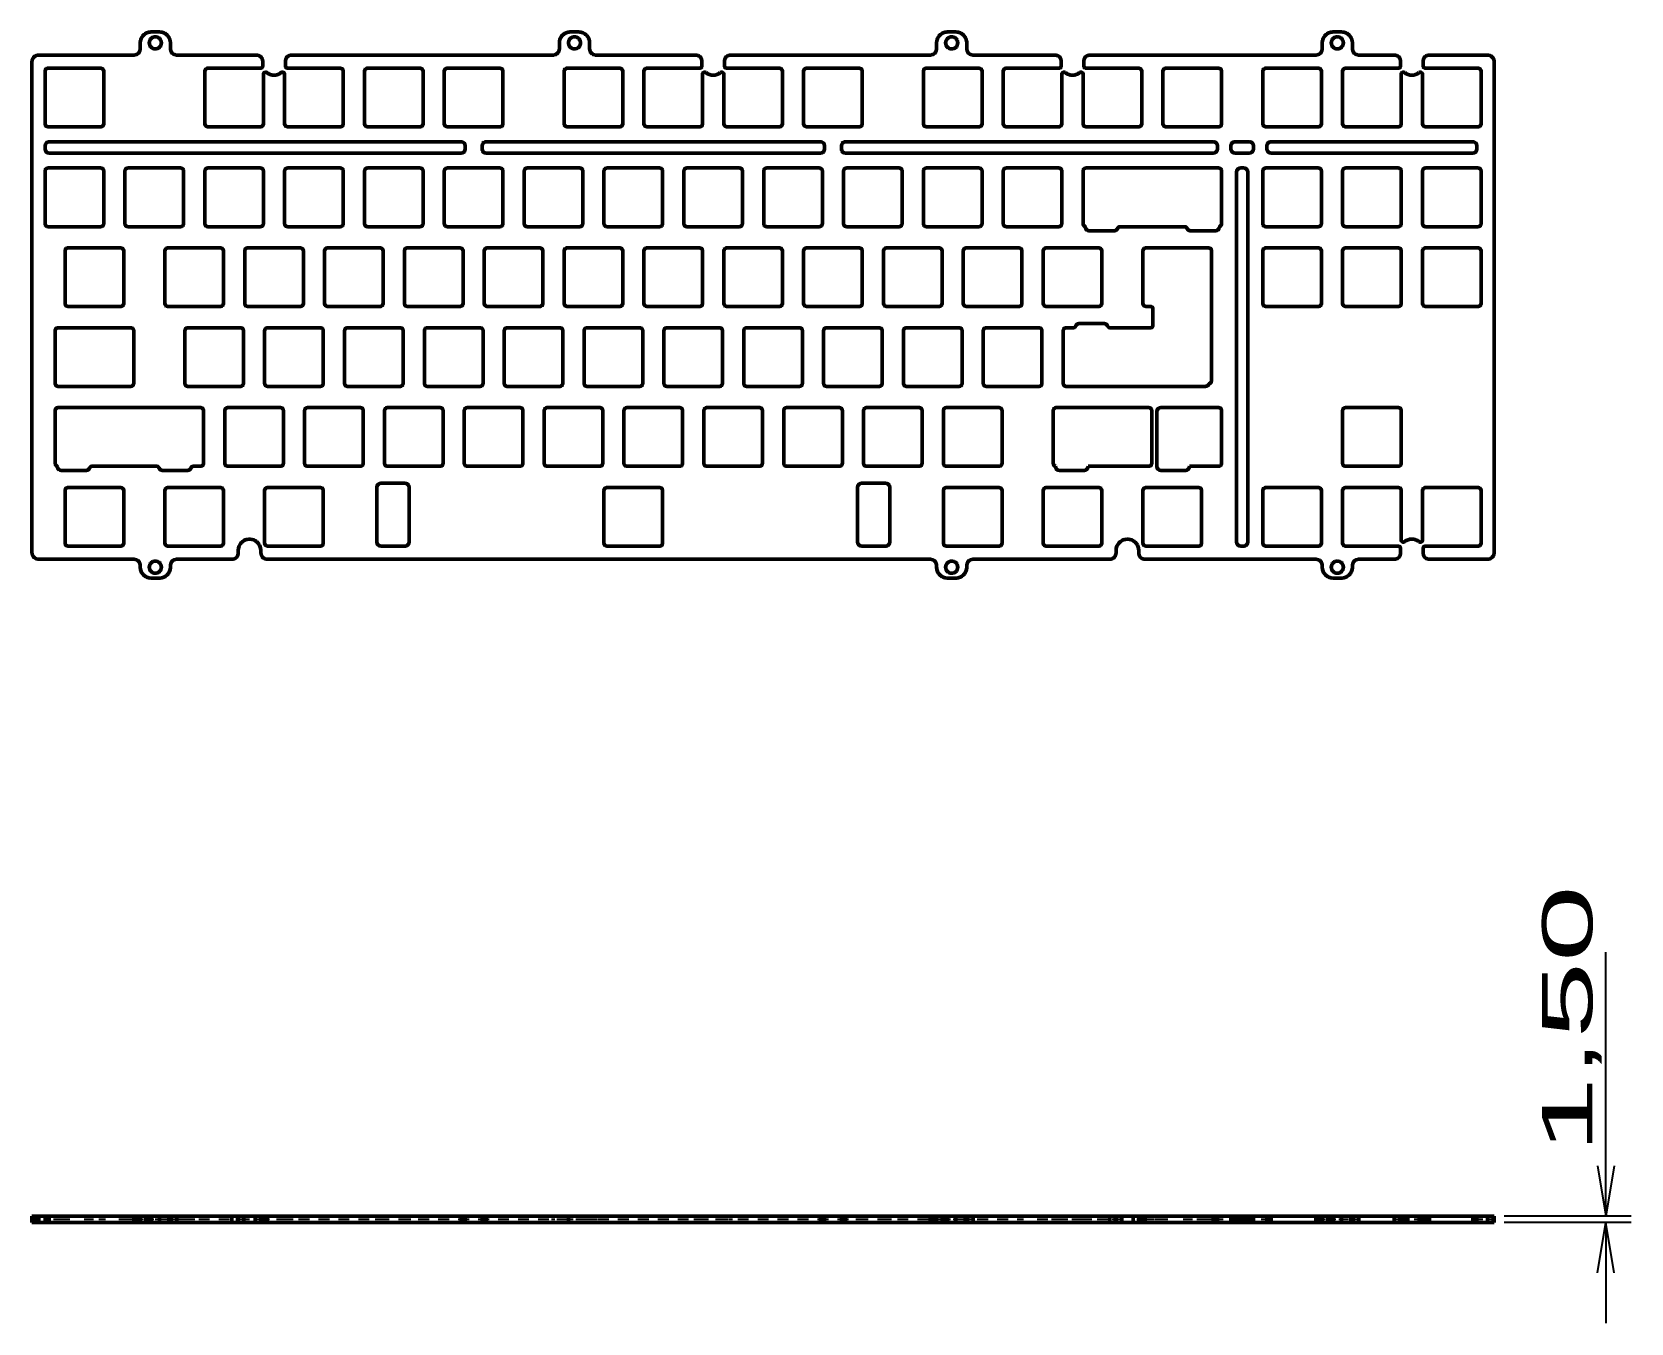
# Model space of a CAD drawing. Header units: millimetres. Extents: x -25 to 356, y -34 to 274.
import ezdxf
from ezdxf.enums import TextEntityAlignment as Align

# ---------------------------------------------------------------- set-up
doc = ezdxf.new("R2010")
doc.units = ezdxf.units.MM
doc.linetypes.add('Continuous2', pattern=[0])
doc.linetypes.add('DASHED', pattern=[0.5, 0.375, -0.125])
doc.layers.add('Unnamed Level 1000', color=1, linetype='Continuous')
doc.styles.add('MCArial', font='arial.ttf')

msp = doc.modelspace()

# ---------------------------------------------------------------- texts
at = {"layer": 'Unnamed Level 1000', "color": 1, "linetype": 'Continuous2', "lineweight": 50, "true_color": 0xff0000, "style": 'MCArial', "width": 1.96}
msp.add_text('1,50', height=12, rotation=90, dxfattribs=at).set_placement((341.19, 38.32), align=Align.MIDDLE_CENTER)

# ---------------------------------------------------------------- linework, layer by layer
at = {"layer": 'Unnamed Level 1000', "color": 1, "linetype": 'Continuous2', "lineweight": 50, "true_color": 0xff0000}
for p, q in [((0.72, 271.24), (0.72, 269.84)), ((5.32, 273.84), (3.32, 273.84)), ((7.92, 269.84), (7.92, 271.24)), ((100.72, 271.24), (100.72, 269.84)), ((105.32, 273.84), (103.32, 273.84)), ((107.92, 269.84), (107.92, 271.24)), ((190.72, 271.24), (190.72, 269.84)), ((195.32, 273.84), (193.32, 273.84)), ((197.92, 269.84), (197.92, 271.24)), ((282.72, 271.24), (282.72, 269.84)), ((287.32, 273.84), (285.32, 273.84)), ((289.92, 269.84), (289.92, 271.24)), ((-0.78, 268.34), (-23.51, 268.34)), ((28.44, 268.34), (9.42, 268.34)), ((99.22, 268.34), (36.84, 268.34)), ((133.21, 268.34), (109.42, 268.34)), ((189.22, 268.34), (141.61, 268.34)), ((218.94, 268.34), (199.42, 268.34)), ((281.22, 268.34), (227.34, 268.34)), ((299.9, 268.34), (291.42, 268.34)), ((322.15, 268.34), (308.3, 268.34)), ((-25.11, 266.74), (-25.11, 149.68)), ((-21.99, 251.96), (-21.99, 264.46)), ((-21.24, 265.21), (-8.74, 265.21)), ((-7.99, 264.46), (-7.99, 251.96)), ((16.11, 251.96), (16.11, 264.46)), ((16.86, 265.21), (29.36, 265.21)), ((29.94, 265.71), (29.94, 266.84)), ((30.11, 263.76), (30.11, 251.96)), ((35.16, 251.96), (35.16, 263.76)), ((35.34, 266.84), (35.34, 265.71)), ((35.91, 265.21), (48.41, 265.21)), ((49.16, 264.46), (49.16, 251.96)), ((54.21, 251.96), (54.21, 264.46)), ((54.96, 265.21), (67.46, 265.21)), ((68.21, 264.46), (68.21, 251.96)), ((73.26, 251.96), (73.26, 264.46)), ((74.01, 265.21), (86.51, 265.21)), ((87.26, 264.46), (87.26, 251.96)), ((101.84, 251.96), (101.84, 264.46)), ((102.59, 265.21), (115.09, 265.21)), ((115.84, 264.46), (115.84, 251.96)), ((120.89, 251.96), (120.89, 264.46)), ((121.64, 265.21), (134.14, 265.21)), ((134.71, 265.71), (134.71, 266.84)), ((134.89, 263.76), (134.89, 251.96)), ((139.94, 251.96), (139.94, 263.76)), ((140.11, 266.84), (140.11, 265.71)), ((140.69, 265.21), (153.19, 265.21)), ((153.94, 264.46), (153.94, 251.96)), ((158.99, 251.96), (158.99, 264.46)), ((159.74, 265.21), (172.24, 265.21)), ((172.99, 264.46), (172.99, 251.96)), ((187.56, 251.96), (187.56, 264.46)), ((188.31, 265.21), (200.81, 265.21)), ((201.56, 264.46), (201.56, 251.96)), ((206.61, 251.96), (206.61, 264.46)), ((207.36, 265.21), (219.86, 265.21)), ((220.44, 265.71), (220.44, 266.84)), ((220.61, 263.76), (220.61, 251.96)), ((225.66, 251.96), (225.66, 263.76)), ((225.84, 266.84), (225.84, 265.71)), ((226.41, 265.21), (238.91, 265.21)), ((239.66, 264.46), (239.66, 251.96)), ((244.71, 251.96), (244.71, 264.46)), ((245.46, 265.21), (257.96, 265.21)), ((258.71, 264.46), (258.71, 251.96)), ((268.53, 251.96), (268.53, 264.46)), ((269.28, 265.21), (281.78, 265.21)), ((282.53, 264.46), (282.53, 251.96)), ((287.58, 251.96), (287.58, 264.46)), ((288.33, 265.21), (300.83, 265.21)), ((301.4, 265.71), (301.4, 266.84)), ((301.58, 263.76), (301.58, 251.96)), ((306.63, 251.96), (306.63, 263.76)), ((306.8, 266.84), (306.8, 265.71)), ((307.3, 265.21), (319.88, 265.21)), ((320.63, 264.46), (320.63, 251.96)), ((323.75, 149.68), (323.75, 266.74)), ((-8.74, 251.21), (-21.24, 251.21)), ((29.36, 251.21), (16.86, 251.21)), ((48.41, 251.21), (35.91, 251.21)), ((67.46, 251.21), (54.96, 251.21)), ((86.51, 251.21), (74.01, 251.21)), ((115.09, 251.21), (102.59, 251.21)), ((134.14, 251.21), (121.64, 251.21)), ((153.19, 251.21), (140.69, 251.21)), ((172.24, 251.21), (159.74, 251.21)), ((200.81, 251.21), (188.31, 251.21)), ((219.86, 251.21), (207.36, 251.21)), ((238.91, 251.21), (226.41, 251.21)), ((257.96, 251.21), (245.46, 251.21)), ((281.78, 251.21), (269.28, 251.21)), ((300.83, 251.21), (288.33, 251.21)), ((319.88, 251.21), (307.38, 251.21)), ((-21.99, 245.96), (-21.99, 246.66)), ((77.26, 247.66), (-20.99, 247.66)), ((-20.99, 244.96), (77.26, 244.96)), ((78.26, 246.66), (78.26, 245.96)), ((82.26, 245.96), (82.26, 246.66)), ((162.99, 247.66), (83.26, 247.66)), ((83.26, 244.96), (162.99, 244.96)), ((163.99, 246.66), (163.99, 245.96)), ((167.99, 245.96), (167.99, 246.66)), ((256.71, 247.66), (168.99, 247.66)), ((168.99, 244.96), (256.71, 244.96)), ((257.71, 246.66), (257.71, 245.96)), ((260.94, 245.96), (260.94, 246.66)), ((265.3, 247.66), (261.94, 247.66)), ((261.94, 244.96), (265.3, 244.96)), ((266.3, 246.66), (266.3, 245.96)), ((269.53, 245.96), (269.53, 246.66)), ((318.63, 247.66), (270.53, 247.66)), ((270.53, 244.96), (318.63, 244.96)), ((319.63, 246.66), (319.63, 245.96)), ((-21.99, 228.15), (-21.99, 240.65)), ((-21.24, 241.4), (-8.74, 241.4)), ((-7.99, 240.65), (-7.99, 228.15)), ((-2.94, 228.15), (-2.94, 240.65)), ((-2.19, 241.4), (10.31, 241.4)), ((11.06, 240.65), (11.06, 228.15)), ((16.11, 228.15), (16.11, 240.65)), ((16.86, 241.4), (29.36, 241.4)), ((30.11, 240.65), (30.11, 228.15)), ((35.16, 228.15), (35.16, 240.65)), ((35.91, 241.4), (48.41, 241.4)), ((49.16, 240.65), (49.16, 228.15)), ((54.21, 228.15), (54.21, 240.65)), ((54.96, 241.4), (67.46, 241.4)), ((68.21, 240.65), (68.21, 228.15)), ((73.26, 228.15), (73.26, 240.65)), ((74.01, 241.4), (86.51, 241.4)), ((87.26, 240.65), (87.26, 228.15)), ((92.31, 228.15), (92.31, 240.65)), ((93.06, 241.4), (105.56, 241.4)), ((106.31, 240.65), (106.31, 228.15)), ((111.36, 228.15), (111.36, 240.65)), ((112.11, 241.4), (124.61, 241.4)), ((125.36, 240.65), (125.36, 228.15)), ((130.41, 228.15), (130.41, 240.65)), ((131.16, 241.4), (143.66, 241.4)), ((144.41, 240.65), (144.41, 228.15)), ((149.46, 228.15), (149.46, 240.65)), ((150.21, 241.4), (162.71, 241.4)), ((163.46, 240.65), (163.46, 228.15)), ((168.51, 228.15), (168.51, 240.65)), ((169.26, 241.4), (181.76, 241.4)), ((182.51, 240.65), (182.51, 228.15)), ((187.56, 228.15), (187.56, 240.65)), ((188.31, 241.4), (200.81, 241.4)), ((201.56, 240.65), (201.56, 228.15)), ((206.61, 228.15), (206.61, 240.65)), ((207.36, 241.4), (219.86, 241.4)), ((220.61, 240.65), (220.61, 228.15)), ((225.66, 228.15), (225.66, 240.65)), ((226.41, 241.4), (257.97, 241.4)), ((258.72, 240.65), (258.72, 228.15)), ((262.27, 240.4), (262.27, 152.2)), ((263.27, 241.4), (263.97, 241.4)), ((264.97, 152.2), (264.97, 240.4)), ((268.53, 228.15), (268.53, 240.65)), ((269.28, 241.4), (281.78, 241.4)), ((282.53, 240.65), (282.53, 228.15)), ((287.58, 228.15), (287.58, 240.65)), ((288.33, 241.4), (300.83, 241.4)), ((301.58, 240.65), (301.58, 228.15)), ((306.63, 228.15), (306.63, 240.65)), ((307.38, 241.4), (319.88, 241.4)), ((320.63, 240.65), (320.63, 228.15)), ((-8.74, 227.4), (-21.24, 227.4)), ((10.31, 227.4), (-2.19, 227.4)), ((29.36, 227.4), (16.86, 227.4)), ((48.41, 227.4), (35.91, 227.4)), ((67.46, 227.4), (54.96, 227.4)), ((86.51, 227.4), (74.01, 227.4)), ((105.56, 227.4), (93.06, 227.4)), ((124.61, 227.4), (112.11, 227.4)), ((143.66, 227.4), (131.16, 227.4)), ((162.71, 227.4), (150.21, 227.4)), ((181.76, 227.4), (169.26, 227.4)), ((200.81, 227.4), (188.31, 227.4)), ((219.86, 227.4), (207.36, 227.4)), ((232.99, 226.4), (227.19, 226.4)), ((249.98, 227.4), (234.4, 227.4)), ((257.19, 226.4), (251.39, 226.4)), ((281.78, 227.4), (269.28, 227.4)), ((300.83, 227.4), (288.33, 227.4)), ((319.88, 227.4), (307.38, 227.4)), ((-17.22, 209.1), (-17.22, 221.6)), ((-16.47, 222.35), (-3.97, 222.35)), ((-3.22, 221.6), (-3.22, 209.1)), ((6.59, 209.1), (6.59, 221.6)), ((7.34, 222.35), (19.84, 222.35)), ((20.59, 221.6), (20.59, 209.1)), ((25.64, 209.1), (25.64, 221.6)), ((26.39, 222.35), (38.89, 222.35)), ((39.64, 221.6), (39.64, 209.1)), ((44.69, 209.1), (44.69, 221.6)), ((45.44, 222.35), (57.94, 222.35)), ((58.69, 221.6), (58.69, 209.1)), ((63.74, 209.1), (63.74, 221.6)), ((64.49, 222.35), (76.99, 222.35)), ((77.74, 221.6), (77.74, 209.1)), ((82.79, 209.1), (82.79, 221.6)), ((83.54, 222.35), (96.04, 222.35)), ((96.79, 221.6), (96.79, 209.1)), ((101.84, 209.1), (101.84, 221.6)), ((102.59, 222.35), (115.09, 222.35)), ((115.84, 221.6), (115.84, 209.1)), ((120.89, 209.1), (120.89, 221.6)), ((121.64, 222.35), (134.14, 222.35)), ((134.89, 221.6), (134.89, 209.1)), ((139.94, 209.1), (139.94, 221.6)), ((140.69, 222.35), (153.19, 222.35)), ((153.94, 221.6), (153.94, 209.1)), ((158.99, 209.1), (158.99, 221.6)), ((159.74, 222.35), (172.24, 222.35)), ((172.99, 221.6), (172.99, 209.1)), ((178.04, 209.1), (178.04, 221.6)), ((178.79, 222.35), (191.29, 222.35)), ((192.04, 221.6), (192.04, 209.1)), ((197.09, 209.1), (197.09, 221.6)), ((197.84, 222.35), (210.34, 222.35)), ((211.09, 221.6), (211.09, 209.1)), ((216.14, 209.1), (216.14, 221.6)), ((216.89, 222.35), (229.39, 222.35)), ((230.14, 221.6), (230.14, 209.1)), ((239.95, 209.1), (239.95, 221.6)), ((240.7, 222.35), (253.2, 222.35)), ((253.21, 222.35), (255.58, 222.35)), ((256.33, 221.6), (256.33, 212.83)), ((268.53, 209.1), (268.53, 221.6)), ((269.28, 222.35), (281.78, 222.35)), ((282.53, 221.6), (282.53, 209.1)), ((287.58, 209.1), (287.58, 221.6)), ((288.33, 222.35), (300.83, 222.35)), ((301.58, 221.6), (301.58, 209.1)), ((306.63, 209.1), (306.63, 221.6)), ((307.38, 222.35), (319.88, 222.35)), ((320.63, 221.6), (320.63, 209.1)), ((256.33, 212.83), (256.33, 190.86)), ((256.33, 212.83), (256.33, 212.83)), ((-3.97, 208.35), (-16.47, 208.35)), ((19.84, 208.35), (7.34, 208.35)), ((38.89, 208.35), (26.39, 208.35)), ((57.94, 208.35), (45.44, 208.35)), ((76.99, 208.35), (64.49, 208.35)), ((96.04, 208.35), (83.54, 208.35)), ((115.09, 208.35), (102.59, 208.35)), ((134.14, 208.35), (121.64, 208.35)), ((153.19, 208.35), (140.69, 208.35)), ((172.24, 208.35), (159.74, 208.35)), ((191.29, 208.35), (178.79, 208.35)), ((210.34, 208.35), (197.84, 208.35)), ((229.39, 208.35), (216.89, 208.35)), ((241.83, 208.35), (240.7, 208.35)), ((242.33, 203.8), (242.33, 207.85)), ((281.78, 208.35), (269.28, 208.35)), ((300.83, 208.35), (288.33, 208.35)), ((319.88, 208.35), (307.38, 208.35)), ((-19.6, 190.05), (-19.6, 202.55)), ((-18.85, 203.3), (-1.59, 203.3)), ((-0.84, 202.55), (-0.84, 190.05)), ((11.35, 190.05), (11.35, 202.55)), ((12.1, 203.3), (24.6, 203.3)), ((25.35, 202.55), (25.35, 190.05)), ((30.4, 190.05), (30.4, 202.55)), ((31.15, 203.3), (43.65, 203.3)), ((44.4, 202.55), (44.4, 190.05)), ((49.45, 190.05), (49.45, 202.55)), ((50.2, 203.3), (62.7, 203.3)), ((63.45, 202.55), (63.45, 190.05)), ((68.5, 190.05), (68.5, 202.55)), ((69.25, 203.3), (81.75, 203.3)), ((82.5, 202.55), (82.5, 190.05)), ((87.55, 190.05), (87.55, 202.55)), ((88.3, 203.3), (100.8, 203.3)), ((101.55, 202.55), (101.55, 190.05)), ((106.6, 190.05), (106.6, 202.55)), ((107.35, 203.3), (119.85, 203.3)), ((120.6, 202.55), (120.6, 190.05)), ((125.65, 190.05), (125.65, 202.55)), ((126.4, 203.3), (138.9, 203.3)), ((139.65, 202.55), (139.65, 190.05)), ((144.7, 190.05), (144.7, 202.55)), ((145.45, 203.3), (157.95, 203.3)), ((158.7, 202.55), (158.7, 190.05)), ((163.75, 190.05), (163.75, 202.55)), ((164.5, 203.3), (177, 203.3)), ((177.75, 202.55), (177.75, 190.05)), ((182.8, 190.05), (182.8, 202.55)), ((183.55, 203.3), (196.05, 203.3)), ((196.8, 202.55), (196.8, 190.05)), ((201.85, 190.05), (201.85, 202.55)), ((202.6, 203.3), (215.1, 203.3)), ((215.85, 202.55), (215.85, 190.05)), ((220.9, 190.05), (220.9, 202.55)), ((221.65, 203.3), (223.39, 203.3)), ((224.81, 204.3), (230.61, 204.3)), ((232.02, 203.3), (241.83, 203.3)), ((-1.59, 189.3), (-18.85, 189.3)), ((24.6, 189.3), (12.1, 189.3)), ((43.65, 189.3), (31.15, 189.3)), ((62.7, 189.3), (50.2, 189.3)), ((81.75, 189.3), (69.25, 189.3)), ((100.8, 189.3), (88.3, 189.3)), ((119.85, 189.3), (107.35, 189.3)), ((138.9, 189.3), (126.4, 189.3)), ((157.95, 189.3), (145.45, 189.3)), ((177, 189.3), (164.5, 189.3)), ((196.05, 189.3), (183.55, 189.3)), ((215.1, 189.3), (202.6, 189.3)), ((254.78, 189.3), (221.65, 189.3)), ((-19.6, 171), (-19.6, 183.5)), ((-18.85, 184.25), (15.08, 184.25)), ((15.83, 183.5), (15.83, 171)), ((20.88, 171), (20.88, 183.5)), ((21.63, 184.25), (34.13, 184.25)), ((34.88, 183.5), (34.88, 171)), ((39.93, 171), (39.93, 183.5)), ((40.68, 184.25), (53.18, 184.25)), ((53.93, 183.5), (53.93, 171)), ((58.98, 171), (58.98, 183.5)), ((59.73, 184.25), (72.23, 184.25)), ((72.98, 183.5), (72.98, 171)), ((78.03, 171), (78.03, 183.5)), ((78.78, 184.25), (91.28, 184.25)), ((92.03, 183.5), (92.03, 171)), ((97.08, 171), (97.08, 183.5)), ((97.83, 184.25), (110.33, 184.25)), ((111.08, 183.5), (111.08, 171)), ((116.13, 171), (116.13, 183.5)), ((116.88, 184.25), (129.38, 184.25)), ((130.13, 183.5), (130.13, 171)), ((135.18, 171), (135.18, 183.5)), ((135.93, 184.25), (148.43, 184.25)), ((149.18, 183.5), (149.18, 171)), ((154.23, 171), (154.23, 183.5)), ((154.98, 184.25), (167.48, 184.25)), ((168.23, 183.5), (168.23, 171)), ((173.28, 171), (173.28, 183.5)), ((174.03, 184.25), (186.53, 184.25)), ((187.28, 183.5), (187.28, 171)), ((192.33, 171), (192.33, 183.5)), ((193.08, 184.25), (205.58, 184.25)), ((206.33, 183.5), (206.33, 171)), ((218.52, 171), (218.52, 183.5)), ((219.27, 184.25), (220.02, 184.25)), ((220.05, 184.25), (225.85, 184.25)), ((225.87, 184.25), (241.3, 184.25)), ((242.05, 183.5), (242.05, 171)), ((243.25, 170.25), (243.25, 183.25)), ((244.25, 184.25), (250.05, 184.25)), ((250.07, 184.25), (257.97, 184.25)), ((258.72, 183.5), (258.72, 171)), ((287.58, 171), (287.58, 183.5)), ((288.33, 184.25), (300.83, 184.25)), ((301.58, 183.5), (301.58, 171)), ((-12.28, 169.25), (-18.08, 169.25)), ((4.71, 170.25), (-10.87, 170.25)), ((11.92, 169.25), (6.12, 169.25)), ((15.08, 170.25), (13.33, 170.25)), ((34.13, 170.25), (21.63, 170.25)), ((53.18, 170.25), (40.68, 170.25)), ((72.23, 170.25), (59.73, 170.25)), ((91.28, 170.25), (78.78, 170.25)), ((110.33, 170.25), (97.83, 170.25)), ((129.38, 170.25), (116.88, 170.25)), ((148.43, 170.25), (135.93, 170.25)), ((167.48, 170.25), (154.98, 170.25)), ((186.53, 170.25), (174.03, 170.25)), ((205.58, 170.25), (193.08, 170.25)), ((219.05, 170.25), (219.05, 170.28)), ((225.85, 169.25), (220.05, 169.25)), ((241.3, 170.25), (226.85, 170.25)), ((250.05, 169.25), (244.25, 169.25)), ((257.97, 170.25), (251.05, 170.25)), ((300.83, 170.25), (288.33, 170.25)), ((-17.22, 151.95), (-17.22, 164.45)), ((-16.47, 165.2), (-3.97, 165.2)), ((-3.22, 164.45), (-3.22, 151.95)), ((6.59, 151.95), (6.59, 164.45)), ((7.34, 165.2), (19.84, 165.2)), ((20.59, 164.45), (20.59, 151.95)), ((30.4, 151.95), (30.4, 164.45)), ((31.15, 165.2), (43.65, 165.2)), ((44.4, 164.45), (44.4, 151.95)), ((57.16, 152.2), (57.16, 165.2)), ((58.16, 166.2), (63.86, 166.2)), ((64.86, 165.2), (64.86, 152.2)), ((111.36, 151.95), (111.36, 164.45)), ((112.11, 165.2), (124.61, 165.2)), ((125.36, 164.45), (125.36, 151.95)), ((171.86, 152.2), (171.86, 165.2)), ((172.86, 166.2), (178.56, 166.2)), ((179.56, 165.2), (179.56, 152.2)), ((192.33, 151.95), (192.33, 164.45)), ((193.08, 165.2), (205.58, 165.2)), ((206.33, 164.45), (206.33, 151.95)), ((216.14, 151.95), (216.14, 164.45)), ((216.89, 165.2), (229.39, 165.2)), ((230.14, 164.45), (230.14, 151.95)), ((239.95, 151.95), (239.95, 164.45)), ((240.7, 165.2), (253.2, 165.2)), ((253.95, 164.45), (253.95, 151.95)), ((268.53, 151.95), (268.53, 164.45)), ((269.28, 165.2), (281.78, 165.2)), ((282.53, 164.45), (282.53, 151.95)), ((287.58, 151.95), (287.58, 164.45)), ((288.33, 165.2), (300.83, 165.2)), ((301.58, 164.45), (301.58, 152.65)), ((306.63, 152.65), (306.63, 164.45)), ((307.38, 165.2), (319.88, 165.2)), ((320.63, 164.45), (320.63, 151.95)), ((-3.97, 151.2), (-16.47, 151.2)), ((19.84, 151.2), (7.34, 151.2)), ((24.1, 149.58), (24.1, 150.18)), ((29.5, 150.18), (29.5, 149.58)), ((43.65, 151.2), (31.15, 151.2)), ((63.86, 151.2), (58.16, 151.2)), ((124.61, 151.2), (112.11, 151.2)), ((178.56, 151.2), (172.86, 151.2)), ((205.58, 151.2), (193.08, 151.2)), ((229.39, 151.2), (216.89, 151.2)), ((233.54, 149.58), (233.54, 150.18)), ((238.94, 150.18), (238.94, 149.58)), ((253.2, 151.2), (240.7, 151.2)), ((263.97, 151.2), (263.27, 151.2)), ((281.78, 151.2), (269.28, 151.2)), ((300.83, 151.2), (288.33, 151.2)), ((301.4, 149.58), (301.4, 150.7)), ((306.8, 150.7), (306.8, 149.58)), ((319.88, 151.2), (307.3, 151.2)), ((-23.51, 148.08), (-0.78, 148.08)), ((0.72, 146.58), (0.72, 146.18)), ((7.92, 146.18), (7.92, 146.58)), ((9.42, 148.08), (22.6, 148.08)), ((31, 148.08), (189.22, 148.08)), ((190.72, 146.58), (190.72, 146.18)), ((197.92, 146.18), (197.92, 146.58)), ((199.42, 148.08), (232.04, 148.08)), ((240.44, 148.08), (281.22, 148.08)), ((282.72, 146.58), (282.72, 146.18)), ((289.92, 146.18), (289.92, 146.58)), ((291.42, 148.08), (299.9, 148.08)), ((308.3, 148.08), (322.15, 148.08)), ((3.32, 143.58), (5.32, 143.58)), ((193.32, 143.58), (195.32, 143.58)), ((285.32, 143.58), (287.32, 143.58)), ((-25.11, -10.1), (-25.11, -8.6)), ((-25.11, -8.6), (-23.51, -8.6)), ((-25.11, -10.1), (-23.51, -10.1)), ((-24.31, -10.1), (-24.31, -8.6)), ((-23.51, -10.1), (-23.51, -8.6)), ((-23.51, -8.6), (-0.78, -8.6)), ((-23.51, -10.1), (-0.78, -10.1)), ((-0.78, -10.1), (-0.78, -8.6)), ((0.72, -8.6), (-0.78, -8.6)), ((0.72, -10.1), (-0.78, -10.1)), ((-0.03, -10.1), (-0.03, -8.6)), ((0.72, -10.1), (0.72, -8.6)), ((0.72, -8.6), (3.32, -8.6)), ((0.72, -10.1), (3.32, -10.1)), ((2.02, -10.1), (2.02, -8.6)), ((3.32, -10.1), (3.32, -8.6)), ((3.32, -8.6), (5.32, -8.6)), ((3.32, -10.1), (5.32, -10.1)), ((5.32, -10.1), (5.32, -8.6)), ((5.32, -10.1), (5.32, -8.6)), ((5.32, -8.6), (7.92, -8.6)), ((5.32, -10.1), (7.92, -10.1)), ((7.57, -10.1), (7.57, -8.6)), ((7.92, -10.1), (7.92, -8.6)), ((9.42, -8.6), (7.92, -8.6)), ((9.42, -10.1), (7.92, -10.1)), ((8.12, -10.1), (8.12, -8.6)), ((9.42, -10.1), (9.42, -8.6)), ((9.42, -10.1), (9.42, -8.6)), ((9.42, -8.6), (22.6, -8.6)), ((9.42, -10.1), (22.6, -10.1)), ((22.6, -10.1), (22.6, -8.6)), ((22.6, -10.1), (22.6, -8.6)), ((22.6, -8.6), (24.1, -8.6)), ((22.6, -10.1), (24.1, -10.1)), ((23.9, -10.1), (23.9, -8.6)), ((24.1, -10.1), (24.1, -8.6)), ((24.1, -8.6), (29.5, -8.6)), ((29.5, -10.1), (24.1, -10.1)), ((25.45, -10.1), (25.45, -8.6)), ((28.15, -10.1), (28.15, -8.6)), ((29.5, -10.1), (29.5, -8.6)), ((29.5, -8.6), (31, -8.6)), ((29.5, -10.1), (31, -10.1)), ((30.25, -10.1), (30.25, -8.6)), ((31, -10.1), (31, -8.6)), ((31, -8.6), (189.22, -8.6)), ((31, -10.1), (189.22, -10.1)), ((189.22, -10.1), (189.22, -8.6)), ((189.22, -8.6), (190.72, -8.6)), ((189.22, -10.1), (190.72, -10.1)), ((189.97, -10.1), (189.97, -8.6)), ((190.72, -10.1), (190.72, -8.6)), ((190.72, -8.6), (193.32, -8.6)), ((190.72, -10.1), (193.32, -10.1)), ((192.02, -10.1), (192.02, -8.6)), ((193.32, -10.1), (193.32, -8.6)), ((193.32, -8.6), (195.32, -8.6)), ((193.32, -10.1), (195.32, -10.1)), ((195.32, -10.1), (195.32, -8.6)), ((195.32, -10.1), (195.32, -8.6)), ((195.32, -8.6), (197.92, -8.6)), ((195.32, -10.1), (197.92, -10.1)), ((197.57, -10.1), (197.57, -8.6)), ((197.92, -10.1), (197.92, -8.6)), ((199.42, -8.6), (197.92, -8.6)), ((199.42, -10.1), (197.92, -10.1)), ((198.12, -10.1), (198.12, -8.6)), ((199.42, -10.1), (199.42, -8.6)), ((199.42, -10.1), (199.42, -8.6)), ((199.42, -8.6), (232.04, -8.6)), ((199.42, -10.1), (232.04, -10.1)), ((232.04, -10.1), (232.04, -8.6)), ((232.04, -10.1), (232.04, -8.6)), ((232.04, -8.6), (233.54, -8.6)), ((232.04, -10.1), (233.54, -10.1)), ((233.33, -10.1), (233.33, -8.6)), ((233.54, -10.1), (233.54, -8.6)), ((233.54, -8.6), (238.94, -8.6)), ((238.94, -10.1), (233.54, -10.1)), ((234.89, -10.1), (234.89, -8.6)), ((237.59, -10.1), (237.59, -8.6)), ((238.94, -10.1), (238.94, -8.6)), ((238.94, -8.6), (240.44, -8.6)), ((238.94, -10.1), (240.44, -10.1)), ((239.69, -10.1), (239.69, -8.6)), ((240.44, -10.1), (240.44, -8.6)), ((240.44, -8.6), (281.22, -8.6)), ((240.44, -10.1), (281.22, -10.1)), ((281.22, -10.1), (281.22, -8.6)), ((281.22, -8.6), (282.72, -8.6)), ((281.22, -10.1), (282.72, -10.1)), ((281.97, -10.1), (281.97, -8.6)), ((282.72, -10.1), (282.72, -8.6)), ((282.72, -8.6), (285.32, -8.6)), ((282.72, -10.1), (285.32, -10.1)), ((284.02, -10.1), (284.02, -8.6)), ((285.32, -10.1), (285.32, -8.6)), ((285.32, -8.6), (287.32, -8.6)), ((285.32, -10.1), (287.32, -10.1)), ((287.32, -10.1), (287.32, -8.6)), ((287.32, -10.1), (287.32, -8.6)), ((287.32, -8.6), (289.92, -8.6)), ((287.32, -10.1), (289.92, -10.1)), ((289.57, -10.1), (289.57, -8.6)), ((289.92, -10.1), (289.92, -8.6)), ((291.42, -8.6), (289.92, -8.6)), ((291.42, -10.1), (289.92, -10.1)), ((290.12, -10.1), (290.12, -8.6)), ((291.42, -10.1), (291.42, -8.6)), ((291.42, -10.1), (291.42, -8.6)), ((291.42, -8.6), (299.9, -8.6)), ((291.42, -10.1), (299.9, -10.1)), ((299.9, -10.1), (299.9, -8.6)), ((299.9, -10.1), (299.9, -8.6)), ((299.9, -8.6), (301.4, -8.6)), ((299.9, -10.1), (301.4, -10.1)), ((301.2, -10.1), (301.2, -8.6)), ((301.4, -10.1), (301.4, -8.6)), ((301.4, -8.6), (301.58, -8.6)), ((301.58, -10.1), (301.4, -10.1)), ((301.58, -10.1), (301.58, -8.6)), ((301.58, -8.6), (302.39, -8.6)), ((301.58, -10.1), (302.39, -10.1)), ((301.83, -10.1), (301.83, -8.6)), ((302.33, -10.1), (302.33, -8.6)), ((302.39, -10.1), (302.39, -8.6)), ((302.39, -8.6), (305.81, -8.6)), ((305.81, -10.1), (302.39, -10.1)), ((303.15, -10.1), (303.15, -8.6)), ((305.81, -10.1), (305.81, -8.6)), ((305.81, -10.1), (305.81, -8.6)), ((305.81, -8.6), (306.63, -8.6)), ((305.81, -10.1), (305.81, -8.6)), ((305.81, -10.1), (306.63, -10.1)), ((306.3, -10.1), (306.3, -8.6)), ((306.62, -10.1), (306.62, -8.6)), ((306.63, -10.1), (306.63, -8.6)), ((306.63, -8.6), (306.8, -8.6)), ((306.8, -10.1), (306.63, -10.1)), ((306.73, -10.1), (306.73, -8.6)), ((306.8, -10.1), (306.8, -8.6)), ((306.8, -8.6), (308.3, -8.6)), ((306.8, -10.1), (308.3, -10.1)), ((307.55, -10.1), (307.55, -8.6)), ((308.3, -10.1), (308.3, -8.6)), ((308.3, -8.6), (322.15, -8.6)), ((308.3, -10.1), (322.15, -10.1)), ((322.15, -10.1), (322.15, -8.6)), ((322.15, -10.1), (322.15, -8.6)), ((322.15, -8.6), (323.75, -8.6)), ((322.15, -10.1), (323.75, -10.1)), ((323.54, -10.1), (323.54, -8.6)), ((323.75, -10.1), (323.75, -8.6))]:
    msp.add_line(p, q, dxfattribs=at)
at = {"layer": 'Unnamed Level 1000', "color": 1, "linetype": 'DASHED', "lineweight": 50, "true_color": 0xff0000}
for p, q in [((0.72, 271.24), (0.72, 269.84)), ((5.32, 273.84), (3.32, 273.84)), ((7.92, 269.84), (7.92, 271.24)), ((100.72, 271.24), (100.72, 269.84)), ((105.32, 273.84), (103.32, 273.84)), ((107.92, 269.84), (107.92, 271.24)), ((190.72, 271.24), (190.72, 269.84)), ((195.32, 273.84), (193.32, 273.84)), ((197.92, 269.84), (197.92, 271.24)), ((282.72, 271.24), (282.72, 269.84)), ((287.32, 273.84), (285.32, 273.84)), ((289.92, 269.84), (289.92, 271.24)), ((-23.51, 268.34), (-0.78, 268.34)), ((9.42, 268.34), (28.44, 268.34)), ((36.84, 268.34), (99.22, 268.34)), ((109.42, 268.34), (133.21, 268.34)), ((141.61, 268.34), (189.22, 268.34)), ((199.42, 268.34), (218.94, 268.34)), ((281.22, 268.34), (227.34, 268.34)), ((299.9, 268.34), (291.42, 268.34)), ((322.15, 268.34), (308.3, 268.34)), ((-25.11, 266.74), (-25.11, 149.68)), ((-21.99, 251.96), (-21.99, 264.46)), ((-21.24, 265.21), (-8.74, 265.21)), ((-7.99, 264.46), (-7.99, 251.96)), ((16.11, 251.96), (16.11, 264.46)), ((16.86, 265.21), (29.36, 265.21)), ((29.94, 265.71), (29.94, 266.84)), ((30.11, 263.76), (30.11, 251.96)), ((35.16, 251.96), (35.16, 263.76)), ((35.34, 266.84), (35.34, 265.71)), ((35.91, 265.21), (48.41, 265.21)), ((49.16, 264.46), (49.16, 251.96)), ((54.21, 251.96), (54.21, 264.46)), ((54.96, 265.21), (67.46, 265.21)), ((68.21, 264.46), (68.21, 251.96)), ((73.26, 251.96), (73.26, 264.46)), ((74.01, 265.21), (86.51, 265.21)), ((87.26, 264.46), (87.26, 251.96)), ((101.84, 251.96), (101.84, 264.46)), ((102.59, 265.21), (115.09, 265.21)), ((115.84, 264.46), (115.84, 251.96)), ((120.89, 251.96), (120.89, 264.46)), ((121.64, 265.21), (134.14, 265.21)), ((134.71, 265.71), (134.71, 266.84)), ((134.89, 263.76), (134.89, 251.96)), ((139.94, 251.96), (139.94, 263.76)), ((140.11, 266.84), (140.11, 265.71)), ((140.69, 265.21), (153.19, 265.21)), ((153.94, 264.46), (153.94, 251.96)), ((158.99, 251.96), (158.99, 264.46)), ((159.74, 265.21), (172.24, 265.21)), ((172.99, 264.46), (172.99, 251.96)), ((187.56, 251.96), (187.56, 264.46)), ((188.31, 265.21), (200.81, 265.21)), ((201.56, 264.46), (201.56, 251.96)), ((206.61, 251.96), (206.61, 264.46)), ((207.36, 265.21), (219.86, 265.21)), ((220.44, 265.71), (220.44, 266.84)), ((220.61, 263.76), (220.61, 251.96)), ((225.66, 251.96), (225.66, 263.76)), ((225.84, 266.84), (225.84, 265.71)), ((226.41, 265.21), (238.91, 265.21)), ((239.66, 264.46), (239.66, 251.96)), ((244.71, 251.96), (244.71, 264.46)), ((245.46, 265.21), (257.96, 265.21)), ((258.71, 264.46), (258.71, 251.96)), ((268.53, 251.96), (268.53, 264.46)), ((269.28, 265.21), (281.78, 265.21)), ((282.53, 264.46), (282.53, 251.96)), ((287.58, 251.96), (287.58, 264.46)), ((288.33, 265.21), (300.83, 265.21)), ((301.4, 265.71), (301.4, 266.84)), ((301.58, 263.76), (301.58, 251.96)), ((306.63, 251.96), (306.63, 263.76)), ((306.8, 266.84), (306.8, 265.71)), ((307.3, 265.21), (319.88, 265.21)), ((320.63, 264.46), (320.63, 251.96)), ((323.75, 149.68), (323.75, 266.74)), ((-8.74, 251.21), (-21.24, 251.21)), ((29.36, 251.21), (16.86, 251.21)), ((48.41, 251.21), (35.91, 251.21)), ((67.46, 251.21), (54.96, 251.21)), ((86.51, 251.21), (74.01, 251.21)), ((115.09, 251.21), (102.59, 251.21)), ((134.14, 251.21), (121.64, 251.21)), ((153.19, 251.21), (140.69, 251.21)), ((172.24, 251.21), (159.74, 251.21)), ((200.81, 251.21), (188.31, 251.21)), ((219.86, 251.21), (207.36, 251.21)), ((238.91, 251.21), (226.41, 251.21)), ((257.96, 251.21), (245.46, 251.21)), ((281.78, 251.21), (269.28, 251.21)), ((300.83, 251.21), (288.33, 251.21)), ((319.88, 251.21), (307.38, 251.21)), ((-21.99, 245.96), (-21.99, 246.66)), ((-20.99, 247.66), (77.26, 247.66)), ((77.26, 244.96), (-20.99, 244.96)), ((78.26, 246.66), (78.26, 245.96)), ((82.26, 245.96), (82.26, 246.66)), ((83.26, 247.66), (162.99, 247.66)), ((162.99, 244.96), (83.26, 244.96)), ((163.99, 246.66), (163.99, 245.96)), ((167.99, 245.96), (167.99, 246.66)), ((168.99, 247.66), (256.71, 247.66)), ((256.71, 244.96), (168.99, 244.96)), ((257.71, 246.66), (257.71, 245.96)), ((260.94, 245.96), (260.94, 246.66)), ((261.94, 247.66), (265.3, 247.66)), ((265.3, 244.96), (261.94, 244.96)), ((266.3, 246.66), (266.3, 245.96)), ((269.53, 245.96), (269.53, 246.66)), ((270.53, 247.66), (318.63, 247.66)), ((318.63, 244.96), (270.53, 244.96)), ((319.63, 246.66), (319.63, 245.96)), ((-21.99, 228.15), (-21.99, 240.65)), ((-21.24, 241.4), (-8.74, 241.4)), ((-7.99, 240.65), (-7.99, 228.15)), ((-2.94, 228.15), (-2.94, 240.65)), ((-2.19, 241.4), (10.31, 241.4)), ((11.06, 240.65), (11.06, 228.15)), ((16.11, 228.15), (16.11, 240.65)), ((16.86, 241.4), (29.36, 241.4)), ((30.11, 240.65), (30.11, 228.15)), ((35.16, 228.15), (35.16, 240.65)), ((35.91, 241.4), (48.41, 241.4)), ((49.16, 240.65), (49.16, 228.15)), ((54.21, 228.15), (54.21, 240.65)), ((54.96, 241.4), (67.46, 241.4)), ((68.21, 240.65), (68.21, 228.15)), ((73.26, 228.15), (73.26, 240.65)), ((74.01, 241.4), (86.51, 241.4)), ((87.26, 240.65), (87.26, 228.15)), ((92.31, 228.15), (92.31, 240.65)), ((93.06, 241.4), (105.56, 241.4)), ((106.31, 240.65), (106.31, 228.15)), ((111.36, 228.15), (111.36, 240.65)), ((112.11, 241.4), (124.61, 241.4)), ((125.36, 240.65), (125.36, 228.15)), ((130.41, 228.15), (130.41, 240.65)), ((131.16, 241.4), (143.66, 241.4)), ((144.41, 240.65), (144.41, 228.15)), ((149.46, 228.15), (149.46, 240.65)), ((150.21, 241.4), (162.71, 241.4)), ((163.46, 240.65), (163.46, 228.15)), ((168.51, 228.15), (168.51, 240.65)), ((169.26, 241.4), (181.76, 241.4)), ((182.51, 240.65), (182.51, 228.15)), ((187.56, 228.15), (187.56, 240.65)), ((188.31, 241.4), (200.81, 241.4)), ((201.56, 240.65), (201.56, 228.15)), ((206.61, 228.15), (206.61, 240.65)), ((207.36, 241.4), (219.86, 241.4)), ((220.61, 240.65), (220.61, 228.15)), ((225.66, 228.15), (225.66, 240.65)), ((226.41, 241.4), (257.97, 241.4)), ((258.72, 240.65), (258.72, 228.15)), ((262.27, 152.2), (262.27, 240.4)), ((263.27, 241.4), (263.97, 241.4)), ((264.97, 240.4), (264.97, 152.2)), ((268.53, 228.15), (268.53, 240.65)), ((269.28, 241.4), (281.78, 241.4)), ((282.53, 240.65), (282.53, 228.15)), ((287.58, 228.15), (287.58, 240.65)), ((288.33, 241.4), (300.83, 241.4)), ((301.58, 240.65), (301.58, 228.15)), ((306.63, 228.15), (306.63, 240.65)), ((307.38, 241.4), (319.88, 241.4)), ((320.63, 240.65), (320.63, 228.15)), ((-8.74, 227.4), (-21.24, 227.4)), ((10.31, 227.4), (-2.19, 227.4)), ((29.36, 227.4), (16.86, 227.4)), ((48.41, 227.4), (35.91, 227.4)), ((67.46, 227.4), (54.96, 227.4)), ((86.51, 227.4), (74.01, 227.4)), ((105.56, 227.4), (93.06, 227.4)), ((124.61, 227.4), (112.11, 227.4)), ((143.66, 227.4), (131.16, 227.4)), ((162.71, 227.4), (150.21, 227.4)), ((181.76, 227.4), (169.26, 227.4)), ((200.81, 227.4), (188.31, 227.4)), ((219.86, 227.4), (207.36, 227.4)), ((232.99, 226.4), (227.19, 226.4)), ((249.98, 227.4), (234.4, 227.4)), ((257.19, 226.4), (251.39, 226.4)), ((281.78, 227.4), (269.28, 227.4)), ((300.83, 227.4), (288.33, 227.4)), ((319.88, 227.4), (307.38, 227.4)), ((-17.22, 209.1), (-17.22, 221.6)), ((-16.47, 222.35), (-3.97, 222.35)), ((-3.22, 221.6), (-3.22, 209.1)), ((6.59, 209.1), (6.59, 221.6)), ((7.34, 222.35), (19.84, 222.35)), ((20.59, 221.6), (20.59, 209.1)), ((25.64, 209.1), (25.64, 221.6)), ((26.39, 222.35), (38.89, 222.35)), ((39.64, 221.6), (39.64, 209.1)), ((44.69, 209.1), (44.69, 221.6)), ((45.44, 222.35), (57.94, 222.35)), ((58.69, 221.6), (58.69, 209.1)), ((63.74, 209.1), (63.74, 221.6)), ((64.49, 222.35), (76.99, 222.35)), ((77.74, 221.6), (77.74, 209.1)), ((82.79, 209.1), (82.79, 221.6)), ((83.54, 222.35), (96.04, 222.35)), ((96.79, 221.6), (96.79, 209.1)), ((101.84, 209.1), (101.84, 221.6)), ((102.59, 222.35), (115.09, 222.35)), ((115.84, 221.6), (115.84, 209.1)), ((120.89, 209.1), (120.89, 221.6)), ((121.64, 222.35), (134.14, 222.35)), ((134.89, 221.6), (134.89, 209.1)), ((139.94, 209.1), (139.94, 221.6)), ((140.69, 222.35), (153.19, 222.35)), ((153.94, 221.6), (153.94, 209.1)), ((158.99, 209.1), (158.99, 221.6)), ((159.74, 222.35), (172.24, 222.35)), ((172.99, 221.6), (172.99, 209.1)), ((178.04, 209.1), (178.04, 221.6)), ((178.79, 222.35), (191.29, 222.35)), ((192.04, 221.6), (192.04, 209.1)), ((197.09, 209.1), (197.09, 221.6)), ((197.84, 222.35), (210.34, 222.35)), ((211.09, 221.6), (211.09, 209.1)), ((216.14, 209.1), (216.14, 221.6)), ((216.89, 222.35), (229.39, 222.35)), ((230.14, 221.6), (230.14, 209.1)), ((239.95, 209.1), (239.95, 221.6)), ((240.7, 222.35), (253.2, 222.35)), ((253.21, 222.35), (255.58, 222.35)), ((256.33, 221.6), (256.33, 212.83)), ((268.53, 209.1), (268.53, 221.6)), ((269.28, 222.35), (281.78, 222.35)), ((282.53, 221.6), (282.53, 209.1)), ((287.58, 209.1), (287.58, 221.6)), ((288.33, 222.35), (300.83, 222.35)), ((301.58, 221.6), (301.58, 209.1)), ((306.63, 209.1), (306.63, 221.6)), ((307.38, 222.35), (319.88, 222.35)), ((320.63, 221.6), (320.63, 209.1)), ((256.33, 212.83), (256.33, 212.83)), ((256.33, 212.83), (256.33, 190.86)), ((-3.97, 208.35), (-16.47, 208.35)), ((19.84, 208.35), (7.34, 208.35)), ((38.89, 208.35), (26.39, 208.35)), ((57.94, 208.35), (45.44, 208.35)), ((76.99, 208.35), (64.49, 208.35)), ((96.04, 208.35), (83.54, 208.35)), ((115.09, 208.35), (102.59, 208.35)), ((134.14, 208.35), (121.64, 208.35)), ((153.19, 208.35), (140.69, 208.35)), ((172.24, 208.35), (159.74, 208.35)), ((191.29, 208.35), (178.79, 208.35)), ((210.34, 208.35), (197.84, 208.35)), ((229.39, 208.35), (216.89, 208.35)), ((241.83, 208.35), (240.7, 208.35)), ((242.33, 203.8), (242.33, 207.85)), ((281.78, 208.35), (269.28, 208.35)), ((300.83, 208.35), (288.33, 208.35)), ((319.88, 208.35), (307.38, 208.35)), ((-19.6, 190.05), (-19.6, 202.55)), ((-18.85, 203.3), (-1.59, 203.3)), ((-0.84, 202.55), (-0.84, 190.05)), ((11.35, 190.05), (11.35, 202.55)), ((12.1, 203.3), (24.6, 203.3)), ((25.35, 202.55), (25.35, 190.05)), ((30.4, 190.05), (30.4, 202.55)), ((31.15, 203.3), (43.65, 203.3)), ((44.4, 202.55), (44.4, 190.05)), ((49.45, 190.05), (49.45, 202.55)), ((50.2, 203.3), (62.7, 203.3)), ((63.45, 202.55), (63.45, 190.05)), ((68.5, 190.05), (68.5, 202.55)), ((69.25, 203.3), (81.75, 203.3)), ((82.5, 202.55), (82.5, 190.05)), ((87.55, 190.05), (87.55, 202.55)), ((88.3, 203.3), (100.8, 203.3)), ((101.55, 202.55), (101.55, 190.05)), ((106.6, 190.05), (106.6, 202.55)), ((107.35, 203.3), (119.85, 203.3)), ((120.6, 202.55), (120.6, 190.05)), ((125.65, 190.05), (125.65, 202.55)), ((126.4, 203.3), (138.9, 203.3)), ((139.65, 202.55), (139.65, 190.05)), ((144.7, 190.05), (144.7, 202.55)), ((145.45, 203.3), (157.95, 203.3)), ((158.7, 202.55), (158.7, 190.05)), ((163.75, 190.05), (163.75, 202.55)), ((164.5, 203.3), (177, 203.3)), ((177.75, 202.55), (177.75, 190.05)), ((182.8, 190.05), (182.8, 202.55)), ((183.55, 203.3), (196.05, 203.3)), ((196.8, 202.55), (196.8, 190.05)), ((201.85, 190.05), (201.85, 202.55)), ((202.6, 203.3), (215.1, 203.3)), ((215.85, 202.55), (215.85, 190.05)), ((220.9, 190.05), (220.9, 202.55)), ((221.65, 203.3), (223.39, 203.3)), ((224.81, 204.3), (230.61, 204.3)), ((232.02, 203.3), (241.83, 203.3)), ((-1.59, 189.3), (-18.85, 189.3)), ((24.6, 189.3), (12.1, 189.3)), ((43.65, 189.3), (31.15, 189.3)), ((62.7, 189.3), (50.2, 189.3)), ((81.75, 189.3), (69.25, 189.3)), ((100.8, 189.3), (88.3, 189.3)), ((119.85, 189.3), (107.35, 189.3)), ((138.9, 189.3), (126.4, 189.3)), ((157.95, 189.3), (145.45, 189.3)), ((177, 189.3), (164.5, 189.3)), ((196.05, 189.3), (183.55, 189.3)), ((215.1, 189.3), (202.6, 189.3)), ((254.78, 189.3), (221.65, 189.3)), ((-19.6, 171), (-19.6, 183.5)), ((-18.85, 184.25), (15.08, 184.25)), ((15.83, 183.5), (15.83, 171)), ((20.88, 171), (20.88, 183.5)), ((21.63, 184.25), (34.13, 184.25)), ((34.88, 183.5), (34.88, 171)), ((39.93, 171), (39.93, 183.5)), ((40.68, 184.25), (53.18, 184.25)), ((53.93, 183.5), (53.93, 171)), ((58.98, 171), (58.98, 183.5)), ((59.73, 184.25), (72.23, 184.25)), ((72.98, 183.5), (72.98, 171)), ((78.03, 171), (78.03, 183.5)), ((78.78, 184.25), (91.28, 184.25)), ((92.03, 183.5), (92.03, 171)), ((97.08, 171), (97.08, 183.5)), ((97.83, 184.25), (110.33, 184.25)), ((111.08, 183.5), (111.08, 171)), ((116.13, 171), (116.13, 183.5)), ((116.88, 184.25), (129.38, 184.25)), ((130.13, 183.5), (130.13, 171)), ((135.18, 171), (135.18, 183.5)), ((135.93, 184.25), (148.43, 184.25)), ((149.18, 183.5), (149.18, 171)), ((154.23, 171), (154.23, 183.5)), ((154.98, 184.25), (167.48, 184.25)), ((168.23, 183.5), (168.23, 171)), ((173.28, 171), (173.28, 183.5)), ((174.03, 184.25), (186.53, 184.25)), ((187.28, 183.5), (187.28, 171)), ((192.33, 171), (192.33, 183.5)), ((193.08, 184.25), (205.58, 184.25)), ((206.33, 183.5), (206.33, 171)), ((218.52, 171), (218.52, 183.5)), ((219.27, 184.25), (220.02, 184.25)), ((220.05, 184.25), (225.85, 184.25)), ((225.87, 184.25), (241.3, 184.25)), ((242.05, 183.5), (242.05, 171)), ((243.25, 170.25), (243.25, 183.25)), ((244.25, 184.25), (250.05, 184.25)), ((250.07, 184.25), (257.97, 184.25)), ((258.72, 183.5), (258.72, 171)), ((287.58, 171), (287.58, 183.5)), ((288.33, 184.25), (300.83, 184.25)), ((301.58, 183.5), (301.58, 171)), ((-12.28, 169.25), (-18.08, 169.25)), ((4.71, 170.25), (-10.87, 170.25)), ((11.92, 169.25), (6.12, 169.25)), ((15.08, 170.25), (13.33, 170.25)), ((34.13, 170.25), (21.63, 170.25)), ((53.18, 170.25), (40.68, 170.25)), ((72.23, 170.25), (59.73, 170.25)), ((91.28, 170.25), (78.78, 170.25)), ((110.33, 170.25), (97.83, 170.25)), ((129.38, 170.25), (116.88, 170.25)), ((148.43, 170.25), (135.93, 170.25)), ((167.48, 170.25), (154.98, 170.25)), ((186.53, 170.25), (174.03, 170.25)), ((205.58, 170.25), (193.08, 170.25)), ((219.05, 170.25), (219.05, 170.28)), ((225.85, 169.25), (220.05, 169.25)), ((241.3, 170.25), (226.85, 170.25)), ((250.05, 169.25), (244.25, 169.25)), ((257.97, 170.25), (251.05, 170.25)), ((300.83, 170.25), (288.33, 170.25)), ((-17.22, 151.95), (-17.22, 164.45)), ((-16.47, 165.2), (-3.97, 165.2)), ((-3.22, 164.45), (-3.22, 151.95)), ((6.59, 151.95), (6.59, 164.45)), ((7.34, 165.2), (19.84, 165.2)), ((20.59, 164.45), (20.59, 151.95)), ((30.4, 151.95), (30.4, 164.45)), ((31.15, 165.2), (43.65, 165.2)), ((44.4, 164.45), (44.4, 151.95)), ((57.16, 152.2), (57.16, 165.2)), ((58.16, 166.2), (63.86, 166.2)), ((64.86, 165.2), (64.86, 152.2)), ((111.36, 151.95), (111.36, 164.45)), ((112.11, 165.2), (124.61, 165.2)), ((125.36, 164.45), (125.36, 151.95)), ((171.86, 152.2), (171.86, 165.2)), ((172.86, 166.2), (178.56, 166.2)), ((179.56, 165.2), (179.56, 152.2)), ((192.33, 151.95), (192.33, 164.45)), ((193.08, 165.2), (205.58, 165.2)), ((206.33, 164.45), (206.33, 151.95)), ((216.14, 151.95), (216.14, 164.45)), ((216.89, 165.2), (229.39, 165.2)), ((230.14, 164.45), (230.14, 151.95)), ((239.95, 151.95), (239.95, 164.45)), ((240.7, 165.2), (253.2, 165.2)), ((253.95, 164.45), (253.95, 151.95)), ((268.53, 151.95), (268.53, 164.45)), ((269.28, 165.2), (281.78, 165.2)), ((282.53, 164.45), (282.53, 151.95)), ((287.58, 151.95), (287.58, 164.45)), ((288.33, 165.2), (300.83, 165.2)), ((301.58, 164.45), (301.58, 152.65)), ((306.63, 152.65), (306.63, 164.45)), ((307.38, 165.2), (319.88, 165.2)), ((320.63, 164.45), (320.63, 151.95)), ((-3.97, 151.2), (-16.47, 151.2)), ((19.84, 151.2), (7.34, 151.2)), ((24.1, 149.58), (24.1, 150.18)), ((29.5, 150.18), (29.5, 149.58)), ((43.65, 151.2), (31.15, 151.2)), ((63.86, 151.2), (58.16, 151.2)), ((124.61, 151.2), (112.11, 151.2)), ((178.56, 151.2), (172.86, 151.2)), ((205.58, 151.2), (193.08, 151.2)), ((229.39, 151.2), (216.89, 151.2)), ((233.54, 149.58), (233.54, 150.18)), ((238.94, 150.18), (238.94, 149.58)), ((253.2, 151.2), (240.7, 151.2)), ((263.97, 151.2), (263.27, 151.2)), ((281.78, 151.2), (269.28, 151.2)), ((300.83, 151.2), (288.33, 151.2)), ((301.4, 149.58), (301.4, 150.7)), ((306.8, 150.7), (306.8, 149.58)), ((319.88, 151.2), (307.3, 151.2)), ((-23.51, 148.08), (-0.78, 148.08)), ((0.72, 146.58), (0.72, 146.18)), ((7.92, 146.18), (7.92, 146.58)), ((9.42, 148.08), (22.6, 148.08)), ((31, 148.08), (189.22, 148.08)), ((190.72, 146.58), (190.72, 146.18)), ((197.92, 146.18), (197.92, 146.58)), ((199.42, 148.08), (232.04, 148.08)), ((240.44, 148.08), (281.22, 148.08)), ((282.72, 146.58), (282.72, 146.18)), ((289.92, 146.18), (289.92, 146.58)), ((291.42, 148.08), (299.9, 148.08)), ((308.3, 148.08), (322.15, 148.08)), ((3.32, 143.58), (5.32, 143.58)), ((193.32, 143.58), (195.32, 143.58)), ((285.32, 143.58), (287.32, 143.58)), ((-25.11, -10.1), (-25.11, -8.6)), ((-25.11, -10.1), (-25.11, -8.6)), ((-23.51, -8.6), (-25.11, -8.6)), ((-23.51, -10.1), (-25.11, -10.1)), ((-24.9, -10.1), (-24.9, -8.6)), ((-23.51, -10.1), (-23.51, -8.6)), ((-23.51, -10.1), (-23.51, -8.6)), ((-0.78, -8.6), (-23.51, -8.6)), ((-23.51, -10.1), (-0.78, -10.1)), ((-21.99, -10.1), (-21.99, -8.6)), ((-21.99, -10.1), (-21.99, -8.6)), ((-21.24, -8.6), (-21.99, -8.6)), ((-21.99, -10.1), (-21.99, -8.6)), ((-21.99, -8.6), (-21.24, -8.6)), ((-21.99, -10.1), (-21.99, -8.6)), ((-21.99, -8.6), (-20.99, -8.6)), ((-21.99, -8.6), (-21.99, -10.1)), ((-20.99, -8.6), (-21.99, -8.6)), ((-21.99, -10.1), (-21.99, -8.6)), ((-21.99, -10.1), (-21.99, -8.6)), ((-21.24, -8.6), (-21.99, -8.6)), ((-21.99, -10.1), (-21.99, -8.6)), ((-21.99, -8.6), (-21.24, -8.6)), ((-21.99, -10.1), (-21.24, -10.1)), ((-21.24, -10.1), (-21.99, -10.1)), ((-20.99, -10.1), (-21.99, -10.1)), ((-21.99, -10.1), (-20.99, -10.1)), ((-21.99, -10.1), (-21.24, -10.1)), ((-21.24, -10.1), (-21.99, -10.1)), ((-21.89, -10.1), (-21.89, -8.6)), ((-21.89, -10.1), (-21.89, -8.6)), ((-21.85, -8.6), (-21.85, -10.1)), ((-21.85, -10.1), (-21.85, -8.6)), ((-21.61, -10.1), (-21.61, -8.6)), ((-21.61, -10.1), (-21.61, -8.6)), ((-8.74, -8.6), (-21.24, -8.6)), ((-21.24, -10.1), (-21.24, -8.6)), ((-21.24, -10.1), (-21.24, -8.6)), ((-21.24, -10.1), (-21.24, -8.6)), ((-21.24, -8.6), (-8.74, -8.6)), ((-8.74, -8.6), (-21.24, -8.6)), ((-21.24, -10.1), (-21.24, -8.6)), ((-21.24, -10.1), (-21.24, -8.6)), ((-21.24, -10.1), (-21.24, -8.6)), ((-21.24, -8.6), (-8.74, -8.6)), ((-8.74, -10.1), (-21.24, -10.1)), ((-21.24, -10.1), (-8.74, -10.1)), ((-8.74, -10.1), (-21.24, -10.1)), ((-21.24, -10.1), (-8.74, -10.1)), ((-20.99, -8.6), (-20.99, -10.1)), ((-20.99, -8.6), (-20.99, -10.1)), ((-20.99, -8.6), (77.26, -8.6)), ((-20.99, -10.1), (-20.99, -8.6)), ((-20.99, -10.1), (-20.99, -8.6)), ((77.26, -8.6), (-20.99, -8.6)), ((77.26, -10.1), (-20.99, -10.1)), ((-20.99, -10.1), (77.26, -10.1)), ((-19.6, -10.1), (-19.6, -8.6)), ((-19.6, -10.1), (-19.6, -8.6)), ((-19.27, -8.6), (-19.6, -8.6)), ((-19.6, -10.1), (-19.6, -8.6)), ((-19.6, -8.6), (-18.85, -8.6)), ((-19.6, -10.1), (-19.6, -8.6)), ((-19.6, -10.1), (-19.6, -8.6)), ((-18.85, -8.6), (-19.6, -8.6)), ((-19.6, -10.1), (-19.6, -8.6)), ((-19.6, -8.6), (-18.85, -8.6)), ((-19.6, -10.1), (-19.27, -10.1)), ((-18.85, -10.1), (-19.6, -10.1)), ((-19.6, -10.1), (-18.85, -10.1)), ((-18.85, -10.1), (-19.6, -10.1)), ((-19.5, -10.1), (-19.5, -8.6)), ((-19.5, -10.1), (-19.5, -8.6)), ((-19.06, -8.6), (-19.27, -8.6)), ((-19.27, -10.1), (-19.27, -8.6)), ((-19.06, -10.1), (-19.27, -10.1)), ((-19.23, -10.1), (-19.23, -8.6)), ((-19.06, -10.1), (-19.06, -8.6)), ((-18.08, -8.6), (-19.06, -8.6)), ((-19.06, -10.1), (-19.06, -8.6)), ((-19.06, -10.1), (-19.06, -8.6)), ((-19.06, -10.1), (-18.08, -10.1)), ((-18.85, -10.1), (-18.85, -8.6)), ((-18.85, -10.1), (-18.85, -8.6)), ((-18.85, -8.6), (15.08, -8.6)), ((-18.85, -10.1), (-18.85, -8.6)), ((-1.59, -8.6), (-18.85, -8.6)), ((-18.85, -10.1), (-18.85, -8.6)), ((-18.85, -10.1), (-18.85, -8.6)), ((-18.85, -8.6), (-1.59, -8.6)), ((-18.85, -10.1), (15.08, -10.1)), ((-1.59, -10.1), (-18.85, -10.1)), ((-18.85, -10.1), (-1.59, -10.1)), ((-18.4, -10.1), (-18.4, -8.6)), ((-18.08, -10.1), (-18.08, -8.6)), ((-12.28, -8.6), (-18.08, -8.6)), ((-12.28, -10.1), (-18.08, -10.1)), ((-17.22, -10.1), (-17.22, -8.6)), ((-17.22, -10.1), (-17.22, -8.6)), ((-16.47, -8.6), (-17.22, -8.6)), ((-17.22, -10.1), (-17.22, -8.6)), ((-17.22, -8.6), (-16.47, -8.6)), ((-17.22, -10.1), (-17.22, -8.6)), ((-17.22, -10.1), (-17.22, -8.6)), ((-16.47, -8.6), (-17.22, -8.6)), ((-17.22, -10.1), (-17.22, -8.6)), ((-17.22, -8.6), (-16.47, -8.6)), ((-17.22, -10.1), (-16.47, -10.1)), ((-16.47, -10.1), (-17.22, -10.1)), ((-17.22, -10.1), (-16.47, -10.1)), ((-16.47, -10.1), (-17.22, -10.1)), ((-17.12, -10.1), (-17.12, -8.6)), ((-17.12, -10.1), (-17.12, -8.6)), ((-16.85, -10.1), (-16.85, -8.6)), ((-16.85, -10.1), (-16.85, -8.6)), ((-3.97, -8.6), (-16.47, -8.6)), ((-16.47, -10.1), (-16.47, -8.6)), ((-16.47, -10.1), (-16.47, -8.6)), ((-16.47, -10.1), (-16.47, -8.6)), ((-16.47, -8.6), (-3.97, -8.6)), ((-3.97, -8.6), (-16.47, -8.6)), ((-16.47, -10.1), (-16.47, -8.6)), ((-16.47, -10.1), (-16.47, -8.6)), ((-16.47, -10.1), (-16.47, -8.6)), ((-16.47, -8.6), (-3.97, -8.6)), ((-3.97, -10.1), (-16.47, -10.1)), ((-16.47, -10.1), (-3.97, -10.1)), ((-3.97, -10.1), (-16.47, -10.1)), ((-16.47, -10.1), (-3.97, -10.1)), ((-12.28, -10.1), (-12.28, -8.6)), ((-11.34, -8.6), (-12.28, -8.6)), ((-12.28, -10.1), (-12.28, -8.6)), ((-12.28, -10.1), (-11.34, -10.1)), ((-11.41, -10.1), (-11.41, -8.6)), ((-11.34, -10.1), (-11.34, -8.6)), ((-10.87, -8.6), (-11.34, -8.6)), ((-10.87, -10.1), (-11.34, -10.1)), ((-11.3, -10.1), (-11.3, -8.6)), ((-10.87, -10.1), (-10.87, -8.6)), ((-10.87, -10.1), (-10.87, -8.6)), ((4.71, -8.6), (-10.87, -8.6)), ((4.71, -10.1), (-10.87, -10.1)), ((-8.74, -10.1), (-8.74, -8.6)), ((-8.74, -10.1), (-8.74, -8.6)), ((-7.99, -8.6), (-8.74, -8.6)), ((-8.74, -10.1), (-8.74, -8.6)), ((-8.74, -8.6), (-7.99, -8.6)), ((-8.74, -10.1), (-8.74, -8.6)), ((-8.74, -10.1), (-8.74, -8.6)), ((-7.99, -8.6), (-8.74, -8.6)), ((-8.74, -10.1), (-8.74, -8.6)), ((-8.74, -8.6), (-7.99, -8.6)), ((-8.74, -10.1), (-7.99, -10.1)), ((-7.99, -10.1), (-8.74, -10.1)), ((-8.74, -10.1), (-7.99, -10.1)), ((-7.99, -10.1), (-8.74, -10.1)), ((-8.36, -10.1), (-8.36, -8.6)), ((-8.36, -10.1), (-8.36, -8.6)), ((-8.09, -10.1), (-8.09, -8.6)), ((-8.09, -10.1), (-8.09, -8.6)), ((-7.99, -10.1), (-7.99, -8.6)), ((-7.99, -10.1), (-7.99, -8.6)), ((-7.99, -10.1), (-7.99, -8.6)), ((-7.99, -10.1), (-7.99, -8.6)), ((-7.99, -10.1), (-7.99, -8.6)), ((-7.99, -10.1), (-7.99, -8.6)), ((-3.97, -10.1), (-3.97, -8.6)), ((-3.97, -10.1), (-3.97, -8.6)), ((-3.22, -8.6), (-3.97, -8.6)), ((-3.97, -10.1), (-3.97, -8.6)), ((-3.97, -8.6), (-3.22, -8.6)), ((-3.97, -10.1), (-3.97, -8.6)), ((-3.97, -10.1), (-3.97, -8.6)), ((-3.22, -8.6), (-3.97, -8.6)), ((-3.97, -10.1), (-3.97, -8.6)), ((-3.97, -8.6), (-3.22, -8.6)), ((-3.97, -10.1), (-3.22, -10.1)), ((-3.22, -10.1), (-3.97, -10.1)), ((-3.97, -10.1), (-3.22, -10.1)), ((-3.22, -10.1), (-3.97, -10.1)), ((-3.6, -10.1), (-3.6, -8.6)), ((-3.6, -10.1), (-3.6, -8.6)), ((-3.32, -10.1), (-3.32, -8.6)), ((-3.32, -10.1), (-3.32, -8.6)), ((-3.22, -10.1), (-3.22, -8.6)), ((-3.22, -10.1), (-3.22, -8.6)), ((-3.22, -10.1), (-3.22, -8.6)), ((-3.22, -10.1), (-3.22, -8.6)), ((-3.22, -10.1), (-3.22, -8.6)), ((-3.22, -10.1), (-3.22, -8.6)), ((-2.94, -10.1), (-2.94, -8.6)), ((-2.94, -10.1), (-2.94, -8.6)), ((-2.19, -8.6), (-2.94, -8.6)), ((-2.94, -10.1), (-2.94, -8.6)), ((-2.94, -8.6), (-2.19, -8.6)), ((-2.94, -10.1), (-2.19, -10.1)), ((-2.19, -10.1), (-2.94, -10.1)), ((-2.84, -10.1), (-2.84, -8.6)), ((-2.56, -10.1), (-2.56, -8.6)), ((10.31, -8.6), (-2.19, -8.6)), ((-2.19, -10.1), (-2.19, -8.6)), ((-2.19, -10.1), (-2.19, -8.6)), ((-2.19, -10.1), (-2.19, -8.6)), ((-2.19, -8.6), (10.31, -8.6)), ((10.31, -10.1), (-2.19, -10.1)), ((-2.19, -10.1), (10.31, -10.1)), ((-1.59, -10.1), (-1.59, -8.6)), ((-1.59, -10.1), (-1.59, -8.6)), ((-0.84, -8.6), (-1.59, -8.6)), ((-1.59, -10.1), (-1.59, -8.6)), ((-1.59, -8.6), (-0.84, -8.6)), ((-1.59, -10.1), (-0.84, -10.1)), ((-0.84, -10.1), (-1.59, -10.1)), ((-1.22, -10.1), (-1.22, -8.6)), ((-0.94, -10.1), (-0.94, -8.6)), ((-0.84, -10.1), (-0.84, -8.6)), ((-0.84, -10.1), (-0.84, -8.6)), ((-0.84, -10.1), (-0.84, -8.6)), ((-0.78, -10.1), (-0.78, -8.6)), ((-0.78, -10.1), (-0.78, -8.6)), ((-0.78, -8.6), (0.72, -8.6)), ((-0.78, -10.1), (0.72, -10.1)), ((0.52, -10.1), (0.52, -8.6)), ((0.72, -10.1), (0.72, -8.6)), ((0.72, -10.1), (0.72, -8.6)), ((0.72, -10.1), (0.72, -8.6)), ((0.72, -10.1), (0.72, -8.6)), ((0.72, -10.1), (0.72, -8.6)), ((3.32, -8.6), (0.72, -8.6)), ((3.32, -10.1), (0.72, -10.1)), ((1.07, -10.1), (1.07, -8.6)), ((5.77, -8.6), (2.87, -8.6)), ((2.87, -8.6), (2.87, -10.1)), ((2.87, -10.1), (2.87, -8.6)), ((2.87, -8.6), (5.77, -8.6)), ((5.77, -8.6), (2.87, -8.6)), ((2.87, -8.6), (2.87, -10.1)), ((2.87, -10.1), (2.87, -8.6)), ((2.87, -8.6), (5.77, -8.6)), ((5.77, -10.1), (2.87, -10.1)), ((2.87, -10.1), (5.77, -10.1)), ((5.77, -10.1), (2.87, -10.1)), ((2.87, -10.1), (5.77, -10.1)), ((3.32, -10.1), (3.32, -8.6)), ((3.32, -10.1), (3.32, -8.6)), ((5.32, -8.6), (3.32, -8.6)), ((5.32, -10.1), (3.32, -10.1)), ((3.6, -10.1), (3.6, -8.6)), ((3.6, -10.1), (3.6, -8.6)), ((3.6, -10.1), (3.6, -8.6)), ((3.6, -10.1), (3.6, -8.6)), ((5.18, -8.6), (4.71, -8.6)), ((4.71, -10.1), (4.71, -8.6)), ((5.18, -10.1), (4.71, -10.1)), ((4.8, -10.1), (4.8, -8.6)), ((5.05, -10.1), (5.05, -8.6)), ((5.05, -10.1), (5.05, -8.6)), ((5.05, -10.1), (5.05, -8.6)), ((5.05, -10.1), (5.05, -8.6)), ((5.18, -10.1), (5.18, -8.6)), ((6.12, -8.6), (5.18, -8.6)), ((5.18, -10.1), (5.18, -8.6)), ((5.18, -10.1), (5.18, -8.6)), ((5.18, -10.1), (6.12, -10.1)), ((5.32, -10.1), (5.32, -8.6)), ((7.92, -8.6), (5.32, -8.6)), ((7.92, -10.1), (5.32, -10.1)), ((5.77, -10.1), (5.77, -8.6)), ((5.77, -10.1), (5.77, -8.6)), ((5.77, -10.1), (5.77, -8.6)), ((5.77, -10.1), (5.77, -8.6)), ((5.94, -10.1), (5.94, -8.6)), ((6.12, -10.1), (6.12, -8.6)), ((11.92, -8.6), (6.12, -8.6)), ((11.92, -10.1), (6.12, -10.1)), ((6.59, -10.1), (6.59, -8.6)), ((6.59, -10.1), (6.59, -8.6)), ((7.34, -8.6), (6.59, -8.6)), ((6.59, -10.1), (6.59, -8.6)), ((6.59, -8.6), (7.34, -8.6)), ((6.59, -10.1), (6.59, -8.6)), ((6.59, -10.1), (6.59, -8.6)), ((7.34, -8.6), (6.59, -8.6)), ((6.59, -10.1), (6.59, -8.6)), ((6.59, -8.6), (7.34, -8.6)), ((6.59, -10.1), (7.34, -10.1)), ((7.34, -10.1), (6.59, -10.1)), ((6.59, -10.1), (7.34, -10.1)), ((7.34, -10.1), (6.59, -10.1)), ((6.62, -10.1), (6.62, -8.6)), ((6.69, -10.1), (6.69, -8.6)), ((6.69, -10.1), (6.69, -8.6)), ((6.96, -10.1), (6.96, -8.6)), ((6.96, -10.1), (6.96, -8.6)), ((19.84, -8.6), (7.34, -8.6)), ((7.34, -10.1), (7.34, -8.6)), ((7.34, -10.1), (7.34, -8.6)), ((7.34, -10.1), (7.34, -8.6)), ((7.34, -8.6), (19.84, -8.6)), ((19.84, -8.6), (7.34, -8.6)), ((7.34, -10.1), (7.34, -8.6)), ((7.34, -10.1), (7.34, -8.6)), ((7.34, -10.1), (7.34, -8.6)), ((7.34, -8.6), (19.84, -8.6)), ((19.84, -10.1), (7.34, -10.1)), ((7.34, -10.1), (19.84, -10.1)), ((19.84, -10.1), (7.34, -10.1)), ((7.34, -10.1), (19.84, -10.1)), ((7.92, -10.1), (7.92, -8.6)), ((7.92, -10.1), (7.92, -8.6)), ((7.92, -10.1), (7.92, -8.6)), ((9.42, -8.6), (7.92, -8.6)), ((7.92, -10.1), (7.92, -8.6)), ((7.92, -10.1), (7.92, -8.6)), ((9.42, -10.1), (7.92, -10.1)), ((8.67, -10.1), (8.67, -8.6)), ((28.44, -8.6), (9.42, -8.6)), ((9.42, -10.1), (9.42, -8.6)), ((9.42, -10.1), (28.44, -10.1)), ((10.31, -10.1), (10.31, -8.6)), ((10.31, -10.1), (10.31, -8.6)), ((11.06, -8.6), (10.31, -8.6)), ((10.31, -10.1), (10.31, -8.6)), ((10.31, -8.6), (11.06, -8.6)), ((10.31, -10.1), (11.06, -10.1)), ((11.06, -10.1), (10.31, -10.1)), ((10.69, -10.1), (10.69, -8.6)), ((10.96, -10.1), (10.96, -8.6)), ((11.06, -10.1), (11.06, -8.6)), ((11.06, -10.1), (11.06, -8.6)), ((11.06, -10.1), (11.06, -8.6)), ((11.35, -10.1), (11.35, -8.6)), ((11.35, -10.1), (11.35, -8.6)), ((12.1, -8.6), (11.35, -8.6)), ((11.35, -10.1), (11.35, -8.6)), ((11.35, -8.6), (12.1, -8.6)), ((11.35, -10.1), (12.1, -10.1)), ((12.1, -10.1), (11.35, -10.1)), ((11.45, -10.1), (11.45, -8.6)), ((11.73, -10.1), (11.73, -8.6)), ((11.92, -10.1), (11.92, -8.6)), ((11.92, -10.1), (11.92, -8.6)), ((12.86, -8.6), (11.92, -8.6)), ((11.92, -10.1), (12.86, -10.1)), ((12.1, -10.1), (12.1, -8.6)), ((24.6, -8.6), (12.1, -8.6)), ((12.1, -10.1), (12.1, -8.6)), ((12.1, -10.1), (12.1, -8.6)), ((12.1, -8.6), (24.6, -8.6)), ((24.6, -10.1), (12.1, -10.1)), ((12.1, -10.1), (24.6, -10.1)), ((12.79, -10.1), (12.79, -8.6)), ((12.86, -10.1), (12.86, -8.6)), ((13.33, -8.6), (12.86, -8.6)), ((13.33, -10.1), (12.86, -10.1)), ((12.9, -10.1), (12.9, -8.6)), ((13.33, -10.1), (13.33, -8.6)), ((13.33, -10.1), (13.33, -8.6)), ((15.08, -8.6), (13.33, -8.6)), ((15.08, -10.1), (13.33, -10.1)), ((15.08, -10.1), (15.08, -8.6)), ((15.08, -10.1), (15.08, -8.6)), ((15.83, -8.6), (15.08, -8.6)), ((15.08, -10.1), (15.08, -8.6)), ((15.08, -8.6), (15.83, -8.6)), ((15.08, -10.1), (15.83, -10.1)), ((15.83, -10.1), (15.08, -10.1)), ((15.45, -10.1), (15.45, -8.6)), ((15.73, -10.1), (15.73, -8.6)), ((15.83, -10.1), (15.83, -8.6)), ((15.83, -10.1), (15.83, -8.6)), ((15.83, -10.1), (15.83, -8.6)), ((16.11, -10.1), (16.11, -8.6)), ((16.11, -10.1), (16.11, -8.6)), ((16.86, -8.6), (16.11, -8.6)), ((16.11, -10.1), (16.11, -8.6)), ((16.11, -8.6), (16.86, -8.6)), ((16.11, -10.1), (16.11, -8.6)), ((16.11, -10.1), (16.11, -8.6)), ((16.86, -8.6), (16.11, -8.6)), ((16.11, -10.1), (16.11, -8.6)), ((16.11, -8.6), (16.86, -8.6)), ((16.11, -10.1), (16.86, -10.1)), ((16.86, -10.1), (16.11, -10.1)), ((16.11, -10.1), (16.86, -10.1)), ((16.86, -10.1), (16.11, -10.1)), ((16.21, -10.1), (16.21, -8.6)), ((16.21, -10.1), (16.21, -8.6)), ((16.49, -10.1), (16.49, -8.6)), ((16.49, -10.1), (16.49, -8.6)), ((29.36, -8.6), (16.86, -8.6)), ((16.86, -10.1), (16.86, -8.6)), ((16.86, -10.1), (16.86, -8.6)), ((16.86, -10.1), (16.86, -8.6)), ((16.86, -8.6), (29.36, -8.6)), ((16.86, -10.1), (16.86, -8.6)), ((29.36, -8.6), (16.86, -8.6)), ((16.86, -10.1), (16.86, -8.6)), ((16.86, -10.1), (16.86, -8.6)), ((16.86, -8.6), (20.59, -8.6)), ((29.36, -10.1), (16.86, -10.1)), ((16.86, -10.1), (29.36, -10.1)), ((29.36, -10.1), (16.86, -10.1)), ((16.86, -10.1), (20.59, -10.1)), ((19.84, -10.1), (19.84, -8.6)), ((19.84, -10.1), (19.84, -8.6)), ((20.59, -8.6), (19.84, -8.6)), ((19.84, -10.1), (19.84, -8.6)), ((19.84, -8.6), (20.59, -8.6)), ((19.84, -10.1), (19.84, -8.6)), ((19.84, -10.1), (19.84, -8.6)), ((20.59, -8.6), (19.84, -8.6)), ((19.84, -10.1), (19.84, -8.6)), ((19.84, -8.6), (20.59, -8.6)), ((19.84, -10.1), (20.59, -10.1)), ((20.59, -10.1), (19.84, -10.1)), ((19.84, -10.1), (20.59, -10.1)), ((20.59, -10.1), (19.84, -10.1)), ((20.21, -10.1), (20.21, -8.6)), ((20.21, -10.1), (20.21, -8.6)), ((20.49, -10.1), (20.49, -8.6)), ((20.49, -10.1), (20.49, -8.6)), ((20.59, -10.1), (20.59, -8.6)), ((20.59, -10.1), (20.59, -8.6)), ((20.59, -10.1), (20.59, -8.6)), ((20.59, -10.1), (20.59, -8.6)), ((20.59, -10.1), (20.59, -8.6)), ((20.59, -10.1), (20.59, -8.6)), ((20.59, -8.6), (20.88, -8.6)), ((20.59, -10.1), (20.88, -10.1)), ((20.88, -10.1), (20.88, -8.6)), ((20.88, -10.1), (20.88, -8.6)), ((21.63, -8.6), (20.88, -8.6)), ((20.88, -10.1), (20.88, -8.6)), ((20.88, -8.6), (21.63, -8.6)), ((20.88, -8.6), (22.6, -8.6)), ((20.88, -10.1), (21.63, -10.1)), ((21.63, -10.1), (20.88, -10.1)), ((20.88, -10.1), (22.6, -10.1)), ((20.98, -10.1), (20.98, -8.6)), ((21.25, -10.1), (21.25, -8.6)), ((34.13, -8.6), (21.63, -8.6)), ((21.63, -10.1), (21.63, -8.6)), ((21.63, -10.1), (21.63, -8.6)), ((21.63, -10.1), (21.63, -8.6)), ((21.63, -8.6), (34.13, -8.6)), ((34.13, -10.1), (21.63, -10.1)), ((21.63, -10.1), (34.13, -10.1)), ((22.6, -8.6), (24.1, -8.6)), ((22.6, -10.1), (24.1, -10.1)), ((24.1, -10.1), (24.1, -8.6)), ((24.1, -8.6), (25.35, -8.6)), ((24.1, -10.1), (25.35, -10.1)), ((24.6, -10.1), (24.6, -8.6)), ((24.6, -10.1), (24.6, -8.6)), ((25.35, -8.6), (24.6, -8.6)), ((24.6, -10.1), (24.6, -8.6)), ((24.6, -8.6), (25.35, -8.6)), ((24.6, -10.1), (25.35, -10.1)), ((25.35, -10.1), (24.6, -10.1)), ((24.98, -10.1), (24.98, -8.6)), ((25.25, -10.1), (25.25, -8.6)), ((25.35, -10.1), (25.35, -8.6)), ((25.35, -10.1), (25.35, -8.6)), ((25.35, -10.1), (25.35, -8.6)), ((25.35, -8.6), (25.64, -8.6)), ((25.35, -10.1), (25.64, -10.1)), ((25.64, -10.1), (25.64, -8.6)), ((25.64, -10.1), (25.64, -8.6)), ((26.39, -8.6), (25.64, -8.6)), ((25.64, -10.1), (25.64, -8.6)), ((25.64, -8.6), (26.39, -8.6)), ((25.64, -8.6), (29.36, -8.6)), ((25.64, -10.1), (26.39, -10.1)), ((26.39, -10.1), (25.64, -10.1)), ((25.64, -10.1), (29.36, -10.1)), ((25.74, -10.1), (25.74, -8.6)), ((26.01, -10.1), (26.01, -8.6)), ((26.39, -10.1), (26.39, -8.6)), ((38.89, -8.6), (26.39, -8.6)), ((26.39, -10.1), (26.39, -8.6)), ((26.39, -10.1), (26.39, -8.6)), ((26.39, -8.6), (38.89, -8.6)), ((38.89, -10.1), (26.39, -10.1)), ((26.39, -10.1), (38.89, -10.1)), ((28.44, -10.1), (28.44, -8.6)), ((29.94, -8.6), (28.44, -8.6)), ((29.94, -10.1), (28.44, -10.1)), ((29.19, -10.1), (29.19, -8.6)), ((29.36, -10.1), (29.36, -8.6)), ((29.36, -10.1), (29.36, -8.6)), ((30.11, -8.6), (29.36, -8.6)), ((29.36, -10.1), (29.36, -8.6)), ((29.36, -8.6), (30.11, -8.6)), ((29.36, -10.1), (29.36, -8.6)), ((29.36, -10.1), (29.36, -8.6)), ((30.11, -8.6), (29.36, -8.6)), ((29.36, -10.1), (29.36, -8.6)), ((29.36, -8.6), (29.41, -8.6)), ((29.36, -10.1), (30.11, -10.1)), ((30.11, -10.1), (29.36, -10.1)), ((29.36, -10.1), (30.11, -10.1)), ((29.41, -10.1), (29.36, -10.1)), ((29.41, -10.1), (29.41, -8.6)), ((29.41, -10.1), (29.41, -8.6)), ((29.41, -8.6), (29.5, -8.6)), ((29.41, -10.1), (29.41, -8.6)), ((29.41, -10.1), (29.5, -10.1)), ((29.5, -10.1), (29.5, -8.6)), ((29.5, -10.1), (29.5, -8.6)), ((29.5, -10.1), (29.5, -8.6)), ((29.5, -8.6), (29.94, -8.6)), ((29.5, -10.1), (29.94, -10.1)), ((29.74, -10.1), (29.74, -8.6)), ((29.86, -10.1), (29.86, -8.6)), ((29.94, -10.1), (29.94, -8.6)), ((29.94, -10.1), (29.94, -8.6)), ((29.94, -10.1), (29.94, -8.6)), ((30.01, -10.1), (30.01, -8.6)), ((30.01, -10.1), (30.01, -8.6)), ((30.11, -10.1), (30.11, -8.6)), ((30.11, -10.1), (30.11, -8.6)), ((30.11, -10.1), (30.11, -8.6)), ((30.11, -10.1), (30.11, -8.6)), ((30.11, -10.1), (30.11, -8.6)), ((30.93, -8.6), (30.11, -8.6)), ((30.93, -10.1), (30.11, -10.1)), ((30.12, -10.1), (30.12, -8.6)), ((30.4, -10.1), (30.4, -8.6)), ((30.4, -10.1), (30.4, -8.6)), ((31.15, -8.6), (30.4, -8.6)), ((30.4, -10.1), (30.4, -8.6)), ((30.4, -8.6), (31.15, -8.6)), ((30.4, -10.1), (30.4, -8.6)), ((30.4, -10.1), (30.4, -8.6)), ((31.15, -8.6), (30.4, -8.6)), ((30.4, -10.1), (30.4, -8.6)), ((30.4, -8.6), (31.15, -8.6)), ((30.4, -10.1), (31.15, -10.1)), ((31.15, -10.1), (30.4, -10.1)), ((30.4, -10.1), (31.15, -10.1)), ((31.15, -10.1), (30.4, -10.1)), ((30.44, -10.1), (30.44, -8.6)), ((30.5, -10.1), (30.5, -8.6)), ((30.5, -10.1), (30.5, -8.6)), ((30.78, -10.1), (30.78, -8.6)), ((30.78, -10.1), (30.78, -8.6)), ((30.93, -10.1), (30.93, -8.6)), ((34.35, -8.6), (30.93, -8.6)), ((30.93, -10.1), (30.93, -8.6)), ((30.93, -10.1), (30.93, -8.6)), ((30.93, -10.1), (34.35, -10.1)), ((43.65, -8.6), (31.15, -8.6)), ((31.15, -10.1), (31.15, -8.6)), ((31.15, -10.1), (31.15, -8.6)), ((31.15, -10.1), (31.15, -8.6)), ((31.15, -8.6), (43.65, -8.6)), ((31.15, -10.1), (31.15, -8.6)), ((43.65, -8.6), (31.15, -8.6)), ((31.15, -10.1), (31.15, -8.6)), ((31.15, -10.1), (31.15, -8.6)), ((31.15, -8.6), (43.65, -8.6)), ((43.65, -10.1), (31.15, -10.1)), ((31.15, -10.1), (43.65, -10.1)), ((43.65, -10.1), (31.15, -10.1)), ((31.15, -10.1), (43.65, -10.1)), ((33.6, -10.1), (33.6, -8.6)), ((34.13, -10.1), (34.13, -8.6)), ((34.13, -10.1), (34.13, -8.6)), ((34.88, -8.6), (34.13, -8.6)), ((34.13, -10.1), (34.13, -8.6)), ((34.13, -8.6), (34.88, -8.6)), ((34.13, -10.1), (34.88, -10.1)), ((34.88, -10.1), (34.13, -10.1)), ((34.35, -10.1), (34.35, -8.6)), ((35.16, -8.6), (34.35, -8.6)), ((35.16, -10.1), (34.35, -10.1)), ((34.41, -10.1), (34.41, -8.6)), ((34.5, -10.1), (34.5, -8.6)), ((34.78, -10.1), (34.78, -8.6)), ((34.88, -10.1), (34.88, -8.6)), ((34.88, -10.1), (34.88, -8.6)), ((34.88, -10.1), (34.88, -8.6)), ((34.91, -10.1), (34.91, -8.6)), ((35.16, -10.1), (35.16, -8.6)), ((35.16, -10.1), (35.16, -8.6)), ((35.91, -8.6), (35.16, -8.6)), ((35.16, -10.1), (35.16, -8.6)), ((35.16, -8.6), (35.91, -8.6)), ((35.16, -10.1), (35.16, -8.6)), ((35.16, -10.1), (35.16, -8.6)), ((35.91, -8.6), (35.16, -8.6)), ((35.16, -10.1), (35.16, -8.6)), ((35.16, -10.1), (35.16, -8.6)), ((35.16, -10.1), (35.91, -10.1)), ((35.91, -10.1), (35.16, -10.1)), ((35.16, -10.1), (35.91, -10.1)), ((35.26, -10.1), (35.26, -8.6)), ((35.34, -10.1), (35.34, -8.6)), ((35.34, -10.1), (35.34, -8.6)), ((35.34, -8.6), (35.87, -8.6)), ((35.34, -10.1), (35.34, -8.6)), ((36.84, -8.6), (35.34, -8.6)), ((35.34, -10.1), (35.87, -10.1)), ((36.84, -10.1), (35.34, -10.1)), ((35.54, -10.1), (35.54, -8.6)), ((35.54, -10.1), (35.54, -8.6)), ((35.54, -10.1), (35.54, -8.6)), ((35.59, -10.1), (35.59, -8.6)), ((35.87, -10.1), (35.87, -8.6)), ((35.87, -8.6), (35.91, -8.6)), ((35.91, -10.1), (35.87, -10.1)), ((35.91, -10.1), (35.91, -8.6)), ((48.41, -8.6), (35.91, -8.6)), ((35.91, -10.1), (35.91, -8.6)), ((35.91, -10.1), (35.91, -8.6)), ((35.91, -8.6), (48.41, -8.6)), ((35.91, -10.1), (35.91, -8.6)), ((48.41, -8.6), (35.91, -8.6)), ((35.91, -10.1), (35.91, -8.6)), ((35.91, -10.1), (35.91, -8.6)), ((35.91, -8.6), (39.64, -8.6)), ((48.41, -10.1), (35.91, -10.1)), ((35.91, -10.1), (48.41, -10.1)), ((48.41, -10.1), (35.91, -10.1)), ((35.91, -10.1), (39.64, -10.1)), ((36.84, -10.1), (36.84, -8.6)), ((36.84, -10.1), (36.84, -8.6)), ((99.22, -8.6), (36.84, -8.6)), ((36.84, -10.1), (99.22, -10.1)), ((38.89, -10.1), (38.89, -8.6)), ((38.89, -10.1), (38.89, -8.6)), ((39.64, -8.6), (38.89, -8.6)), ((38.89, -10.1), (38.89, -8.6)), ((38.89, -8.6), (39.64, -8.6)), ((38.89, -10.1), (39.64, -10.1)), ((39.64, -10.1), (38.89, -10.1)), ((39.26, -10.1), (39.26, -8.6)), ((39.54, -10.1), (39.54, -8.6)), ((39.64, -10.1), (39.64, -8.6)), ((39.64, -10.1), (39.64, -8.6)), ((39.64, -10.1), (39.64, -8.6)), ((39.64, -8.6), (39.93, -8.6)), ((39.64, -10.1), (39.93, -10.1)), ((39.93, -10.1), (39.93, -8.6)), ((39.93, -10.1), (39.93, -8.6)), ((40.68, -8.6), (39.93, -8.6)), ((39.93, -10.1), (39.93, -8.6)), ((39.93, -8.6), (40.68, -8.6)), ((39.93, -8.6), (44.4, -8.6)), ((39.93, -10.1), (40.68, -10.1)), ((40.68, -10.1), (39.93, -10.1)), ((39.93, -10.1), (44.4, -10.1)), ((40.03, -10.1), (40.03, -8.6)), ((40.3, -10.1), (40.3, -8.6)), ((40.68, -10.1), (40.68, -8.6)), ((53.18, -8.6), (40.68, -8.6)), ((40.68, -10.1), (40.68, -8.6)), ((40.68, -10.1), (40.68, -8.6)), ((40.68, -8.6), (53.18, -8.6)), ((53.18, -10.1), (40.68, -10.1)), ((40.68, -10.1), (53.18, -10.1)), ((43.65, -10.1), (43.65, -8.6)), ((43.65, -10.1), (43.65, -8.6)), ((44.4, -8.6), (43.65, -8.6)), ((43.65, -10.1), (43.65, -8.6)), ((43.65, -8.6), (44.4, -8.6)), ((43.65, -10.1), (43.65, -8.6)), ((43.65, -10.1), (43.65, -8.6)), ((44.4, -8.6), (43.65, -8.6)), ((43.65, -10.1), (43.65, -8.6)), ((43.65, -8.6), (44.4, -8.6)), ((43.65, -10.1), (44.4, -10.1)), ((44.4, -10.1), (43.65, -10.1)), ((43.65, -10.1), (44.4, -10.1)), ((44.4, -10.1), (43.65, -10.1)), ((44.03, -10.1), (44.03, -8.6)), ((44.03, -10.1), (44.03, -8.6)), ((44.3, -10.1), (44.3, -8.6)), ((44.3, -10.1), (44.3, -8.6)), ((44.4, -10.1), (44.4, -8.6)), ((44.4, -10.1), (44.4, -8.6)), ((44.4, -10.1), (44.4, -8.6)), ((44.4, -10.1), (44.4, -8.6)), ((44.4, -10.1), (44.4, -8.6)), ((44.4, -10.1), (44.4, -8.6)), ((44.4, -8.6), (44.69, -8.6)), ((44.4, -10.1), (44.69, -10.1)), ((44.69, -10.1), (44.69, -8.6)), ((44.69, -10.1), (44.69, -8.6)), ((45.44, -8.6), (44.69, -8.6)), ((44.69, -10.1), (44.69, -8.6)), ((44.69, -8.6), (45.44, -8.6)), ((44.69, -8.6), (48.41, -8.6)), ((44.69, -10.1), (45.44, -10.1)), ((45.44, -10.1), (44.69, -10.1)), ((44.69, -10.1), (48.41, -10.1)), ((44.79, -10.1), (44.79, -8.6)), ((45.06, -10.1), (45.06, -8.6)), ((45.44, -10.1), (45.44, -8.6)), ((57.94, -8.6), (45.44, -8.6)), ((45.44, -10.1), (45.44, -8.6)), ((45.44, -10.1), (45.44, -8.6)), ((45.44, -8.6), (57.94, -8.6)), ((57.94, -10.1), (45.44, -10.1)), ((45.44, -10.1), (57.94, -10.1)), ((48.41, -10.1), (48.41, -8.6)), ((48.41, -10.1), (48.41, -8.6)), ((49.16, -8.6), (48.41, -8.6)), ((48.41, -10.1), (48.41, -8.6)), ((48.41, -8.6), (49.16, -8.6)), ((48.41, -10.1), (48.41, -8.6)), ((48.41, -10.1), (48.41, -8.6)), ((49.16, -8.6), (48.41, -8.6)), ((48.41, -10.1), (48.41, -8.6)), ((48.41, -8.6), (49.16, -8.6)), ((48.41, -10.1), (49.16, -10.1)), ((49.16, -10.1), (48.41, -10.1)), ((48.41, -10.1), (49.16, -10.1)), ((49.16, -10.1), (48.41, -10.1)), ((48.79, -10.1), (48.79, -8.6)), ((48.79, -10.1), (48.79, -8.6)), ((49.06, -10.1), (49.06, -8.6)), ((49.06, -10.1), (49.06, -8.6)), ((49.16, -10.1), (49.16, -8.6)), ((49.16, -10.1), (49.16, -8.6)), ((49.16, -10.1), (49.16, -8.6)), ((49.16, -10.1), (49.16, -8.6)), ((49.16, -10.1), (49.16, -8.6)), ((49.16, -10.1), (49.16, -8.6)), ((49.45, -10.1), (49.45, -8.6)), ((49.45, -10.1), (49.45, -8.6)), ((50.2, -8.6), (49.45, -8.6)), ((49.45, -10.1), (49.45, -8.6)), ((49.45, -8.6), (50.2, -8.6)), ((49.45, -10.1), (50.2, -10.1)), ((50.2, -10.1), (49.45, -10.1)), ((49.55, -10.1), (49.55, -8.6)), ((49.83, -10.1), (49.83, -8.6)), ((50.2, -10.1), (50.2, -8.6)), ((62.7, -8.6), (50.2, -8.6)), ((50.2, -10.1), (50.2, -8.6)), ((50.2, -10.1), (50.2, -8.6)), ((50.2, -8.6), (62.7, -8.6)), ((62.7, -10.1), (50.2, -10.1)), ((50.2, -10.1), (62.7, -10.1)), ((53.18, -10.1), (53.18, -8.6)), ((53.18, -10.1), (53.18, -8.6)), ((53.93, -8.6), (53.18, -8.6)), ((53.18, -10.1), (53.18, -8.6)), ((53.18, -8.6), (53.93, -8.6)), ((53.18, -10.1), (53.93, -10.1)), ((53.93, -10.1), (53.18, -10.1)), ((53.55, -10.1), (53.55, -8.6)), ((53.83, -10.1), (53.83, -8.6)), ((53.93, -10.1), (53.93, -8.6)), ((53.93, -10.1), (53.93, -8.6)), ((53.93, -10.1), (53.93, -8.6)), ((54.21, -10.1), (54.21, -8.6)), ((54.21, -10.1), (54.21, -8.6)), ((54.96, -8.6), (54.21, -8.6)), ((54.21, -10.1), (54.21, -8.6)), ((54.21, -8.6), (54.96, -8.6)), ((54.21, -10.1), (54.21, -8.6)), ((54.21, -10.1), (54.21, -8.6)), ((54.96, -8.6), (54.21, -8.6)), ((54.21, -10.1), (54.21, -8.6)), ((54.21, -8.6), (54.96, -8.6)), ((54.21, -10.1), (54.96, -10.1)), ((54.96, -10.1), (54.21, -10.1)), ((54.21, -10.1), (54.96, -10.1)), ((54.96, -10.1), (54.21, -10.1)), ((54.31, -10.1), (54.31, -8.6)), ((54.31, -10.1), (54.31, -8.6)), ((54.59, -10.1), (54.59, -8.6)), ((54.59, -10.1), (54.59, -8.6)), ((54.96, -10.1), (54.96, -8.6)), ((67.46, -8.6), (54.96, -8.6)), ((54.96, -10.1), (54.96, -8.6)), ((54.96, -10.1), (54.96, -8.6)), ((54.96, -8.6), (67.46, -8.6)), ((54.96, -10.1), (54.96, -8.6)), ((67.46, -8.6), (54.96, -8.6)), ((54.96, -10.1), (54.96, -8.6)), ((54.96, -10.1), (54.96, -8.6)), ((54.96, -8.6), (67.46, -8.6)), ((67.46, -10.1), (54.96, -10.1)), ((54.96, -10.1), (67.46, -10.1)), ((67.46, -10.1), (54.96, -10.1)), ((54.96, -10.1), (67.46, -10.1)), ((57.16, -10.1), (57.16, -8.6)), ((57.16, -10.1), (57.16, -8.6)), ((58.16, -8.6), (57.16, -8.6)), ((57.16, -10.1), (57.16, -8.6)), ((57.16, -8.6), (58.16, -8.6)), ((57.16, -10.1), (58.16, -10.1)), ((58.16, -10.1), (57.16, -10.1)), ((57.3, -10.1), (57.3, -8.6)), ((57.66, -10.1), (57.66, -8.6)), ((57.94, -10.1), (57.94, -8.6)), ((57.94, -10.1), (57.94, -8.6)), ((58.69, -8.6), (57.94, -8.6)), ((57.94, -10.1), (57.94, -8.6)), ((57.94, -8.6), (58.69, -8.6)), ((57.94, -10.1), (58.69, -10.1)), ((58.69, -10.1), (57.94, -10.1)), ((63.86, -8.6), (58.16, -8.6)), ((58.16, -10.1), (58.16, -8.6)), ((58.16, -10.1), (58.16, -8.6)), ((58.16, -10.1), (58.16, -8.6)), ((58.16, -8.6), (63.86, -8.6)), ((63.86, -10.1), (58.16, -10.1)), ((58.16, -10.1), (63.86, -10.1)), ((58.31, -10.1), (58.31, -8.6)), ((58.59, -10.1), (58.59, -8.6)), ((58.69, -10.1), (58.69, -8.6)), ((58.69, -10.1), (58.69, -8.6)), ((58.69, -10.1), (58.69, -8.6)), ((58.98, -10.1), (58.98, -8.6)), ((58.98, -10.1), (58.98, -8.6)), ((59.73, -8.6), (58.98, -8.6)), ((58.98, -10.1), (58.98, -8.6)), ((58.98, -8.6), (59.73, -8.6)), ((58.98, -10.1), (59.73, -10.1)), ((59.73, -10.1), (58.98, -10.1)), ((59.08, -10.1), (59.08, -8.6)), ((59.35, -10.1), (59.35, -8.6)), ((72.23, -8.6), (59.73, -8.6)), ((59.73, -10.1), (59.73, -8.6)), ((59.73, -10.1), (59.73, -8.6)), ((59.73, -10.1), (59.73, -8.6)), ((59.73, -8.6), (72.23, -8.6)), ((72.23, -10.1), (59.73, -10.1)), ((59.73, -10.1), (72.23, -10.1)), ((62.7, -10.1), (62.7, -8.6)), ((62.7, -10.1), (62.7, -8.6)), ((63.45, -8.6), (62.7, -8.6)), ((62.7, -10.1), (62.7, -8.6)), ((62.7, -8.6), (63.45, -8.6)), ((62.7, -10.1), (63.45, -10.1)), ((63.45, -10.1), (62.7, -10.1)), ((63.08, -10.1), (63.08, -8.6)), ((63.35, -10.1), (63.35, -8.6)), ((63.45, -10.1), (63.45, -8.6)), ((63.45, -10.1), (63.45, -8.6)), ((63.45, -10.1), (63.45, -8.6)), ((63.74, -10.1), (63.74, -8.6)), ((63.74, -10.1), (63.74, -8.6)), ((64.49, -8.6), (63.74, -8.6)), ((63.74, -10.1), (63.74, -8.6)), ((63.74, -8.6), (64.49, -8.6)), ((63.74, -10.1), (64.49, -10.1)), ((64.49, -10.1), (63.74, -10.1)), ((63.84, -10.1), (63.84, -8.6)), ((63.86, -10.1), (63.86, -8.6)), ((63.86, -10.1), (63.86, -8.6)), ((64.86, -8.6), (63.86, -8.6)), ((63.86, -10.1), (63.86, -8.6)), ((63.86, -8.6), (64.86, -8.6)), ((63.86, -10.1), (64.86, -10.1)), ((64.86, -10.1), (63.86, -10.1)), ((64.11, -10.1), (64.11, -8.6)), ((64.36, -10.1), (64.36, -8.6)), ((64.49, -10.1), (64.49, -8.6)), ((76.99, -8.6), (64.49, -8.6)), ((64.49, -10.1), (64.49, -8.6)), ((64.49, -10.1), (64.49, -8.6)), ((64.49, -8.6), (76.99, -8.6)), ((76.99, -10.1), (64.49, -10.1)), ((64.49, -10.1), (76.99, -10.1)), ((64.73, -10.1), (64.73, -8.6)), ((64.86, -10.1), (64.86, -8.6)), ((64.86, -10.1), (64.86, -8.6)), ((64.86, -10.1), (64.86, -8.6)), ((67.46, -10.1), (67.46, -8.6)), ((67.46, -10.1), (67.46, -8.6)), ((68.21, -8.6), (67.46, -8.6)), ((67.46, -10.1), (67.46, -8.6)), ((67.46, -8.6), (68.21, -8.6)), ((67.46, -10.1), (67.46, -8.6)), ((67.46, -10.1), (67.46, -8.6)), ((68.21, -8.6), (67.46, -8.6)), ((67.46, -10.1), (67.46, -8.6)), ((67.46, -8.6), (68.21, -8.6)), ((67.46, -10.1), (68.21, -10.1)), ((68.21, -10.1), (67.46, -10.1)), ((67.46, -10.1), (68.21, -10.1)), ((68.21, -10.1), (67.46, -10.1)), ((67.84, -10.1), (67.84, -8.6)), ((67.84, -10.1), (67.84, -8.6)), ((68.11, -10.1), (68.11, -8.6)), ((68.11, -10.1), (68.11, -8.6)), ((68.21, -10.1), (68.21, -8.6)), ((68.21, -10.1), (68.21, -8.6)), ((68.21, -10.1), (68.21, -8.6)), ((68.21, -10.1), (68.21, -8.6)), ((68.21, -10.1), (68.21, -8.6)), ((68.21, -10.1), (68.21, -8.6)), ((68.5, -10.1), (68.5, -8.6)), ((68.5, -10.1), (68.5, -8.6)), ((69.25, -8.6), (68.5, -8.6)), ((68.5, -10.1), (68.5, -8.6)), ((68.5, -8.6), (69.25, -8.6)), ((68.5, -10.1), (69.25, -10.1)), ((69.25, -10.1), (68.5, -10.1)), ((68.6, -10.1), (68.6, -8.6)), ((68.88, -10.1), (68.88, -8.6)), ((81.75, -8.6), (69.25, -8.6)), ((69.25, -10.1), (69.25, -8.6)), ((69.25, -10.1), (69.25, -8.6)), ((69.25, -10.1), (69.25, -8.6)), ((69.25, -8.6), (81.75, -8.6)), ((81.75, -10.1), (69.25, -10.1)), ((69.25, -10.1), (81.75, -10.1)), ((72.23, -10.1), (72.23, -8.6)), ((72.23, -10.1), (72.23, -8.6)), ((72.98, -8.6), (72.23, -8.6)), ((72.23, -10.1), (72.23, -8.6)), ((72.23, -8.6), (72.98, -8.6)), ((72.23, -10.1), (72.98, -10.1)), ((72.98, -10.1), (72.23, -10.1)), ((72.6, -10.1), (72.6, -8.6)), ((72.88, -10.1), (72.88, -8.6)), ((72.98, -10.1), (72.98, -8.6)), ((72.98, -10.1), (72.98, -8.6)), ((72.98, -10.1), (72.98, -8.6)), ((73.26, -10.1), (73.26, -8.6)), ((73.26, -10.1), (73.26, -8.6)), ((74.01, -8.6), (73.26, -8.6)), ((73.26, -10.1), (73.26, -8.6)), ((73.26, -8.6), (74.01, -8.6)), ((73.26, -10.1), (73.26, -8.6)), ((73.26, -10.1), (73.26, -8.6)), ((74.01, -8.6), (73.26, -8.6)), ((73.26, -10.1), (73.26, -8.6)), ((73.26, -8.6), (74.01, -8.6)), ((73.26, -10.1), (74.01, -10.1)), ((74.01, -10.1), (73.26, -10.1)), ((73.26, -10.1), (74.01, -10.1)), ((74.01, -10.1), (73.26, -10.1)), ((73.36, -10.1), (73.36, -8.6)), ((73.36, -10.1), (73.36, -8.6)), ((73.64, -10.1), (73.64, -8.6)), ((73.64, -10.1), (73.64, -8.6)), ((74.01, -10.1), (74.01, -8.6)), ((86.51, -8.6), (74.01, -8.6)), ((74.01, -10.1), (74.01, -8.6)), ((74.01, -10.1), (74.01, -8.6)), ((74.01, -8.6), (86.51, -8.6)), ((86.51, -8.6), (74.01, -8.6)), ((74.01, -10.1), (74.01, -8.6)), ((74.01, -10.1), (74.01, -8.6)), ((74.01, -10.1), (74.01, -8.6)), ((74.01, -8.6), (86.51, -8.6)), ((86.51, -10.1), (74.01, -10.1)), ((74.01, -10.1), (86.51, -10.1)), ((86.51, -10.1), (74.01, -10.1)), ((74.01, -10.1), (86.51, -10.1)), ((76.99, -10.1), (76.99, -8.6)), ((76.99, -10.1), (76.99, -8.6)), ((77.74, -8.6), (76.99, -8.6)), ((76.99, -10.1), (76.99, -8.6)), ((76.99, -8.6), (77.74, -8.6)), ((76.99, -10.1), (77.74, -10.1)), ((77.74, -10.1), (76.99, -10.1)), ((77.26, -10.1), (77.26, -8.6)), ((77.26, -10.1), (77.26, -8.6)), ((77.26, -8.6), (78.26, -8.6)), ((77.26, -8.6), (77.26, -10.1)), ((77.26, -8.6), (77.26, -10.1)), ((78.26, -8.6), (77.26, -8.6)), ((78.26, -10.1), (77.26, -10.1)), ((77.26, -10.1), (78.26, -10.1)), ((77.36, -10.1), (77.36, -8.6)), ((77.64, -10.1), (77.64, -8.6)), ((77.74, -10.1), (77.74, -8.6)), ((77.74, -10.1), (77.74, -8.6)), ((77.74, -10.1), (77.74, -8.6)), ((78.03, -10.1), (78.03, -8.6)), ((78.03, -10.1), (78.03, -8.6)), ((78.78, -8.6), (78.03, -8.6)), ((78.03, -10.1), (78.03, -8.6)), ((78.03, -8.6), (78.78, -8.6)), ((78.03, -10.1), (78.78, -10.1)), ((78.78, -10.1), (78.03, -10.1)), ((78.13, -10.1), (78.13, -8.6)), ((78.13, -10.1), (78.13, -8.6)), ((78.13, -8.6), (78.13, -10.1)), ((78.26, -8.6), (78.26, -10.1)), ((78.26, -10.1), (78.26, -8.6)), ((78.4, -10.1), (78.4, -8.6)), ((78.78, -10.1), (78.78, -8.6)), ((91.28, -8.6), (78.78, -8.6)), ((78.78, -10.1), (78.78, -8.6)), ((78.78, -10.1), (78.78, -8.6)), ((78.78, -8.6), (91.28, -8.6)), ((91.28, -10.1), (78.78, -10.1)), ((78.78, -10.1), (91.28, -10.1)), ((81.75, -10.1), (81.75, -8.6)), ((81.75, -10.1), (81.75, -8.6)), ((82.5, -8.6), (81.75, -8.6)), ((81.75, -10.1), (81.75, -8.6)), ((81.75, -8.6), (82.5, -8.6)), ((81.75, -10.1), (82.5, -10.1)), ((82.5, -10.1), (81.75, -10.1)), ((82.13, -10.1), (82.13, -8.6)), ((82.26, -10.1), (82.26, -8.6)), ((82.26, -8.6), (83.26, -8.6)), ((82.26, -8.6), (82.26, -10.1)), ((83.26, -8.6), (82.26, -8.6)), ((83.26, -10.1), (82.26, -10.1)), ((82.26, -10.1), (83.26, -10.1)), ((82.4, -10.1), (82.4, -8.6)), ((82.4, -8.6), (82.4, -10.1)), ((82.4, -10.1), (82.4, -8.6)), ((82.5, -10.1), (82.5, -8.6)), ((82.5, -10.1), (82.5, -8.6)), ((82.5, -10.1), (82.5, -8.6)), ((82.79, -10.1), (82.79, -8.6)), ((82.79, -10.1), (82.79, -8.6)), ((83.54, -8.6), (82.79, -8.6)), ((82.79, -10.1), (82.79, -8.6)), ((82.79, -8.6), (83.54, -8.6)), ((82.79, -10.1), (83.54, -10.1)), ((83.54, -10.1), (82.79, -10.1)), ((82.89, -10.1), (82.89, -8.6)), ((83.16, -10.1), (83.16, -8.6)), ((83.26, -8.6), (83.26, -10.1)), ((83.26, -8.6), (83.26, -10.1)), ((83.26, -8.6), (162.99, -8.6)), ((83.26, -10.1), (83.26, -8.6)), ((83.26, -10.1), (83.26, -8.6)), ((162.99, -8.6), (83.26, -8.6)), ((162.99, -10.1), (83.26, -10.1)), ((83.26, -10.1), (162.99, -10.1)), ((96.04, -8.6), (83.54, -8.6)), ((83.54, -10.1), (83.54, -8.6)), ((83.54, -10.1), (83.54, -8.6)), ((83.54, -10.1), (83.54, -8.6)), ((83.54, -8.6), (96.04, -8.6)), ((96.04, -10.1), (83.54, -10.1)), ((83.54, -10.1), (96.04, -10.1)), ((86.51, -10.1), (86.51, -8.6)), ((86.51, -10.1), (86.51, -8.6)), ((87.26, -8.6), (86.51, -8.6)), ((86.51, -10.1), (86.51, -8.6)), ((86.51, -8.6), (87.26, -8.6)), ((86.51, -10.1), (86.51, -8.6)), ((86.51, -10.1), (86.51, -8.6)), ((87.26, -8.6), (86.51, -8.6)), ((86.51, -10.1), (86.51, -8.6)), ((86.51, -8.6), (87.26, -8.6)), ((86.51, -10.1), (87.26, -10.1)), ((87.26, -10.1), (86.51, -10.1)), ((86.51, -10.1), (87.26, -10.1)), ((87.26, -10.1), (86.51, -10.1)), ((86.89, -10.1), (86.89, -8.6)), ((86.89, -10.1), (86.89, -8.6)), ((87.16, -10.1), (87.16, -8.6)), ((87.16, -10.1), (87.16, -8.6)), ((87.26, -10.1), (87.26, -8.6)), ((87.26, -10.1), (87.26, -8.6)), ((87.26, -10.1), (87.26, -8.6)), ((87.26, -10.1), (87.26, -8.6)), ((87.26, -10.1), (87.26, -8.6)), ((87.26, -10.1), (87.26, -8.6)), ((87.55, -10.1), (87.55, -8.6)), ((87.55, -10.1), (87.55, -8.6)), ((88.3, -8.6), (87.55, -8.6)), ((87.55, -10.1), (87.55, -8.6)), ((87.55, -8.6), (88.3, -8.6)), ((87.55, -10.1), (88.3, -10.1)), ((88.3, -10.1), (87.55, -10.1)), ((87.65, -10.1), (87.65, -8.6)), ((87.93, -10.1), (87.93, -8.6)), ((88.3, -10.1), (88.3, -8.6)), ((100.8, -8.6), (88.3, -8.6)), ((88.3, -10.1), (88.3, -8.6)), ((88.3, -10.1), (88.3, -8.6)), ((88.3, -8.6), (100.8, -8.6)), ((100.8, -10.1), (88.3, -10.1)), ((88.3, -10.1), (100.8, -10.1)), ((91.28, -10.1), (91.28, -8.6)), ((91.28, -10.1), (91.28, -8.6)), ((92.03, -8.6), (91.28, -8.6)), ((91.28, -10.1), (91.28, -8.6)), ((91.28, -8.6), (92.03, -8.6)), ((91.28, -10.1), (92.03, -10.1)), ((92.03, -10.1), (91.28, -10.1)), ((91.65, -10.1), (91.65, -8.6)), ((91.93, -10.1), (91.93, -8.6)), ((92.03, -10.1), (92.03, -8.6)), ((92.03, -10.1), (92.03, -8.6)), ((92.03, -10.1), (92.03, -8.6)), ((92.31, -10.1), (92.31, -8.6)), ((92.31, -10.1), (92.31, -8.6)), ((93.06, -8.6), (92.31, -8.6)), ((92.31, -10.1), (92.31, -8.6)), ((92.31, -8.6), (93.06, -8.6)), ((92.31, -10.1), (93.06, -10.1)), ((93.06, -10.1), (92.31, -10.1)), ((92.41, -10.1), (92.41, -8.6)), ((92.69, -10.1), (92.69, -8.6)), ((93.06, -10.1), (93.06, -8.6)), ((105.56, -8.6), (93.06, -8.6)), ((93.06, -10.1), (93.06, -8.6)), ((93.06, -10.1), (93.06, -8.6)), ((93.06, -8.6), (105.56, -8.6)), ((105.56, -10.1), (93.06, -10.1)), ((93.06, -10.1), (105.56, -10.1)), ((96.04, -10.1), (96.04, -8.6)), ((96.04, -10.1), (96.04, -8.6)), ((96.79, -8.6), (96.04, -8.6)), ((96.04, -10.1), (96.04, -8.6)), ((96.04, -8.6), (96.79, -8.6)), ((96.04, -10.1), (96.79, -10.1)), ((96.79, -10.1), (96.04, -10.1)), ((96.41, -10.1), (96.41, -8.6)), ((96.69, -10.1), (96.69, -8.6)), ((96.79, -10.1), (96.79, -8.6)), ((96.79, -10.1), (96.79, -8.6)), ((96.79, -10.1), (96.79, -8.6)), ((97.08, -10.1), (97.08, -8.6)), ((97.08, -10.1), (97.08, -8.6)), ((97.83, -8.6), (97.08, -8.6)), ((97.08, -10.1), (97.08, -8.6)), ((97.08, -8.6), (97.83, -8.6)), ((97.08, -10.1), (97.83, -10.1)), ((97.83, -10.1), (97.08, -10.1)), ((97.18, -10.1), (97.18, -8.6)), ((97.45, -10.1), (97.45, -8.6)), ((110.33, -8.6), (97.83, -8.6)), ((97.83, -10.1), (97.83, -8.6)), ((97.83, -10.1), (97.83, -8.6)), ((97.83, -10.1), (97.83, -8.6)), ((97.83, -8.6), (110.33, -8.6)), ((110.33, -10.1), (97.83, -10.1)), ((97.83, -10.1), (110.33, -10.1)), ((99.22, -10.1), (99.22, -8.6)), ((99.22, -10.1), (99.22, -8.6)), ((99.22, -8.6), (100.72, -8.6)), ((99.22, -10.1), (100.72, -10.1)), ((100.52, -10.1), (100.52, -8.6)), ((100.72, -10.1), (100.72, -8.6)), ((100.72, -10.1), (100.72, -8.6)), ((103.32, -8.6), (100.72, -8.6)), ((103.32, -10.1), (100.72, -10.1)), ((100.8, -10.1), (100.8, -8.6)), ((100.8, -10.1), (100.8, -8.6)), ((101.55, -8.6), (100.8, -8.6)), ((100.8, -10.1), (100.8, -8.6)), ((100.8, -8.6), (101.55, -8.6)), ((100.8, -10.1), (101.55, -10.1)), ((101.55, -10.1), (100.8, -10.1)), ((101.07, -10.1), (101.07, -8.6)), ((101.18, -10.1), (101.18, -8.6)), ((101.45, -10.1), (101.45, -8.6)), ((101.55, -10.1), (101.55, -8.6)), ((101.55, -10.1), (101.55, -8.6)), ((101.55, -10.1), (101.55, -8.6)), ((101.84, -10.1), (101.84, -8.6)), ((101.84, -10.1), (101.84, -8.6)), ((102.59, -8.6), (101.84, -8.6)), ((101.84, -10.1), (101.84, -8.6)), ((101.84, -8.6), (102.59, -8.6)), ((101.84, -10.1), (101.84, -8.6)), ((101.84, -10.1), (101.84, -8.6)), ((102.59, -8.6), (101.84, -8.6)), ((101.84, -10.1), (101.84, -8.6)), ((101.84, -8.6), (102.59, -8.6)), ((101.84, -10.1), (102.59, -10.1)), ((102.59, -10.1), (101.84, -10.1)), ((101.84, -10.1), (102.59, -10.1)), ((102.59, -10.1), (101.84, -10.1)), ((101.94, -10.1), (101.94, -8.6)), ((101.94, -10.1), (101.94, -8.6)), ((102.21, -10.1), (102.21, -8.6)), ((102.21, -10.1), (102.21, -8.6)), ((102.59, -10.1), (102.59, -8.6)), ((115.09, -8.6), (102.59, -8.6)), ((102.59, -10.1), (102.59, -8.6)), ((102.59, -10.1), (102.59, -8.6)), ((102.59, -8.6), (115.09, -8.6)), ((115.09, -8.6), (102.59, -8.6)), ((102.59, -10.1), (102.59, -8.6)), ((102.59, -10.1), (102.59, -8.6)), ((102.59, -10.1), (102.59, -8.6)), ((102.59, -8.6), (115.09, -8.6)), ((115.09, -10.1), (102.59, -10.1)), ((102.59, -10.1), (115.09, -10.1)), ((115.09, -10.1), (102.59, -10.1)), ((102.59, -10.1), (115.09, -10.1)), ((105.77, -8.6), (102.87, -8.6)), ((102.87, -8.6), (102.87, -10.1)), ((102.87, -10.1), (102.87, -8.6)), ((102.87, -8.6), (105.77, -8.6)), ((105.77, -10.1), (102.87, -10.1)), ((102.87, -10.1), (105.77, -10.1)), ((103.32, -10.1), (103.32, -8.6)), ((103.32, -10.1), (103.32, -8.6)), ((105.32, -8.6), (103.32, -8.6)), ((105.32, -10.1), (103.32, -10.1)), ((103.6, -10.1), (103.6, -8.6)), ((103.6, -10.1), (103.6, -8.6)), ((105.05, -10.1), (105.05, -8.6)), ((105.05, -10.1), (105.05, -8.6)), ((105.32, -10.1), (105.32, -8.6)), ((107.92, -8.6), (105.32, -8.6)), ((107.92, -10.1), (105.32, -10.1)), ((105.56, -10.1), (105.56, -8.6)), ((105.56, -10.1), (105.56, -8.6)), ((106.31, -8.6), (105.56, -8.6)), ((105.56, -10.1), (105.56, -8.6)), ((105.56, -8.6), (106.31, -8.6)), ((105.56, -10.1), (106.31, -10.1)), ((106.31, -10.1), (105.56, -10.1)), ((105.77, -10.1), (105.77, -8.6)), ((105.77, -10.1), (105.77, -8.6)), ((105.94, -10.1), (105.94, -8.6)), ((106.21, -10.1), (106.21, -8.6)), ((106.31, -10.1), (106.31, -8.6)), ((106.31, -10.1), (106.31, -8.6)), ((106.31, -10.1), (106.31, -8.6)), ((106.6, -10.1), (106.6, -8.6)), ((106.6, -10.1), (106.6, -8.6)), ((107.35, -8.6), (106.6, -8.6)), ((106.6, -10.1), (106.6, -8.6)), ((106.6, -8.6), (107.35, -8.6)), ((106.6, -10.1), (107.35, -10.1)), ((107.35, -10.1), (106.6, -10.1)), ((106.62, -10.1), (106.62, -8.6)), ((106.7, -10.1), (106.7, -8.6)), ((106.98, -10.1), (106.98, -8.6)), ((107.35, -10.1), (107.35, -8.6)), ((119.85, -8.6), (107.35, -8.6)), ((107.35, -10.1), (107.35, -8.6)), ((107.35, -10.1), (107.35, -8.6)), ((107.35, -8.6), (119.85, -8.6)), ((119.85, -10.1), (107.35, -10.1)), ((107.35, -10.1), (119.85, -10.1)), ((107.92, -10.1), (107.92, -8.6)), ((107.92, -10.1), (107.92, -8.6)), ((109.42, -8.6), (107.92, -8.6)), ((107.92, -10.1), (107.92, -8.6)), ((107.92, -10.1), (107.92, -8.6)), ((109.42, -10.1), (107.92, -10.1)), ((108.67, -10.1), (108.67, -8.6)), ((133.21, -8.6), (109.42, -8.6)), ((109.42, -10.1), (109.42, -8.6)), ((109.42, -10.1), (133.21, -10.1)), ((110.33, -10.1), (110.33, -8.6)), ((110.33, -10.1), (110.33, -8.6)), ((111.08, -8.6), (110.33, -8.6)), ((110.33, -10.1), (110.33, -8.6)), ((110.33, -8.6), (111.08, -8.6)), ((110.33, -10.1), (111.08, -10.1)), ((111.08, -10.1), (110.33, -10.1)), ((110.7, -10.1), (110.7, -8.6)), ((110.98, -10.1), (110.98, -8.6)), ((111.08, -10.1), (111.08, -8.6)), ((111.08, -10.1), (111.08, -8.6)), ((111.08, -10.1), (111.08, -8.6)), ((111.36, -10.1), (111.36, -8.6)), ((111.36, -10.1), (111.36, -8.6)), ((112.11, -8.6), (111.36, -8.6)), ((111.36, -10.1), (111.36, -8.6)), ((111.36, -8.6), (112.11, -8.6)), ((111.36, -10.1), (111.36, -8.6)), ((111.36, -10.1), (111.36, -8.6)), ((112.11, -8.6), (111.36, -8.6)), ((111.36, -10.1), (111.36, -8.6)), ((111.36, -8.6), (112.11, -8.6)), ((111.36, -10.1), (112.11, -10.1)), ((112.11, -10.1), (111.36, -10.1)), ((111.36, -10.1), (112.11, -10.1)), ((112.11, -10.1), (111.36, -10.1)), ((111.46, -10.1), (111.46, -8.6)), ((111.46, -10.1), (111.46, -8.6)), ((111.74, -10.1), (111.74, -8.6)), ((111.74, -10.1), (111.74, -8.6)), ((124.61, -8.6), (112.11, -8.6)), ((112.11, -10.1), (112.11, -8.6)), ((112.11, -10.1), (112.11, -8.6)), ((112.11, -10.1), (112.11, -8.6)), ((112.11, -8.6), (124.61, -8.6)), ((124.61, -8.6), (112.11, -8.6)), ((112.11, -10.1), (112.11, -8.6)), ((112.11, -10.1), (112.11, -8.6)), ((112.11, -10.1), (112.11, -8.6)), ((112.11, -8.6), (124.61, -8.6)), ((124.61, -10.1), (112.11, -10.1)), ((112.11, -10.1), (124.61, -10.1)), ((124.61, -10.1), (112.11, -10.1)), ((112.11, -10.1), (124.61, -10.1)), ((115.09, -10.1), (115.09, -8.6)), ((115.09, -10.1), (115.09, -8.6)), ((115.84, -8.6), (115.09, -8.6)), ((115.09, -10.1), (115.09, -8.6)), ((115.09, -8.6), (115.84, -8.6)), ((115.09, -10.1), (115.09, -8.6)), ((115.09, -10.1), (115.09, -8.6)), ((115.84, -8.6), (115.09, -8.6)), ((115.09, -10.1), (115.09, -8.6)), ((115.09, -8.6), (115.84, -8.6)), ((115.09, -10.1), (115.84, -10.1)), ((115.84, -10.1), (115.09, -10.1)), ((115.09, -10.1), (115.84, -10.1)), ((115.84, -10.1), (115.09, -10.1)), ((115.46, -10.1), (115.46, -8.6)), ((115.46, -10.1), (115.46, -8.6)), ((115.74, -10.1), (115.74, -8.6)), ((115.74, -10.1), (115.74, -8.6)), ((115.84, -10.1), (115.84, -8.6)), ((115.84, -10.1), (115.84, -8.6)), ((115.84, -10.1), (115.84, -8.6)), ((115.84, -10.1), (115.84, -8.6)), ((115.84, -10.1), (115.84, -8.6)), ((115.84, -10.1), (115.84, -8.6)), ((116.13, -10.1), (116.13, -8.6)), ((116.13, -10.1), (116.13, -8.6)), ((116.88, -8.6), (116.13, -8.6)), ((116.13, -10.1), (116.13, -8.6)), ((116.13, -8.6), (116.88, -8.6)), ((116.13, -10.1), (116.88, -10.1)), ((116.88, -10.1), (116.13, -10.1)), ((116.23, -10.1), (116.23, -8.6)), ((116.5, -10.1), (116.5, -8.6)), ((129.38, -8.6), (116.88, -8.6)), ((116.88, -10.1), (116.88, -8.6)), ((116.88, -10.1), (116.88, -8.6)), ((116.88, -10.1), (116.88, -8.6)), ((116.88, -8.6), (129.38, -8.6)), ((129.38, -10.1), (116.88, -10.1)), ((116.88, -10.1), (129.38, -10.1)), ((119.85, -10.1), (119.85, -8.6)), ((119.85, -10.1), (119.85, -8.6)), ((120.6, -8.6), (119.85, -8.6)), ((119.85, -10.1), (119.85, -8.6)), ((119.85, -8.6), (120.6, -8.6)), ((119.85, -10.1), (120.6, -10.1)), ((120.6, -10.1), (119.85, -10.1)), ((120.23, -10.1), (120.23, -8.6)), ((120.5, -10.1), (120.5, -8.6)), ((120.6, -10.1), (120.6, -8.6)), ((120.6, -10.1), (120.6, -8.6)), ((120.6, -10.1), (120.6, -8.6)), ((120.89, -10.1), (120.89, -8.6)), ((120.89, -10.1), (120.89, -8.6)), ((121.64, -8.6), (120.89, -8.6)), ((120.89, -10.1), (120.89, -8.6)), ((120.89, -8.6), (121.64, -8.6)), ((120.89, -10.1), (120.89, -8.6)), ((120.89, -10.1), (120.89, -8.6)), ((121.64, -8.6), (120.89, -8.6)), ((120.89, -10.1), (120.89, -8.6)), ((120.89, -8.6), (121.64, -8.6)), ((120.89, -10.1), (121.64, -10.1)), ((121.64, -10.1), (120.89, -10.1)), ((120.89, -10.1), (121.64, -10.1)), ((121.64, -10.1), (120.89, -10.1)), ((120.99, -10.1), (120.99, -8.6)), ((120.99, -10.1), (120.99, -8.6)), ((121.26, -10.1), (121.26, -8.6)), ((121.26, -10.1), (121.26, -8.6)), ((134.14, -8.6), (121.64, -8.6)), ((121.64, -10.1), (121.64, -8.6)), ((121.64, -10.1), (121.64, -8.6)), ((121.64, -10.1), (121.64, -8.6)), ((121.64, -8.6), (134.14, -8.6)), ((134.14, -8.6), (121.64, -8.6)), ((121.64, -10.1), (121.64, -8.6)), ((121.64, -10.1), (121.64, -8.6)), ((121.64, -10.1), (121.64, -8.6)), ((121.64, -8.6), (125.36, -8.6)), ((134.14, -10.1), (121.64, -10.1)), ((121.64, -10.1), (134.14, -10.1)), ((134.14, -10.1), (121.64, -10.1)), ((121.64, -10.1), (125.36, -10.1)), ((124.61, -10.1), (124.61, -8.6)), ((124.61, -10.1), (124.61, -8.6)), ((125.36, -8.6), (124.61, -8.6)), ((124.61, -10.1), (124.61, -8.6)), ((124.61, -8.6), (125.36, -8.6)), ((124.61, -10.1), (124.61, -8.6)), ((124.61, -10.1), (124.61, -8.6)), ((125.36, -8.6), (124.61, -8.6)), ((124.61, -10.1), (124.61, -8.6)), ((124.61, -8.6), (125.36, -8.6)), ((124.61, -10.1), (125.36, -10.1)), ((125.36, -10.1), (124.61, -10.1)), ((124.61, -10.1), (125.36, -10.1)), ((125.36, -10.1), (124.61, -10.1)), ((124.99, -10.1), (124.99, -8.6)), ((124.99, -10.1), (124.99, -8.6)), ((125.26, -10.1), (125.26, -8.6)), ((125.26, -10.1), (125.26, -8.6)), ((125.36, -10.1), (125.36, -8.6)), ((125.36, -10.1), (125.36, -8.6)), ((125.36, -10.1), (125.36, -8.6)), ((125.36, -10.1), (125.36, -8.6)), ((125.36, -10.1), (125.36, -8.6)), ((125.36, -10.1), (125.36, -8.6)), ((125.36, -8.6), (125.65, -8.6)), ((125.36, -10.1), (125.65, -10.1)), ((125.65, -10.1), (125.65, -8.6)), ((125.65, -10.1), (125.65, -8.6)), ((126.4, -8.6), (125.65, -8.6)), ((125.65, -10.1), (125.65, -8.6)), ((125.65, -8.6), (126.4, -8.6)), ((125.65, -8.6), (130.13, -8.6)), ((125.65, -10.1), (126.4, -10.1)), ((126.4, -10.1), (125.65, -10.1)), ((125.65, -10.1), (130.13, -10.1)), ((125.75, -10.1), (125.75, -8.6)), ((126.03, -10.1), (126.03, -8.6)), ((126.4, -10.1), (126.4, -8.6)), ((138.9, -8.6), (126.4, -8.6)), ((126.4, -10.1), (126.4, -8.6)), ((126.4, -10.1), (126.4, -8.6)), ((126.4, -8.6), (138.9, -8.6)), ((138.9, -10.1), (126.4, -10.1)), ((126.4, -10.1), (138.9, -10.1)), ((129.38, -10.1), (129.38, -8.6)), ((129.38, -10.1), (129.38, -8.6)), ((130.13, -8.6), (129.38, -8.6)), ((129.38, -10.1), (129.38, -8.6)), ((129.38, -8.6), (130.13, -8.6)), ((129.38, -10.1), (130.13, -10.1)), ((130.13, -10.1), (129.38, -10.1)), ((129.75, -10.1), (129.75, -8.6)), ((130.03, -10.1), (130.03, -8.6)), ((130.13, -10.1), (130.13, -8.6)), ((130.13, -10.1), (130.13, -8.6)), ((130.13, -10.1), (130.13, -8.6)), ((130.13, -8.6), (130.41, -8.6)), ((130.13, -10.1), (130.41, -10.1)), ((130.41, -10.1), (130.41, -8.6)), ((130.41, -10.1), (130.41, -8.6)), ((131.16, -8.6), (130.41, -8.6)), ((130.41, -10.1), (130.41, -8.6)), ((130.41, -8.6), (131.16, -8.6)), ((130.41, -8.6), (134.14, -8.6)), ((130.41, -10.1), (131.16, -10.1)), ((131.16, -10.1), (130.41, -10.1)), ((130.41, -10.1), (134.14, -10.1)), ((130.51, -10.1), (130.51, -8.6)), ((130.79, -10.1), (130.79, -8.6)), ((131.16, -10.1), (131.16, -8.6)), ((143.66, -8.6), (131.16, -8.6)), ((131.16, -10.1), (131.16, -8.6)), ((131.16, -10.1), (131.16, -8.6)), ((131.16, -8.6), (143.66, -8.6)), ((143.66, -10.1), (131.16, -10.1)), ((131.16, -10.1), (143.66, -10.1)), ((133.21, -10.1), (133.21, -8.6)), ((134.71, -8.6), (133.21, -8.6)), ((134.71, -10.1), (133.21, -10.1)), ((133.96, -10.1), (133.96, -8.6)), ((134.14, -10.1), (134.14, -8.6)), ((134.14, -10.1), (134.14, -8.6)), ((134.89, -8.6), (134.14, -8.6)), ((134.14, -10.1), (134.14, -8.6)), ((134.14, -8.6), (134.89, -8.6)), ((134.14, -10.1), (134.14, -8.6)), ((134.14, -10.1), (134.14, -8.6)), ((134.89, -8.6), (134.14, -8.6)), ((134.14, -10.1), (134.14, -8.6)), ((134.14, -8.6), (134.18, -8.6)), ((134.14, -10.1), (134.89, -10.1)), ((134.89, -10.1), (134.14, -10.1)), ((134.14, -10.1), (134.89, -10.1)), ((134.18, -10.1), (134.14, -10.1)), ((134.18, -10.1), (134.18, -8.6)), ((134.18, -10.1), (134.18, -8.6)), ((134.18, -8.6), (134.71, -8.6)), ((134.18, -10.1), (134.18, -8.6)), ((134.18, -10.1), (134.71, -10.1)), ((134.51, -10.1), (134.51, -8.6)), ((134.63, -10.1), (134.63, -8.6)), ((134.71, -10.1), (134.71, -8.6)), ((134.71, -10.1), (134.71, -8.6)), ((134.71, -10.1), (134.71, -8.6)), ((134.79, -10.1), (134.79, -8.6)), ((134.79, -10.1), (134.79, -8.6)), ((134.89, -10.1), (134.89, -8.6)), ((134.89, -10.1), (134.89, -8.6)), ((134.89, -10.1), (134.89, -8.6)), ((134.89, -10.1), (134.89, -8.6)), ((134.89, -10.1), (134.89, -8.6)), ((135.71, -8.6), (134.89, -8.6)), ((135.71, -10.1), (134.89, -10.1)), ((134.9, -10.1), (134.9, -8.6)), ((135.18, -10.1), (135.18, -8.6)), ((135.18, -10.1), (135.18, -8.6)), ((135.93, -8.6), (135.18, -8.6)), ((135.18, -10.1), (135.18, -8.6)), ((135.18, -8.6), (135.93, -8.6)), ((135.18, -10.1), (135.93, -10.1)), ((135.93, -10.1), (135.18, -10.1)), ((135.21, -10.1), (135.21, -8.6)), ((135.28, -10.1), (135.28, -8.6)), ((135.55, -10.1), (135.55, -8.6)), ((135.71, -10.1), (135.71, -8.6)), ((139.12, -8.6), (135.71, -8.6)), ((135.71, -10.1), (135.71, -8.6)), ((135.71, -10.1), (135.71, -8.6)), ((135.71, -10.1), (139.12, -10.1)), ((135.93, -10.1), (135.93, -8.6)), ((148.43, -8.6), (135.93, -8.6)), ((135.93, -10.1), (135.93, -8.6)), ((135.93, -10.1), (135.93, -8.6)), ((135.93, -8.6), (148.43, -8.6)), ((148.43, -10.1), (135.93, -10.1)), ((135.93, -10.1), (148.43, -10.1)), ((138.37, -10.1), (138.37, -8.6)), ((138.9, -10.1), (138.9, -8.6)), ((138.9, -10.1), (138.9, -8.6)), ((139.65, -8.6), (138.9, -8.6)), ((138.9, -10.1), (138.9, -8.6)), ((138.9, -8.6), (139.65, -8.6)), ((138.9, -10.1), (139.65, -10.1)), ((139.65, -10.1), (138.9, -10.1)), ((139.12, -10.1), (139.12, -8.6)), ((139.94, -8.6), (139.12, -8.6)), ((139.94, -10.1), (139.12, -10.1)), ((139.19, -10.1), (139.19, -8.6)), ((139.28, -10.1), (139.28, -8.6)), ((139.55, -10.1), (139.55, -8.6)), ((139.65, -10.1), (139.65, -8.6)), ((139.65, -10.1), (139.65, -8.6)), ((139.65, -10.1), (139.65, -8.6)), ((139.69, -10.1), (139.69, -8.6)), ((139.94, -10.1), (139.94, -8.6)), ((139.94, -10.1), (139.94, -8.6)), ((140.69, -8.6), (139.94, -8.6)), ((139.94, -10.1), (139.94, -8.6)), ((139.94, -8.6), (140.69, -8.6)), ((139.94, -10.1), (139.94, -8.6)), ((139.94, -10.1), (139.94, -8.6)), ((140.69, -8.6), (139.94, -8.6)), ((139.94, -10.1), (139.94, -8.6)), ((139.94, -10.1), (139.94, -8.6)), ((139.94, -10.1), (140.69, -10.1)), ((140.69, -10.1), (139.94, -10.1)), ((139.94, -10.1), (140.69, -10.1)), ((140.04, -10.1), (140.04, -8.6)), ((140.11, -10.1), (140.11, -8.6)), ((140.11, -10.1), (140.11, -8.6)), ((140.11, -8.6), (140.64, -8.6)), ((140.11, -10.1), (140.11, -8.6)), ((141.61, -8.6), (140.11, -8.6)), ((140.11, -10.1), (140.64, -10.1)), ((141.61, -10.1), (140.11, -10.1)), ((140.31, -10.1), (140.31, -8.6)), ((140.31, -10.1), (140.31, -8.6)), ((140.32, -10.1), (140.32, -8.6)), ((140.36, -10.1), (140.36, -8.6)), ((140.64, -10.1), (140.64, -8.6)), ((140.64, -8.6), (140.69, -8.6)), ((140.69, -10.1), (140.64, -10.1)), ((153.19, -8.6), (140.69, -8.6)), ((140.69, -10.1), (140.69, -8.6)), ((140.69, -10.1), (140.69, -8.6)), ((140.69, -10.1), (140.69, -8.6)), ((140.69, -8.6), (153.19, -8.6)), ((140.69, -10.1), (140.69, -8.6)), ((153.19, -8.6), (140.69, -8.6)), ((140.69, -10.1), (140.69, -8.6)), ((140.69, -10.1), (140.69, -8.6)), ((140.69, -8.6), (144.41, -8.6)), ((153.19, -10.1), (140.69, -10.1)), ((140.69, -10.1), (153.19, -10.1)), ((153.19, -10.1), (140.69, -10.1)), ((140.69, -10.1), (144.41, -10.1)), ((141.61, -10.1), (141.61, -8.6)), ((141.61, -10.1), (141.61, -8.6)), ((189.22, -8.6), (141.61, -8.6)), ((141.61, -10.1), (189.22, -10.1)), ((143.66, -10.1), (143.66, -8.6)), ((143.66, -10.1), (143.66, -8.6)), ((144.41, -8.6), (143.66, -8.6)), ((143.66, -10.1), (143.66, -8.6)), ((143.66, -8.6), (144.41, -8.6)), ((143.66, -10.1), (144.41, -10.1)), ((144.41, -10.1), (143.66, -10.1)), ((144.04, -10.1), (144.04, -8.6)), ((144.31, -10.1), (144.31, -8.6)), ((144.41, -10.1), (144.41, -8.6)), ((144.41, -10.1), (144.41, -8.6)), ((144.41, -10.1), (144.41, -8.6)), ((144.41, -8.6), (144.7, -8.6)), ((144.41, -10.1), (144.7, -10.1)), ((144.7, -10.1), (144.7, -8.6)), ((144.7, -10.1), (144.7, -8.6)), ((145.45, -8.6), (144.7, -8.6)), ((144.7, -10.1), (144.7, -8.6)), ((144.7, -8.6), (145.45, -8.6)), ((144.7, -8.6), (149.18, -8.6)), ((144.7, -10.1), (145.45, -10.1)), ((145.45, -10.1), (144.7, -10.1)), ((144.7, -10.1), (149.18, -10.1)), ((144.8, -10.1), (144.8, -8.6)), ((145.08, -10.1), (145.08, -8.6)), ((157.95, -8.6), (145.45, -8.6)), ((145.45, -10.1), (145.45, -8.6)), ((145.45, -10.1), (145.45, -8.6)), ((145.45, -10.1), (145.45, -8.6)), ((145.45, -8.6), (157.95, -8.6)), ((157.95, -10.1), (145.45, -10.1)), ((145.45, -10.1), (157.95, -10.1)), ((148.43, -10.1), (148.43, -8.6)), ((148.43, -10.1), (148.43, -8.6)), ((149.18, -8.6), (148.43, -8.6)), ((148.43, -10.1), (148.43, -8.6)), ((148.43, -8.6), (149.18, -8.6)), ((148.43, -10.1), (149.18, -10.1)), ((149.18, -10.1), (148.43, -10.1)), ((148.8, -10.1), (148.8, -8.6)), ((149.08, -10.1), (149.08, -8.6)), ((149.18, -10.1), (149.18, -8.6)), ((149.18, -10.1), (149.18, -8.6)), ((149.18, -10.1), (149.18, -8.6)), ((149.18, -8.6), (149.46, -8.6)), ((149.18, -10.1), (149.46, -10.1)), ((149.46, -10.1), (149.46, -8.6)), ((149.46, -10.1), (149.46, -8.6)), ((150.21, -8.6), (149.46, -8.6)), ((149.46, -10.1), (149.46, -8.6)), ((149.46, -8.6), (150.21, -8.6)), ((149.46, -8.6), (153.19, -8.6)), ((149.46, -10.1), (150.21, -10.1)), ((150.21, -10.1), (149.46, -10.1)), ((149.46, -10.1), (153.19, -10.1)), ((149.56, -10.1), (149.56, -8.6)), ((149.84, -10.1), (149.84, -8.6)), ((162.71, -8.6), (150.21, -8.6)), ((150.21, -10.1), (150.21, -8.6)), ((150.21, -10.1), (150.21, -8.6)), ((150.21, -10.1), (150.21, -8.6)), ((150.21, -8.6), (162.71, -8.6)), ((162.71, -10.1), (150.21, -10.1)), ((150.21, -10.1), (162.71, -10.1)), ((153.19, -10.1), (153.19, -8.6)), ((153.19, -10.1), (153.19, -8.6)), ((153.94, -8.6), (153.19, -8.6)), ((153.19, -10.1), (153.19, -8.6)), ((153.19, -8.6), (153.94, -8.6)), ((153.19, -10.1), (153.19, -8.6)), ((153.19, -10.1), (153.19, -8.6)), ((153.94, -8.6), (153.19, -8.6)), ((153.19, -10.1), (153.19, -8.6)), ((153.19, -8.6), (153.94, -8.6)), ((153.19, -10.1), (153.94, -10.1)), ((153.94, -10.1), (153.19, -10.1)), ((153.19, -10.1), (153.94, -10.1)), ((153.94, -10.1), (153.19, -10.1)), ((153.56, -10.1), (153.56, -8.6)), ((153.56, -10.1), (153.56, -8.6)), ((153.84, -10.1), (153.84, -8.6)), ((153.84, -10.1), (153.84, -8.6)), ((153.94, -10.1), (153.94, -8.6)), ((153.94, -10.1), (153.94, -8.6)), ((153.94, -10.1), (153.94, -8.6)), ((153.94, -10.1), (153.94, -8.6)), ((153.94, -10.1), (153.94, -8.6)), ((153.94, -10.1), (153.94, -8.6)), ((154.23, -10.1), (154.23, -8.6)), ((154.23, -10.1), (154.23, -8.6)), ((154.98, -8.6), (154.23, -8.6)), ((154.23, -10.1), (154.23, -8.6)), ((154.23, -8.6), (154.98, -8.6)), ((154.23, -10.1), (154.98, -10.1)), ((154.98, -10.1), (154.23, -10.1)), ((154.33, -10.1), (154.33, -8.6)), ((154.6, -10.1), (154.6, -8.6)), ((154.98, -10.1), (154.98, -8.6)), ((167.48, -8.6), (154.98, -8.6)), ((154.98, -10.1), (154.98, -8.6)), ((154.98, -10.1), (154.98, -8.6)), ((154.98, -8.6), (167.48, -8.6)), ((167.48, -10.1), (154.98, -10.1)), ((154.98, -10.1), (167.48, -10.1)), ((157.95, -10.1), (157.95, -8.6)), ((157.95, -10.1), (157.95, -8.6)), ((158.7, -8.6), (157.95, -8.6)), ((157.95, -10.1), (157.95, -8.6)), ((157.95, -8.6), (158.7, -8.6)), ((157.95, -10.1), (158.7, -10.1)), ((158.7, -10.1), (157.95, -10.1)), ((158.33, -10.1), (158.33, -8.6)), ((158.6, -10.1), (158.6, -8.6)), ((158.7, -10.1), (158.7, -8.6)), ((158.7, -10.1), (158.7, -8.6)), ((158.7, -10.1), (158.7, -8.6)), ((158.99, -10.1), (158.99, -8.6)), ((158.99, -10.1), (158.99, -8.6)), ((159.74, -8.6), (158.99, -8.6)), ((158.99, -10.1), (158.99, -8.6)), ((158.99, -8.6), (159.74, -8.6)), ((158.99, -10.1), (158.99, -8.6)), ((158.99, -10.1), (158.99, -8.6)), ((159.74, -8.6), (158.99, -8.6)), ((158.99, -10.1), (158.99, -8.6)), ((158.99, -8.6), (159.74, -8.6)), ((158.99, -10.1), (159.74, -10.1)), ((159.74, -10.1), (158.99, -10.1)), ((158.99, -10.1), (159.74, -10.1)), ((159.74, -10.1), (158.99, -10.1)), ((159.09, -10.1), (159.09, -8.6)), ((159.09, -10.1), (159.09, -8.6)), ((159.36, -10.1), (159.36, -8.6)), ((159.36, -10.1), (159.36, -8.6)), ((172.24, -8.6), (159.74, -8.6)), ((159.74, -10.1), (159.74, -8.6)), ((159.74, -10.1), (159.74, -8.6)), ((159.74, -10.1), (159.74, -8.6)), ((159.74, -8.6), (172.24, -8.6)), ((172.24, -8.6), (159.74, -8.6)), ((159.74, -10.1), (159.74, -8.6)), ((159.74, -10.1), (159.74, -8.6)), ((159.74, -10.1), (159.74, -8.6)), ((159.74, -8.6), (172.24, -8.6)), ((172.24, -10.1), (159.74, -10.1)), ((159.74, -10.1), (172.24, -10.1)), ((172.24, -10.1), (159.74, -10.1)), ((159.74, -10.1), (172.24, -10.1)), ((162.71, -10.1), (162.71, -8.6)), ((162.71, -10.1), (162.71, -8.6)), ((163.46, -8.6), (162.71, -8.6)), ((162.71, -10.1), (162.71, -8.6)), ((162.71, -8.6), (163.46, -8.6)), ((162.71, -10.1), (163.46, -10.1)), ((163.46, -10.1), (162.71, -10.1)), ((162.99, -10.1), (162.99, -8.6)), ((162.99, -10.1), (162.99, -8.6)), ((162.99, -8.6), (163.99, -8.6)), ((162.99, -8.6), (162.99, -10.1)), ((162.99, -8.6), (162.99, -10.1)), ((163.99, -8.6), (162.99, -8.6)), ((163.99, -10.1), (162.99, -10.1)), ((162.99, -10.1), (163.99, -10.1)), ((163.09, -10.1), (163.09, -8.6)), ((163.36, -10.1), (163.36, -8.6)), ((163.46, -10.1), (163.46, -8.6)), ((163.46, -10.1), (163.46, -8.6)), ((163.46, -10.1), (163.46, -8.6)), ((163.75, -10.1), (163.75, -8.6)), ((163.75, -10.1), (163.75, -8.6)), ((164.5, -8.6), (163.75, -8.6)), ((163.75, -10.1), (163.75, -8.6)), ((163.75, -8.6), (164.5, -8.6)), ((163.75, -10.1), (164.5, -10.1)), ((164.5, -10.1), (163.75, -10.1)), ((163.85, -10.1), (163.85, -8.6)), ((163.86, -10.1), (163.86, -8.6)), ((163.86, -8.6), (163.86, -10.1)), ((163.99, -8.6), (163.99, -10.1)), ((163.99, -10.1), (163.99, -8.6)), ((164.13, -10.1), (164.13, -8.6)), ((177, -8.6), (164.5, -8.6)), ((164.5, -10.1), (164.5, -8.6)), ((164.5, -10.1), (164.5, -8.6)), ((164.5, -10.1), (164.5, -8.6)), ((164.5, -8.6), (177, -8.6)), ((177, -10.1), (164.5, -10.1)), ((164.5, -10.1), (177, -10.1)), ((167.48, -10.1), (167.48, -8.6)), ((167.48, -10.1), (167.48, -8.6)), ((168.23, -8.6), (167.48, -8.6)), ((167.48, -10.1), (167.48, -8.6)), ((167.48, -8.6), (168.23, -8.6)), ((167.48, -10.1), (168.23, -10.1)), ((168.23, -10.1), (167.48, -10.1)), ((167.85, -10.1), (167.85, -8.6)), ((167.99, -10.1), (167.99, -8.6)), ((167.99, -8.6), (168.99, -8.6)), ((167.99, -8.6), (167.99, -10.1)), ((168.99, -8.6), (167.99, -8.6)), ((168.99, -10.1), (167.99, -10.1)), ((167.99, -10.1), (168.99, -10.1)), ((168.12, -8.6), (168.12, -10.1)), ((168.12, -10.1), (168.12, -8.6)), ((168.13, -10.1), (168.13, -8.6)), ((168.23, -10.1), (168.23, -8.6)), ((168.23, -10.1), (168.23, -8.6)), ((168.23, -10.1), (168.23, -8.6)), ((168.51, -10.1), (168.51, -8.6)), ((168.51, -10.1), (168.51, -8.6)), ((169.26, -8.6), (168.51, -8.6)), ((168.51, -10.1), (168.51, -8.6)), ((168.51, -8.6), (169.26, -8.6)), ((168.51, -10.1), (169.26, -10.1)), ((169.26, -10.1), (168.51, -10.1)), ((168.61, -10.1), (168.61, -8.6)), ((168.89, -10.1), (168.89, -8.6)), ((168.99, -8.6), (168.99, -10.1)), ((168.99, -8.6), (168.99, -10.1)), ((168.99, -8.6), (256.71, -8.6)), ((168.99, -10.1), (168.99, -8.6)), ((168.99, -10.1), (168.99, -8.6)), ((256.71, -8.6), (168.99, -8.6)), ((256.71, -10.1), (168.99, -10.1)), ((168.99, -10.1), (256.71, -10.1)), ((169.26, -10.1), (169.26, -8.6)), ((181.76, -8.6), (169.26, -8.6)), ((169.26, -10.1), (169.26, -8.6)), ((169.26, -10.1), (169.26, -8.6)), ((169.26, -8.6), (181.76, -8.6)), ((181.76, -10.1), (169.26, -10.1)), ((169.26, -10.1), (181.76, -10.1)), ((171.86, -10.1), (171.86, -8.6)), ((171.86, -10.1), (171.86, -8.6)), ((172.86, -8.6), (171.86, -8.6)), ((171.86, -10.1), (171.86, -8.6)), ((171.86, -8.6), (172.86, -8.6)), ((171.86, -10.1), (172.86, -10.1)), ((172.86, -10.1), (171.86, -10.1)), ((172, -10.1), (172, -8.6)), ((172.24, -10.1), (172.24, -8.6)), ((172.24, -10.1), (172.24, -8.6)), ((172.99, -8.6), (172.24, -8.6)), ((172.24, -10.1), (172.24, -8.6)), ((172.24, -8.6), (172.99, -8.6)), ((172.24, -10.1), (172.24, -8.6)), ((172.24, -10.1), (172.24, -8.6)), ((172.99, -8.6), (172.24, -8.6)), ((172.24, -10.1), (172.24, -8.6)), ((172.24, -8.6), (172.99, -8.6)), ((172.24, -10.1), (172.99, -10.1)), ((172.99, -10.1), (172.24, -10.1)), ((172.24, -10.1), (172.99, -10.1)), ((172.99, -10.1), (172.24, -10.1)), ((172.36, -10.1), (172.36, -8.6)), ((172.61, -10.1), (172.61, -8.6)), ((172.61, -10.1), (172.61, -8.6)), ((178.56, -8.6), (172.86, -8.6)), ((172.86, -10.1), (172.86, -8.6)), ((172.86, -10.1), (172.86, -8.6)), ((172.86, -10.1), (172.86, -8.6)), ((172.86, -8.6), (178.56, -8.6)), ((178.56, -10.1), (172.86, -10.1)), ((172.86, -10.1), (178.56, -10.1)), ((172.89, -10.1), (172.89, -8.6)), ((172.89, -10.1), (172.89, -8.6)), ((172.99, -10.1), (172.99, -8.6)), ((172.99, -10.1), (172.99, -8.6)), ((172.99, -10.1), (172.99, -8.6)), ((172.99, -10.1), (172.99, -8.6)), ((172.99, -10.1), (172.99, -8.6)), ((172.99, -10.1), (172.99, -8.6)), ((173.28, -10.1), (173.28, -8.6)), ((173.28, -10.1), (173.28, -8.6)), ((174.03, -8.6), (173.28, -8.6)), ((173.28, -10.1), (173.28, -8.6)), ((173.28, -8.6), (174.03, -8.6)), ((173.28, -10.1), (174.03, -10.1)), ((174.03, -10.1), (173.28, -10.1)), ((173.38, -10.1), (173.38, -8.6)), ((173.65, -10.1), (173.65, -8.6)), ((186.53, -8.6), (174.03, -8.6)), ((174.03, -10.1), (174.03, -8.6)), ((174.03, -10.1), (174.03, -8.6)), ((174.03, -10.1), (174.03, -8.6)), ((174.03, -8.6), (186.53, -8.6)), ((186.53, -10.1), (174.03, -10.1)), ((174.03, -10.1), (186.53, -10.1)), ((177, -10.1), (177, -8.6)), ((177, -10.1), (177, -8.6)), ((177.75, -8.6), (177, -8.6)), ((177, -10.1), (177, -8.6)), ((177, -8.6), (177.75, -8.6)), ((177, -10.1), (177.75, -10.1)), ((177.75, -10.1), (177, -10.1)), ((177.38, -10.1), (177.38, -8.6)), ((177.65, -10.1), (177.65, -8.6)), ((177.75, -10.1), (177.75, -8.6)), ((177.75, -10.1), (177.75, -8.6)), ((177.75, -10.1), (177.75, -8.6)), ((178.04, -10.1), (178.04, -8.6)), ((178.04, -10.1), (178.04, -8.6)), ((178.79, -8.6), (178.04, -8.6)), ((178.04, -10.1), (178.04, -8.6)), ((178.04, -8.6), (178.79, -8.6)), ((178.04, -10.1), (178.79, -10.1)), ((178.79, -10.1), (178.04, -10.1)), ((178.14, -10.1), (178.14, -8.6)), ((178.41, -10.1), (178.41, -8.6)), ((178.56, -10.1), (178.56, -8.6)), ((178.56, -10.1), (178.56, -8.6)), ((179.56, -8.6), (178.56, -8.6)), ((178.56, -10.1), (178.56, -8.6)), ((178.56, -8.6), (179.56, -8.6)), ((178.56, -10.1), (179.56, -10.1)), ((179.56, -10.1), (178.56, -10.1)), ((178.79, -10.1), (178.79, -8.6)), ((191.29, -8.6), (178.79, -8.6)), ((178.79, -10.1), (178.79, -8.6)), ((178.79, -10.1), (178.79, -8.6)), ((178.79, -8.6), (191.29, -8.6)), ((191.29, -10.1), (178.79, -10.1)), ((178.79, -10.1), (191.29, -10.1)), ((179.06, -10.1), (179.06, -8.6)), ((179.43, -10.1), (179.43, -8.6)), ((179.56, -10.1), (179.56, -8.6)), ((179.56, -10.1), (179.56, -8.6)), ((179.56, -10.1), (179.56, -8.6)), ((181.76, -10.1), (181.76, -8.6)), ((181.76, -10.1), (181.76, -8.6)), ((182.51, -8.6), (181.76, -8.6)), ((181.76, -10.1), (181.76, -8.6)), ((181.76, -8.6), (182.51, -8.6)), ((181.76, -10.1), (182.51, -10.1)), ((182.51, -10.1), (181.76, -10.1)), ((182.14, -10.1), (182.14, -8.6)), ((182.41, -10.1), (182.41, -8.6)), ((182.51, -10.1), (182.51, -8.6)), ((182.51, -10.1), (182.51, -8.6)), ((182.51, -10.1), (182.51, -8.6)), ((182.8, -10.1), (182.8, -8.6)), ((182.8, -10.1), (182.8, -8.6)), ((183.55, -8.6), (182.8, -8.6)), ((182.8, -10.1), (182.8, -8.6)), ((182.8, -8.6), (183.55, -8.6)), ((182.8, -10.1), (183.55, -10.1)), ((183.55, -10.1), (182.8, -10.1)), ((182.9, -10.1), (182.9, -8.6)), ((183.18, -10.1), (183.18, -8.6)), ((196.05, -8.6), (183.55, -8.6)), ((183.55, -10.1), (183.55, -8.6)), ((183.55, -10.1), (183.55, -8.6)), ((183.55, -10.1), (183.55, -8.6)), ((183.55, -8.6), (196.05, -8.6)), ((196.05, -10.1), (183.55, -10.1)), ((183.55, -10.1), (196.05, -10.1)), ((186.53, -10.1), (186.53, -8.6)), ((186.53, -10.1), (186.53, -8.6)), ((187.28, -8.6), (186.53, -8.6)), ((186.53, -10.1), (186.53, -8.6)), ((186.53, -8.6), (187.28, -8.6)), ((186.53, -10.1), (187.28, -10.1)), ((187.28, -10.1), (186.53, -10.1)), ((186.9, -10.1), (186.9, -8.6)), ((187.18, -10.1), (187.18, -8.6)), ((187.28, -10.1), (187.28, -8.6)), ((187.28, -10.1), (187.28, -8.6)), ((187.28, -10.1), (187.28, -8.6)), ((187.56, -10.1), (187.56, -8.6)), ((187.56, -10.1), (187.56, -8.6)), ((188.31, -8.6), (187.56, -8.6)), ((187.56, -10.1), (187.56, -8.6)), ((187.56, -8.6), (188.31, -8.6)), ((187.56, -10.1), (187.56, -8.6)), ((187.56, -10.1), (187.56, -8.6)), ((188.31, -8.6), (187.56, -8.6)), ((187.56, -10.1), (187.56, -8.6)), ((187.56, -8.6), (188.31, -8.6)), ((187.56, -10.1), (188.31, -10.1)), ((188.31, -10.1), (187.56, -10.1)), ((187.56, -10.1), (188.31, -10.1)), ((188.31, -10.1), (187.56, -10.1)), ((187.66, -10.1), (187.66, -8.6)), ((187.66, -10.1), (187.66, -8.6)), ((187.94, -10.1), (187.94, -8.6)), ((187.94, -10.1), (187.94, -8.6)), ((200.81, -8.6), (188.31, -8.6)), ((188.31, -10.1), (188.31, -8.6)), ((188.31, -10.1), (188.31, -8.6)), ((188.31, -10.1), (188.31, -8.6)), ((188.31, -8.6), (200.81, -8.6)), ((188.31, -10.1), (188.31, -8.6)), ((200.81, -8.6), (188.31, -8.6)), ((188.31, -10.1), (188.31, -8.6)), ((188.31, -10.1), (188.31, -8.6)), ((188.31, -8.6), (200.81, -8.6)), ((200.81, -10.1), (188.31, -10.1)), ((188.31, -10.1), (200.81, -10.1)), ((200.81, -10.1), (188.31, -10.1)), ((188.31, -10.1), (200.81, -10.1)), ((189.22, -10.1), (189.22, -8.6)), ((189.22, -10.1), (189.22, -8.6)), ((189.22, -8.6), (190.72, -8.6)), ((189.22, -10.1), (190.72, -10.1)), ((190.52, -10.1), (190.52, -8.6)), ((190.72, -10.1), (190.72, -8.6)), ((190.72, -10.1), (190.72, -8.6)), ((190.72, -10.1), (190.72, -8.6)), ((190.72, -10.1), (190.72, -8.6)), ((190.72, -10.1), (190.72, -8.6)), ((193.32, -8.6), (190.72, -8.6)), ((193.32, -10.1), (190.72, -10.1)), ((191.07, -10.1), (191.07, -8.6)), ((191.29, -10.1), (191.29, -8.6)), ((191.29, -10.1), (191.29, -8.6)), ((192.04, -8.6), (191.29, -8.6)), ((191.29, -10.1), (191.29, -8.6)), ((191.29, -8.6), (192.04, -8.6)), ((191.29, -10.1), (192.04, -10.1)), ((192.04, -10.1), (191.29, -10.1)), ((191.66, -10.1), (191.66, -8.6)), ((191.94, -10.1), (191.94, -8.6)), ((192.04, -10.1), (192.04, -8.6)), ((192.04, -10.1), (192.04, -8.6)), ((192.04, -10.1), (192.04, -8.6)), ((192.33, -10.1), (192.33, -8.6)), ((192.33, -10.1), (192.33, -8.6)), ((193.08, -8.6), (192.33, -8.6)), ((192.33, -10.1), (192.33, -8.6)), ((192.33, -8.6), (193.08, -8.6)), ((192.33, -10.1), (192.33, -8.6)), ((192.33, -10.1), (192.33, -8.6)), ((193.08, -8.6), (192.33, -8.6)), ((192.33, -10.1), (192.33, -8.6)), ((192.33, -8.6), (193.08, -8.6)), ((192.33, -10.1), (193.08, -10.1)), ((193.08, -10.1), (192.33, -10.1)), ((192.33, -10.1), (193.08, -10.1)), ((193.08, -10.1), (192.33, -10.1)), ((192.43, -10.1), (192.43, -8.6)), ((192.43, -10.1), (192.43, -8.6)), ((192.7, -10.1), (192.7, -8.6)), ((192.7, -10.1), (192.7, -8.6)), ((195.77, -8.6), (192.87, -8.6)), ((192.87, -8.6), (192.87, -10.1)), ((192.87, -10.1), (192.87, -8.6)), ((192.87, -8.6), (195.77, -8.6)), ((195.77, -8.6), (192.87, -8.6)), ((192.87, -8.6), (192.87, -10.1)), ((192.87, -10.1), (192.87, -8.6)), ((192.87, -8.6), (195.77, -8.6)), ((195.77, -10.1), (192.87, -10.1)), ((192.87, -10.1), (195.77, -10.1)), ((195.77, -10.1), (192.87, -10.1)), ((192.87, -10.1), (195.77, -10.1)), ((193.08, -10.1), (193.08, -8.6)), ((205.58, -8.6), (193.08, -8.6)), ((193.08, -10.1), (193.08, -8.6)), ((193.08, -10.1), (193.08, -8.6)), ((193.08, -8.6), (205.58, -8.6)), ((205.58, -8.6), (193.08, -8.6)), ((193.08, -10.1), (193.08, -8.6)), ((193.08, -10.1), (193.08, -8.6)), ((193.08, -10.1), (193.08, -8.6)), ((193.08, -8.6), (205.58, -8.6)), ((205.58, -10.1), (193.08, -10.1)), ((193.08, -10.1), (205.58, -10.1)), ((205.58, -10.1), (193.08, -10.1)), ((193.08, -10.1), (205.58, -10.1)), ((193.32, -10.1), (193.32, -8.6)), ((193.32, -10.1), (193.32, -8.6)), ((195.32, -8.6), (193.32, -8.6)), ((195.32, -10.1), (193.32, -10.1)), ((193.6, -10.1), (193.6, -8.6)), ((193.6, -10.1), (193.6, -8.6)), ((193.6, -10.1), (193.6, -8.6)), ((193.6, -10.1), (193.6, -8.6)), ((195.05, -10.1), (195.05, -8.6)), ((195.05, -10.1), (195.05, -8.6)), ((195.05, -10.1), (195.05, -8.6)), ((195.05, -10.1), (195.05, -8.6)), ((195.32, -10.1), (195.32, -8.6)), ((197.92, -8.6), (195.32, -8.6)), ((197.92, -10.1), (195.32, -10.1)), ((195.77, -10.1), (195.77, -8.6)), ((195.77, -10.1), (195.77, -8.6)), ((195.77, -10.1), (195.77, -8.6)), ((195.77, -10.1), (195.77, -8.6)), ((196.05, -10.1), (196.05, -8.6)), ((196.05, -10.1), (196.05, -8.6)), ((196.8, -8.6), (196.05, -8.6)), ((196.05, -10.1), (196.05, -8.6)), ((196.05, -8.6), (196.8, -8.6)), ((196.05, -10.1), (196.8, -10.1)), ((196.8, -10.1), (196.05, -10.1)), ((196.43, -10.1), (196.43, -8.6)), ((196.62, -10.1), (196.62, -8.6)), ((196.7, -10.1), (196.7, -8.6)), ((196.8, -10.1), (196.8, -8.6)), ((196.8, -10.1), (196.8, -8.6)), ((196.8, -10.1), (196.8, -8.6)), ((197.09, -10.1), (197.09, -8.6)), ((197.09, -10.1), (197.09, -8.6)), ((197.84, -8.6), (197.09, -8.6)), ((197.09, -10.1), (197.09, -8.6)), ((197.09, -8.6), (197.84, -8.6)), ((197.09, -10.1), (197.84, -10.1)), ((197.84, -10.1), (197.09, -10.1)), ((197.19, -10.1), (197.19, -8.6)), ((197.46, -10.1), (197.46, -8.6)), ((197.84, -10.1), (197.84, -8.6)), ((210.34, -8.6), (197.84, -8.6)), ((197.84, -10.1), (197.84, -8.6)), ((197.84, -10.1), (197.84, -8.6)), ((197.84, -8.6), (210.34, -8.6)), ((210.34, -10.1), (197.84, -10.1)), ((197.84, -10.1), (210.34, -10.1)), ((197.92, -10.1), (197.92, -8.6)), ((197.92, -10.1), (197.92, -8.6)), ((197.92, -10.1), (197.92, -8.6)), ((199.42, -8.6), (197.92, -8.6)), ((197.92, -10.1), (197.92, -8.6)), ((197.92, -10.1), (197.92, -8.6)), ((199.42, -10.1), (197.92, -10.1)), ((198.67, -10.1), (198.67, -8.6)), ((218.94, -8.6), (199.42, -8.6)), ((199.42, -10.1), (199.42, -8.6)), ((199.42, -10.1), (218.94, -10.1)), ((200.81, -10.1), (200.81, -8.6)), ((200.81, -10.1), (200.81, -8.6)), ((201.56, -8.6), (200.81, -8.6)), ((200.81, -10.1), (200.81, -8.6)), ((200.81, -8.6), (201.56, -8.6)), ((200.81, -10.1), (200.81, -8.6)), ((200.81, -10.1), (200.81, -8.6)), ((201.56, -8.6), (200.81, -8.6)), ((200.81, -10.1), (200.81, -8.6)), ((200.81, -8.6), (201.56, -8.6)), ((200.81, -10.1), (201.56, -10.1)), ((201.56, -10.1), (200.81, -10.1)), ((200.81, -10.1), (201.56, -10.1)), ((201.56, -10.1), (200.81, -10.1)), ((201.19, -10.1), (201.19, -8.6)), ((201.19, -10.1), (201.19, -8.6)), ((201.46, -10.1), (201.46, -8.6)), ((201.46, -10.1), (201.46, -8.6)), ((201.56, -10.1), (201.56, -8.6)), ((201.56, -10.1), (201.56, -8.6)), ((201.56, -10.1), (201.56, -8.6)), ((201.56, -10.1), (201.56, -8.6)), ((201.56, -10.1), (201.56, -8.6)), ((201.56, -10.1), (201.56, -8.6)), ((201.85, -10.1), (201.85, -8.6)), ((201.85, -10.1), (201.85, -8.6)), ((202.6, -8.6), (201.85, -8.6)), ((201.85, -10.1), (201.85, -8.6)), ((201.85, -8.6), (202.6, -8.6)), ((201.85, -10.1), (202.6, -10.1)), ((202.6, -10.1), (201.85, -10.1)), ((201.95, -10.1), (201.95, -8.6)), ((202.23, -10.1), (202.23, -8.6)), ((215.1, -8.6), (202.6, -8.6)), ((202.6, -10.1), (202.6, -8.6)), ((202.6, -10.1), (202.6, -8.6)), ((202.6, -10.1), (202.6, -8.6)), ((202.6, -8.6), (215.1, -8.6)), ((215.1, -10.1), (202.6, -10.1)), ((202.6, -10.1), (215.1, -10.1)), ((205.58, -10.1), (205.58, -8.6)), ((205.58, -10.1), (205.58, -8.6)), ((206.33, -8.6), (205.58, -8.6)), ((205.58, -10.1), (205.58, -8.6)), ((205.58, -8.6), (206.33, -8.6)), ((205.58, -10.1), (205.58, -8.6)), ((205.58, -10.1), (205.58, -8.6)), ((206.33, -8.6), (205.58, -8.6)), ((205.58, -10.1), (205.58, -8.6)), ((205.58, -8.6), (206.33, -8.6)), ((205.58, -10.1), (206.33, -10.1)), ((206.33, -10.1), (205.58, -10.1)), ((205.58, -10.1), (206.33, -10.1)), ((206.33, -10.1), (205.58, -10.1)), ((205.95, -10.1), (205.95, -8.6)), ((205.95, -10.1), (205.95, -8.6)), ((206.23, -10.1), (206.23, -8.6)), ((206.23, -10.1), (206.23, -8.6)), ((206.33, -10.1), (206.33, -8.6)), ((206.33, -10.1), (206.33, -8.6)), ((206.33, -10.1), (206.33, -8.6)), ((206.33, -10.1), (206.33, -8.6)), ((206.33, -10.1), (206.33, -8.6)), ((206.33, -10.1), (206.33, -8.6)), ((206.61, -10.1), (206.61, -8.6)), ((206.61, -10.1), (206.61, -8.6)), ((207.36, -8.6), (206.61, -8.6)), ((206.61, -10.1), (206.61, -8.6)), ((206.61, -8.6), (207.36, -8.6)), ((206.61, -10.1), (206.61, -8.6)), ((206.61, -10.1), (206.61, -8.6)), ((207.36, -8.6), (206.61, -8.6)), ((206.61, -10.1), (206.61, -8.6)), ((206.61, -8.6), (207.36, -8.6)), ((206.61, -10.1), (207.36, -10.1)), ((207.36, -10.1), (206.61, -10.1)), ((206.61, -10.1), (207.36, -10.1)), ((207.36, -10.1), (206.61, -10.1)), ((206.71, -10.1), (206.71, -8.6)), ((206.71, -10.1), (206.71, -8.6)), ((206.99, -10.1), (206.99, -8.6)), ((206.99, -10.1), (206.99, -8.6)), ((207.36, -10.1), (207.36, -8.6)), ((219.86, -8.6), (207.36, -8.6)), ((207.36, -10.1), (207.36, -8.6)), ((207.36, -10.1), (207.36, -8.6)), ((207.36, -8.6), (219.86, -8.6)), ((219.86, -8.6), (207.36, -8.6)), ((207.36, -10.1), (207.36, -8.6)), ((207.36, -10.1), (207.36, -8.6)), ((207.36, -10.1), (207.36, -8.6)), ((207.36, -8.6), (211.09, -8.6)), ((219.86, -10.1), (207.36, -10.1)), ((207.36, -10.1), (219.86, -10.1)), ((219.86, -10.1), (207.36, -10.1)), ((207.36, -10.1), (211.09, -10.1)), ((210.34, -10.1), (210.34, -8.6)), ((210.34, -10.1), (210.34, -8.6)), ((211.09, -8.6), (210.34, -8.6)), ((210.34, -10.1), (210.34, -8.6)), ((210.34, -8.6), (211.09, -8.6)), ((210.34, -10.1), (211.09, -10.1)), ((211.09, -10.1), (210.34, -10.1)), ((210.71, -10.1), (210.71, -8.6)), ((210.99, -10.1), (210.99, -8.6)), ((211.09, -10.1), (211.09, -8.6)), ((211.09, -10.1), (211.09, -8.6)), ((211.09, -10.1), (211.09, -8.6)), ((211.09, -8.6), (215.85, -8.6)), ((211.09, -10.1), (215.85, -10.1)), ((215.1, -10.1), (215.1, -8.6)), ((215.1, -10.1), (215.1, -8.6)), ((215.85, -8.6), (215.1, -8.6)), ((215.1, -10.1), (215.1, -8.6)), ((215.1, -8.6), (215.85, -8.6)), ((215.1, -10.1), (215.85, -10.1)), ((215.85, -10.1), (215.1, -10.1)), ((215.48, -10.1), (215.48, -8.6)), ((215.75, -10.1), (215.75, -8.6)), ((215.85, -10.1), (215.85, -8.6)), ((215.85, -10.1), (215.85, -8.6)), ((215.85, -10.1), (215.85, -8.6)), ((215.85, -8.6), (216.14, -8.6)), ((215.85, -10.1), (216.14, -10.1)), ((216.14, -10.1), (216.14, -8.6)), ((216.14, -10.1), (216.14, -8.6)), ((216.89, -8.6), (216.14, -8.6)), ((216.14, -10.1), (216.14, -8.6)), ((216.14, -8.6), (216.89, -8.6)), ((216.14, -10.1), (216.14, -8.6)), ((216.14, -10.1), (216.14, -8.6)), ((216.89, -8.6), (216.14, -8.6)), ((216.14, -10.1), (216.14, -8.6)), ((216.14, -8.6), (216.89, -8.6)), ((216.14, -8.6), (216.14, -8.6)), ((216.14, -8.6), (218.52, -8.6)), ((216.14, -10.1), (216.89, -10.1)), ((216.89, -10.1), (216.14, -10.1)), ((216.14, -10.1), (216.89, -10.1)), ((216.89, -10.1), (216.14, -10.1)), ((216.14, -10.1), (216.14, -10.1)), ((216.14, -10.1), (218.52, -10.1)), ((216.24, -10.1), (216.24, -8.6)), ((216.24, -10.1), (216.24, -8.6)), ((216.51, -10.1), (216.51, -8.6)), ((216.52, -10.1), (216.52, -8.6)), ((216.89, -10.1), (216.89, -8.6)), ((229.39, -8.6), (216.89, -8.6)), ((216.89, -10.1), (216.89, -8.6)), ((216.89, -10.1), (216.89, -8.6)), ((216.89, -8.6), (229.39, -8.6)), ((216.89, -10.1), (216.89, -8.6)), ((229.39, -8.6), (216.89, -8.6)), ((216.89, -10.1), (216.89, -8.6)), ((216.89, -10.1), (216.89, -8.6)), ((216.89, -8.6), (229.39, -8.6)), ((229.39, -10.1), (216.89, -10.1)), ((216.89, -10.1), (229.39, -10.1)), ((229.39, -10.1), (216.89, -10.1)), ((216.89, -10.1), (229.39, -10.1)), ((218.52, -10.1), (218.52, -8.6)), ((218.52, -10.1), (218.52, -8.6)), ((219.05, -8.6), (218.52, -8.6)), ((218.52, -10.1), (218.52, -8.6)), ((218.52, -8.6), (219.27, -8.6)), ((218.52, -8.6), (219.86, -8.6)), ((218.52, -10.1), (219.05, -10.1)), ((219.27, -10.1), (218.52, -10.1)), ((218.52, -10.1), (219.86, -10.1)), ((218.62, -10.1), (218.62, -8.6)), ((218.9, -10.1), (218.9, -8.6)), ((218.94, -10.1), (218.94, -8.6)), ((220.44, -8.6), (218.94, -8.6)), ((220.44, -10.1), (218.94, -10.1)), ((219.05, -10.1), (219.05, -8.6)), ((219.05, -10.1), (219.05, -8.6)), ((220.05, -8.6), (219.05, -8.6)), ((219.05, -10.1), (219.05, -8.6)), ((219.05, -10.1), (220.05, -10.1)), ((219.27, -10.1), (219.27, -8.6)), ((219.27, -10.1), (219.27, -8.6)), ((219.27, -8.6), (220.02, -8.6)), ((219.27, -10.1), (220.02, -10.1)), ((219.55, -10.1), (219.55, -8.6)), ((219.69, -10.1), (219.69, -8.6)), ((219.86, -10.1), (219.86, -8.6)), ((219.86, -10.1), (219.86, -8.6)), ((220.61, -8.6), (219.86, -8.6)), ((219.86, -10.1), (219.86, -8.6)), ((219.86, -8.6), (220.61, -8.6)), ((219.86, -10.1), (219.86, -8.6)), ((219.86, -10.1), (219.86, -8.6)), ((220.61, -8.6), (219.86, -8.6)), ((219.86, -10.1), (219.86, -8.6)), ((219.86, -8.6), (219.91, -8.6)), ((219.86, -10.1), (220.61, -10.1)), ((220.61, -10.1), (219.86, -10.1)), ((219.86, -10.1), (220.61, -10.1)), ((219.91, -10.1), (219.86, -10.1)), ((219.91, -10.1), (219.91, -8.6)), ((219.91, -10.1), (219.91, -8.6)), ((219.91, -8.6), (220.44, -8.6)), ((219.91, -10.1), (219.91, -8.6)), ((219.91, -10.1), (220.44, -10.1)), ((220.02, -10.1), (220.02, -8.6)), ((220.02, -8.6), (220.05, -8.6)), ((220.05, -10.1), (220.02, -10.1)), ((225.85, -8.6), (220.05, -8.6)), ((220.05, -10.1), (220.05, -8.6)), ((220.05, -10.1), (220.05, -8.6)), ((220.05, -10.1), (220.05, -8.6)), ((220.05, -8.6), (225.85, -8.6)), ((225.85, -10.1), (220.05, -10.1)), ((220.05, -10.1), (225.85, -10.1)), ((220.24, -10.1), (220.24, -8.6)), ((220.36, -10.1), (220.36, -8.6)), ((220.44, -10.1), (220.44, -8.6)), ((220.44, -10.1), (220.44, -8.6)), ((220.44, -10.1), (220.44, -8.6)), ((220.51, -10.1), (220.51, -8.6)), ((220.51, -10.1), (220.51, -8.6)), ((220.61, -10.1), (220.61, -8.6)), ((220.61, -10.1), (220.61, -8.6)), ((220.61, -10.1), (220.61, -8.6)), ((220.61, -10.1), (220.61, -8.6)), ((220.61, -10.1), (220.61, -8.6)), ((221.43, -8.6), (220.61, -8.6)), ((221.43, -10.1), (220.61, -10.1)), ((220.62, -10.1), (220.62, -8.6)), ((220.9, -10.1), (220.9, -8.6)), ((220.9, -10.1), (220.9, -8.6)), ((221.65, -8.6), (220.9, -8.6)), ((220.9, -10.1), (220.9, -8.6)), ((220.9, -8.6), (221.65, -8.6)), ((220.9, -10.1), (221.65, -10.1)), ((221.65, -10.1), (220.9, -10.1)), ((220.94, -10.1), (220.94, -8.6)), ((221, -10.1), (221, -8.6)), ((221.28, -10.1), (221.28, -8.6)), ((221.43, -10.1), (221.43, -8.6)), ((224.85, -8.6), (221.43, -8.6)), ((221.43, -10.1), (221.43, -8.6)), ((221.43, -10.1), (221.43, -8.6)), ((221.43, -10.1), (224.85, -10.1)), ((254.78, -8.6), (221.65, -8.6)), ((221.65, -10.1), (221.65, -8.6)), ((221.65, -10.1), (221.65, -8.6)), ((221.65, -10.1), (221.65, -8.6)), ((221.65, -8.6), (223.39, -8.6)), ((254.78, -10.1), (221.65, -10.1)), ((221.65, -10.1), (223.39, -10.1)), ((223.39, -10.1), (223.39, -8.6)), ((223.39, -10.1), (223.39, -8.6)), ((223.39, -8.6), (223.87, -8.6)), ((223.39, -10.1), (223.87, -10.1)), ((223.83, -10.1), (223.83, -8.6)), ((223.87, -10.1), (223.87, -8.6)), ((223.87, -8.6), (224.81, -8.6)), ((224.81, -10.1), (223.87, -10.1)), ((223.94, -10.1), (223.94, -8.6)), ((224.1, -10.1), (224.1, -8.6)), ((224.81, -10.1), (224.81, -8.6)), ((224.81, -10.1), (224.81, -8.6)), ((224.81, -8.6), (230.61, -8.6)), ((224.81, -10.1), (230.61, -10.1)), ((224.85, -10.1), (224.85, -8.6)), ((225.66, -8.6), (224.85, -8.6)), ((225.66, -10.1), (224.85, -10.1)), ((224.91, -10.1), (224.91, -8.6)), ((225.41, -10.1), (225.41, -8.6)), ((225.66, -10.1), (225.66, -8.6)), ((225.66, -10.1), (225.66, -8.6)), ((226, -8.6), (225.66, -8.6)), ((225.66, -10.1), (225.66, -8.6)), ((225.66, -8.6), (226.41, -8.6)), ((225.66, -10.1), (225.66, -8.6)), ((225.66, -10.1), (225.66, -8.6)), ((226.41, -8.6), (225.66, -8.6)), ((225.66, -10.1), (225.66, -8.6)), ((225.66, -10.1), (225.66, -8.6)), ((225.66, -10.1), (226, -10.1)), ((226.41, -10.1), (225.66, -10.1)), ((225.66, -10.1), (226.41, -10.1)), ((225.76, -10.1), (225.76, -8.6)), ((225.84, -10.1), (225.84, -8.6)), ((225.84, -10.1), (225.84, -8.6)), ((225.84, -8.6), (226.37, -8.6)), ((225.84, -10.1), (225.84, -8.6)), ((227.34, -8.6), (225.84, -8.6)), ((225.84, -10.1), (226.37, -10.1)), ((227.34, -10.1), (225.84, -10.1)), ((225.85, -10.1), (225.85, -8.6)), ((226.85, -8.6), (225.85, -8.6)), ((225.85, -10.1), (225.85, -8.6)), ((225.85, -10.1), (225.85, -8.6)), ((225.85, -8.6), (225.87, -8.6)), ((225.85, -10.1), (226.85, -10.1)), ((225.87, -10.1), (225.85, -10.1)), ((225.87, -10.1), (225.87, -8.6)), ((225.87, -10.1), (225.87, -8.6)), ((225.87, -8.6), (241.3, -8.6)), ((225.87, -10.1), (241.3, -10.1)), ((226.21, -8.6), (226, -8.6)), ((226, -10.1), (226, -8.6)), ((226.21, -10.1), (226, -10.1)), ((226.04, -10.1), (226.04, -8.6)), ((226.04, -10.1), (226.04, -8.6)), ((226.09, -10.1), (226.09, -8.6)), ((226.21, -10.1), (226.21, -8.6)), ((227.19, -8.6), (226.21, -8.6)), ((226.21, -10.1), (226.21, -8.6)), ((226.21, -10.1), (226.21, -8.6)), ((226.21, -10.1), (227.19, -10.1)), ((226.37, -10.1), (226.37, -8.6)), ((226.37, -8.6), (226.41, -8.6)), ((226.41, -10.1), (226.37, -10.1)), ((226.41, -10.1), (226.41, -8.6)), ((226.41, -10.1), (226.41, -8.6)), ((226.41, -8.6), (257.97, -8.6)), ((226.41, -10.1), (226.41, -8.6)), ((238.91, -8.6), (226.41, -8.6)), ((226.41, -10.1), (226.41, -8.6)), ((226.41, -10.1), (226.41, -8.6)), ((226.41, -8.6), (230.14, -8.6)), ((226.41, -10.1), (257.97, -10.1)), ((238.91, -10.1), (226.41, -10.1)), ((226.41, -10.1), (230.14, -10.1)), ((226.71, -10.1), (226.71, -8.6)), ((226.85, -10.1), (226.85, -8.6)), ((241.3, -8.6), (226.85, -8.6)), ((241.3, -10.1), (226.85, -10.1)), ((226.87, -10.1), (226.87, -8.6)), ((227.19, -10.1), (227.19, -8.6)), ((232.99, -8.6), (227.19, -8.6)), ((232.99, -10.1), (227.19, -10.1)), ((227.34, -10.1), (227.34, -8.6)), ((227.34, -10.1), (227.34, -8.6)), ((281.22, -8.6), (227.34, -8.6)), ((281.22, -10.1), (227.34, -10.1)), ((229.39, -10.1), (229.39, -8.6)), ((229.39, -10.1), (229.39, -8.6)), ((230.14, -8.6), (229.39, -8.6)), ((229.39, -10.1), (229.39, -8.6)), ((229.39, -8.6), (230.14, -8.6)), ((229.39, -10.1), (229.39, -8.6)), ((229.39, -10.1), (229.39, -8.6)), ((230.14, -8.6), (229.39, -8.6)), ((229.39, -10.1), (229.39, -8.6)), ((229.39, -8.6), (230.14, -8.6)), ((229.39, -10.1), (230.14, -10.1)), ((230.14, -10.1), (229.39, -10.1)), ((229.39, -10.1), (230.14, -10.1)), ((230.14, -10.1), (229.39, -10.1)), ((229.76, -10.1), (229.76, -8.6)), ((229.77, -10.1), (229.77, -8.6)), ((230.04, -10.1), (230.04, -8.6)), ((230.04, -10.1), (230.04, -8.6)), ((230.14, -10.1), (230.14, -8.6)), ((230.14, -10.1), (230.14, -8.6)), ((230.14, -10.1), (230.14, -8.6)), ((230.14, -10.1), (230.14, -8.6)), ((230.14, -10.1), (230.14, -8.6)), ((230.14, -10.1), (230.14, -8.6)), ((230.14, -8.6), (230.14, -8.6)), ((230.14, -8.6), (232.04, -8.6)), ((230.14, -10.1), (230.14, -10.1)), ((230.14, -10.1), (232.04, -10.1)), ((230.61, -10.1), (230.61, -8.6)), ((230.61, -8.6), (231.55, -8.6)), ((231.55, -10.1), (230.61, -10.1)), ((230.79, -10.1), (230.79, -8.6)), ((231.55, -10.1), (231.55, -8.6)), ((231.55, -10.1), (231.55, -8.6)), ((231.55, -8.6), (232.02, -8.6)), ((231.55, -10.1), (231.55, -8.6)), ((231.55, -10.1), (232.02, -10.1)), ((231.93, -10.1), (231.93, -8.6)), ((232.02, -10.1), (232.02, -8.6)), ((232.02, -8.6), (241.83, -8.6)), ((232.02, -10.1), (241.83, -10.1)), ((232.04, -8.6), (233.54, -8.6)), ((232.04, -10.1), (233.54, -10.1)), ((232.99, -10.1), (232.99, -8.6)), ((232.99, -10.1), (232.99, -8.6)), ((233.93, -8.6), (232.99, -8.6)), ((232.99, -10.1), (233.93, -10.1)), ((233.54, -10.1), (233.54, -8.6)), ((233.54, -8.6), (238.91, -8.6)), ((233.54, -10.1), (238.91, -10.1)), ((233.86, -10.1), (233.86, -8.6)), ((233.93, -10.1), (233.93, -8.6)), ((234.4, -8.6), (233.93, -8.6)), ((234.4, -10.1), (233.93, -10.1)), ((233.97, -10.1), (233.97, -8.6)), ((234.4, -10.1), (234.4, -8.6)), ((234.4, -10.1), (234.4, -8.6)), ((249.98, -8.6), (234.4, -8.6)), ((249.98, -10.1), (234.4, -10.1)), ((238.91, -10.1), (238.91, -8.6)), ((238.91, -10.1), (238.91, -8.6)), ((239.66, -8.6), (238.91, -8.6)), ((238.91, -10.1), (238.91, -8.6)), ((238.91, -8.6), (238.94, -8.6)), ((238.91, -10.1), (239.66, -10.1)), ((238.94, -10.1), (238.91, -10.1)), ((238.94, -10.1), (238.94, -8.6)), ((238.94, -10.1), (238.94, -8.6)), ((238.94, -10.1), (238.94, -8.6)), ((238.94, -8.6), (239.66, -8.6)), ((239.66, -10.1), (238.94, -10.1)), ((239.29, -10.1), (239.29, -8.6)), ((239.56, -10.1), (239.56, -8.6)), ((239.66, -10.1), (239.66, -8.6)), ((239.66, -10.1), (239.66, -8.6)), ((239.66, -10.1), (239.66, -8.6)), ((239.95, -10.1), (239.95, -8.6)), ((239.95, -10.1), (239.95, -8.6)), ((240.7, -8.6), (239.95, -8.6)), ((239.95, -10.1), (239.95, -8.6)), ((239.95, -8.6), (240.7, -8.6)), ((239.95, -10.1), (239.95, -8.6)), ((239.95, -10.1), (239.95, -8.6)), ((240.7, -8.6), (239.95, -8.6)), ((239.95, -10.1), (239.95, -8.6)), ((239.95, -8.6), (240.7, -8.6)), ((239.95, -10.1), (240.7, -10.1)), ((240.7, -10.1), (239.95, -10.1)), ((239.95, -10.1), (240.7, -10.1)), ((240.7, -10.1), (239.95, -10.1)), ((240.05, -10.1), (240.05, -8.6)), ((240.05, -10.1), (240.05, -8.6)), ((240.33, -10.1), (240.33, -8.6)), ((240.33, -10.1), (240.33, -8.6)), ((253.2, -8.6), (240.7, -8.6)), ((240.7, -10.1), (240.7, -8.6)), ((240.7, -10.1), (240.7, -8.6)), ((240.7, -10.1), (240.7, -8.6)), ((240.7, -8.6), (253.2, -8.6)), ((241.83, -8.6), (240.7, -8.6)), ((240.7, -10.1), (240.7, -8.6)), ((240.7, -10.1), (240.7, -8.6)), ((240.7, -10.1), (240.7, -8.6)), ((240.7, -8.6), (253.2, -8.6)), ((253.2, -10.1), (240.7, -10.1)), ((240.7, -10.1), (253.2, -10.1)), ((241.83, -10.1), (240.7, -10.1)), ((240.7, -10.1), (253.2, -10.1)), ((241.3, -10.1), (241.3, -8.6)), ((241.3, -10.1), (241.3, -8.6)), ((242.05, -8.6), (241.3, -8.6)), ((241.3, -10.1), (241.3, -8.6)), ((241.3, -8.6), (242.05, -8.6)), ((241.3, -10.1), (242.05, -10.1)), ((242.05, -10.1), (241.3, -10.1)), ((241.67, -10.1), (241.67, -8.6)), ((241.83, -10.1), (241.83, -8.6)), ((241.83, -10.1), (241.83, -8.6)), ((241.83, -8.6), (242.33, -8.6)), ((241.83, -10.1), (241.83, -8.6)), ((242.33, -8.6), (241.83, -8.6)), ((241.83, -10.1), (242.33, -10.1)), ((242.33, -10.1), (241.83, -10.1)), ((241.95, -10.1), (241.95, -8.6)), ((242.05, -10.1), (242.05, -8.6)), ((242.05, -10.1), (242.05, -8.6)), ((242.05, -10.1), (242.05, -8.6)), ((242.08, -10.1), (242.08, -8.6)), ((242.26, -10.1), (242.26, -8.6)), ((242.33, -10.1), (242.33, -8.6)), ((242.33, -10.1), (242.33, -8.6)), ((242.33, -10.1), (242.33, -8.6)), ((243.25, -10.1), (243.25, -8.6)), ((243.25, -10.1), (243.25, -8.6)), ((244.25, -8.6), (243.25, -8.6)), ((243.25, -10.1), (243.25, -8.6)), ((243.25, -8.6), (244.25, -8.6)), ((243.25, -10.1), (244.25, -10.1)), ((244.25, -10.1), (243.25, -10.1)), ((243.38, -10.1), (243.38, -8.6)), ((243.75, -10.1), (243.75, -8.6)), ((244.25, -10.1), (244.25, -8.6)), ((250.05, -8.6), (244.25, -8.6)), ((244.25, -10.1), (244.25, -8.6)), ((244.25, -10.1), (244.25, -8.6)), ((244.25, -8.6), (250.05, -8.6)), ((250.05, -10.1), (244.25, -10.1)), ((244.25, -10.1), (250.05, -10.1)), ((244.71, -10.1), (244.71, -8.6)), ((244.71, -10.1), (244.71, -8.6)), ((245.46, -8.6), (244.71, -8.6)), ((244.71, -10.1), (244.71, -8.6)), ((244.71, -8.6), (245.46, -8.6)), ((244.71, -10.1), (245.46, -10.1)), ((245.46, -10.1), (244.71, -10.1)), ((244.81, -10.1), (244.81, -8.6)), ((245.09, -10.1), (245.09, -8.6)), ((245.46, -10.1), (245.46, -8.6)), ((257.96, -8.6), (245.46, -8.6)), ((245.46, -10.1), (245.46, -8.6)), ((245.46, -10.1), (245.46, -8.6)), ((245.46, -8.6), (257.96, -8.6)), ((257.96, -10.1), (245.46, -10.1)), ((245.46, -10.1), (257.96, -10.1)), ((250.45, -8.6), (249.98, -8.6)), ((249.98, -10.1), (249.98, -8.6)), ((250.45, -10.1), (249.98, -10.1)), ((250.05, -10.1), (250.05, -8.6)), ((251.05, -8.6), (250.05, -8.6)), ((250.05, -10.1), (250.05, -8.6)), ((250.05, -10.1), (250.05, -8.6)), ((250.05, -8.6), (250.07, -8.6)), ((250.05, -10.1), (251.05, -10.1)), ((250.07, -10.1), (250.05, -10.1)), ((250.07, -10.1), (250.07, -8.6)), ((250.07, -10.1), (250.07, -8.6)), ((250.07, -8.6), (257.97, -8.6)), ((250.07, -10.1), (250.07, -8.6)), ((250.07, -10.1), (257.97, -10.1)), ((250.45, -10.1), (250.45, -8.6)), ((251.39, -8.6), (250.45, -8.6)), ((250.45, -10.1), (250.45, -8.6)), ((250.45, -10.1), (250.45, -8.6)), ((250.45, -10.1), (251.39, -10.1)), ((250.91, -10.1), (250.91, -8.6)), ((251.05, -10.1), (251.05, -8.6)), ((257.97, -8.6), (251.05, -8.6)), ((257.97, -10.1), (251.05, -10.1)), ((251.21, -10.1), (251.21, -8.6)), ((251.39, -10.1), (251.39, -8.6)), ((257.19, -8.6), (251.39, -8.6)), ((257.19, -10.1), (251.39, -10.1)), ((253.2, -10.1), (253.2, -8.6)), ((253.2, -10.1), (253.2, -8.6)), ((253.95, -8.6), (253.2, -8.6)), ((253.2, -10.1), (253.2, -8.6)), ((253.2, -8.6), (253.95, -8.6)), ((253.2, -10.1), (253.2, -8.6)), ((253.2, -8.6), (253.21, -8.6)), ((253.2, -10.1), (253.95, -10.1)), ((253.95, -10.1), (253.2, -10.1)), ((253.21, -10.1), (253.2, -10.1)), ((253.21, -10.1), (253.21, -8.6)), ((253.21, -10.1), (253.21, -8.6)), ((253.21, -10.1), (253.21, -8.6)), ((253.21, -8.6), (255.58, -8.6)), ((253.21, -10.1), (255.58, -10.1)), ((253.58, -10.1), (253.58, -8.6)), ((253.85, -10.1), (253.85, -8.6)), ((253.95, -10.1), (253.95, -8.6)), ((253.95, -10.1), (253.95, -8.6)), ((253.95, -10.1), (253.95, -8.6)), ((254.78, -10.1), (254.78, -8.6)), ((255.67, -8.6), (254.78, -8.6)), ((254.78, -10.1), (254.78, -8.6)), ((254.78, -10.1), (255.67, -10.1)), ((255.58, -10.1), (255.58, -8.6)), ((255.58, -8.6), (256.33, -8.6)), ((256.33, -10.1), (255.58, -10.1)), ((255.66, -10.1), (255.66, -8.6)), ((255.67, -10.1), (255.67, -8.6)), ((255.84, -8.6), (255.67, -8.6)), ((255.84, -10.1), (255.67, -10.1)), ((255.84, -10.1), (255.84, -8.6)), ((256.33, -8.6), (255.84, -8.6)), ((255.84, -10.1), (255.84, -8.6)), ((255.84, -10.1), (255.84, -8.6)), ((255.84, -10.1), (256.33, -10.1)), ((255.96, -10.1), (255.96, -8.6)), ((256.33, -10.1), (256.33, -8.6)), ((256.33, -10.1), (256.33, -8.6)), ((256.33, -10.1), (256.33, -8.6)), ((256.33, -8.6), (256.33, -8.6)), ((256.33, -10.1), (256.33, -8.6)), ((256.33, -10.1), (256.33, -8.6)), ((256.33, -8.6), (256.33, -8.6)), ((256.33, -10.1), (256.33, -8.6)), ((256.33, -10.1), (256.33, -8.6)), ((256.33, -10.1), (256.33, -10.1)), ((256.33, -10.1), (256.33, -10.1)), ((256.71, -10.1), (256.71, -8.6)), ((256.71, -10.1), (256.71, -8.6)), ((256.71, -8.6), (257.71, -8.6)), ((256.71, -8.6), (256.71, -10.1)), ((256.71, -8.6), (256.71, -10.1)), ((257.71, -8.6), (256.71, -8.6)), ((257.71, -10.1), (256.71, -10.1)), ((256.71, -10.1), (257.71, -10.1)), ((257.19, -10.1), (257.19, -8.6)), ((257.19, -10.1), (257.19, -8.6)), ((258.17, -8.6), (257.19, -8.6)), ((257.19, -10.1), (258.17, -10.1)), ((257.58, -10.1), (257.58, -8.6)), ((257.58, -8.6), (257.58, -10.1)), ((257.71, -8.6), (257.71, -10.1)), ((257.71, -10.1), (257.71, -8.6)), ((257.96, -10.1), (257.96, -8.6)), ((257.96, -10.1), (257.96, -8.6)), ((258.71, -8.6), (257.96, -8.6)), ((257.96, -10.1), (257.96, -8.6)), ((257.96, -8.6), (258.71, -8.6)), ((257.96, -10.1), (258.71, -10.1)), ((258.71, -10.1), (257.96, -10.1)), ((257.97, -10.1), (257.97, -8.6)), ((257.97, -10.1), (257.97, -8.6)), ((258.72, -8.6), (257.97, -8.6)), ((257.97, -10.1), (257.97, -8.6)), ((257.97, -8.6), (258.72, -8.6)), ((257.97, -10.1), (257.97, -8.6)), ((257.97, -8.6), (258.72, -8.6)), ((257.97, -10.1), (258.72, -10.1)), ((258.72, -10.1), (257.97, -10.1)), ((258.72, -10.1), (257.97, -10.1)), ((258.06, -10.1), (258.06, -8.6)), ((258.17, -10.1), (258.17, -8.6)), ((258.38, -8.6), (258.17, -8.6)), ((258.38, -10.1), (258.17, -10.1)), ((258.34, -10.1), (258.34, -8.6)), ((258.34, -10.1), (258.34, -8.6)), ((258.34, -10.1), (258.34, -8.6)), ((258.38, -10.1), (258.38, -8.6)), ((258.38, -10.1), (258.38, -8.6)), ((258.38, -10.1), (258.38, -8.6)), ((258.72, -8.6), (258.38, -8.6)), ((258.38, -10.1), (258.72, -10.1)), ((258.61, -10.1), (258.61, -8.6)), ((258.61, -10.1), (258.61, -8.6)), ((258.71, -10.1), (258.71, -8.6)), ((258.71, -10.1), (258.71, -8.6)), ((258.71, -10.1), (258.71, -8.6)), ((258.72, -10.1), (258.72, -8.6)), ((258.72, -10.1), (258.72, -8.6)), ((258.72, -10.1), (258.72, -8.6)), ((258.72, -10.1), (258.72, -8.6)), ((258.72, -10.1), (258.72, -8.6)), ((258.72, -10.1), (258.72, -8.6)), ((260.94, -10.1), (260.94, -8.6)), ((260.94, -8.6), (261.94, -8.6)), ((260.94, -8.6), (260.94, -10.1)), ((261.94, -8.6), (260.94, -8.6)), ((261.94, -10.1), (260.94, -10.1)), ((260.94, -10.1), (261.94, -10.1)), ((261.07, -8.6), (261.07, -10.1)), ((261.07, -10.1), (261.07, -8.6)), ((261.94, -8.6), (265.3, -8.6)), ((261.94, -8.6), (261.94, -10.1)), ((261.94, -8.6), (261.94, -10.1)), ((261.94, -10.1), (261.94, -8.6)), ((261.94, -10.1), (261.94, -8.6)), ((265.3, -8.6), (261.94, -8.6)), ((265.3, -10.1), (261.94, -10.1)), ((261.94, -10.1), (265.3, -10.1)), ((262.27, -10.1), (262.27, -8.6)), ((262.27, -10.1), (262.27, -8.6)), ((262.27, -8.6), (263.27, -8.6)), ((262.27, -8.6), (262.27, -10.1)), ((262.27, -8.6), (262.27, -10.1)), ((263.27, -8.6), (262.27, -8.6)), ((263.27, -10.1), (262.27, -10.1)), ((262.27, -10.1), (263.27, -10.1)), ((262.77, -10.1), (262.77, -8.6)), ((262.77, -8.6), (262.77, -10.1)), ((263.27, -8.6), (263.27, -10.1)), ((263.97, -8.6), (263.27, -8.6)), ((263.27, -10.1), (263.27, -8.6)), ((263.27, -8.6), (263.97, -8.6)), ((263.97, -10.1), (263.27, -10.1)), ((263.27, -10.1), (263.97, -10.1)), ((263.97, -10.1), (263.97, -8.6)), ((263.97, -8.6), (264.97, -8.6)), ((263.97, -8.6), (263.97, -10.1)), ((264.97, -8.6), (263.97, -8.6)), ((264.97, -10.1), (263.97, -10.1)), ((263.97, -10.1), (264.97, -10.1)), ((264.47, -8.6), (264.47, -10.1)), ((264.47, -10.1), (264.47, -8.6)), ((264.97, -8.6), (264.97, -10.1)), ((264.97, -8.6), (264.97, -10.1)), ((264.97, -10.1), (264.97, -8.6)), ((264.97, -10.1), (264.97, -8.6)), ((265.3, -10.1), (265.3, -8.6)), ((265.3, -10.1), (265.3, -8.6)), ((265.3, -8.6), (266.3, -8.6)), ((265.3, -8.6), (265.3, -10.1)), ((265.3, -8.6), (265.3, -10.1)), ((266.3, -8.6), (265.3, -8.6)), ((266.3, -10.1), (265.3, -10.1)), ((265.3, -10.1), (266.3, -10.1)), ((266.17, -10.1), (266.17, -8.6)), ((266.17, -8.6), (266.17, -10.1)), ((266.3, -8.6), (266.3, -10.1)), ((266.3, -10.1), (266.3, -8.6)), ((268.53, -10.1), (268.53, -8.6)), ((268.53, -10.1), (268.53, -8.6)), ((269.28, -8.6), (268.53, -8.6)), ((268.53, -10.1), (268.53, -8.6)), ((268.53, -8.6), (269.28, -8.6)), ((268.53, -10.1), (268.53, -8.6)), ((268.53, -10.1), (268.53, -8.6)), ((269.28, -8.6), (268.53, -8.6)), ((268.53, -10.1), (268.53, -8.6)), ((268.53, -8.6), (269.28, -8.6)), ((268.53, -10.1), (268.53, -8.6)), ((268.53, -10.1), (268.53, -8.6)), ((269.28, -8.6), (268.53, -8.6)), ((268.53, -10.1), (268.53, -8.6)), ((268.53, -8.6), (269.28, -8.6)), ((268.53, -10.1), (268.53, -8.6)), ((268.53, -10.1), (268.53, -8.6)), ((269.28, -8.6), (268.53, -8.6)), ((268.53, -10.1), (268.53, -8.6)), ((268.53, -8.6), (269.28, -8.6)), ((268.53, -10.1), (269.28, -10.1)), ((269.28, -10.1), (268.53, -10.1)), ((268.53, -10.1), (269.28, -10.1)), ((269.28, -10.1), (268.53, -10.1)), ((268.53, -10.1), (269.28, -10.1)), ((269.28, -10.1), (268.53, -10.1)), ((268.53, -10.1), (269.28, -10.1)), ((269.28, -10.1), (268.53, -10.1)), ((268.63, -10.1), (268.63, -8.6)), ((268.63, -10.1), (268.63, -8.6)), ((268.63, -10.1), (268.63, -8.6)), ((268.63, -10.1), (268.63, -8.6)), ((268.9, -10.1), (268.9, -8.6)), ((268.9, -10.1), (268.9, -8.6)), ((268.9, -10.1), (268.9, -8.6)), ((268.9, -10.1), (268.9, -8.6)), ((281.78, -8.6), (269.28, -8.6)), ((269.28, -10.1), (269.28, -8.6)), ((269.28, -10.1), (269.28, -8.6)), ((269.28, -10.1), (269.28, -8.6)), ((269.28, -8.6), (281.78, -8.6)), ((269.28, -10.1), (269.28, -8.6)), ((281.78, -8.6), (269.28, -8.6)), ((269.28, -10.1), (269.28, -8.6)), ((269.28, -10.1), (269.28, -8.6)), ((269.28, -8.6), (281.78, -8.6)), ((281.78, -8.6), (269.28, -8.6)), ((269.28, -10.1), (269.28, -8.6)), ((269.28, -10.1), (269.28, -8.6)), ((269.28, -10.1), (269.28, -8.6)), ((269.28, -8.6), (281.78, -8.6)), ((269.28, -10.1), (269.28, -8.6)), ((281.78, -8.6), (269.28, -8.6)), ((269.28, -10.1), (269.28, -8.6)), ((269.28, -10.1), (269.28, -8.6)), ((269.28, -8.6), (281.78, -8.6)), ((281.78, -10.1), (269.28, -10.1)), ((269.28, -10.1), (281.78, -10.1)), ((281.78, -10.1), (269.28, -10.1)), ((269.28, -10.1), (281.78, -10.1)), ((281.78, -10.1), (269.28, -10.1)), ((269.28, -10.1), (281.78, -10.1)), ((281.78, -10.1), (269.28, -10.1)), ((269.28, -10.1), (281.78, -10.1)), ((269.53, -10.1), (269.53, -8.6)), ((269.53, -8.6), (270.53, -8.6)), ((269.53, -8.6), (269.53, -10.1)), ((270.53, -8.6), (269.53, -8.6)), ((270.53, -10.1), (269.53, -10.1)), ((269.53, -10.1), (270.53, -10.1)), ((269.66, -8.6), (269.66, -10.1)), ((269.66, -10.1), (269.66, -8.6)), ((270.53, -8.6), (270.53, -10.1)), ((270.53, -8.6), (270.53, -10.1)), ((270.53, -8.6), (318.63, -8.6)), ((270.53, -10.1), (270.53, -8.6)), ((270.53, -10.1), (270.53, -8.6)), ((318.63, -8.6), (270.53, -8.6)), ((318.63, -10.1), (270.53, -10.1)), ((270.53, -10.1), (318.63, -10.1)), ((281.22, -10.1), (281.22, -8.6)), ((281.22, -10.1), (281.22, -8.6)), ((281.22, -8.6), (282.72, -8.6)), ((281.22, -10.1), (282.72, -10.1)), ((281.78, -10.1), (281.78, -8.6)), ((281.78, -10.1), (281.78, -8.6)), ((282.53, -8.6), (281.78, -8.6)), ((281.78, -10.1), (281.78, -8.6)), ((281.78, -8.6), (282.53, -8.6)), ((281.78, -10.1), (281.78, -8.6)), ((281.78, -10.1), (281.78, -8.6)), ((282.53, -8.6), (281.78, -8.6)), ((281.78, -10.1), (281.78, -8.6)), ((281.78, -8.6), (282.53, -8.6)), ((281.78, -10.1), (281.78, -8.6)), ((281.78, -10.1), (281.78, -8.6)), ((282.53, -8.6), (281.78, -8.6)), ((281.78, -10.1), (281.78, -8.6)), ((281.78, -8.6), (282.53, -8.6)), ((281.78, -10.1), (281.78, -8.6)), ((281.78, -10.1), (281.78, -8.6)), ((282.53, -8.6), (281.78, -8.6)), ((281.78, -10.1), (281.78, -8.6)), ((281.78, -8.6), (282.53, -8.6)), ((281.78, -10.1), (282.53, -10.1)), ((282.53, -10.1), (281.78, -10.1)), ((281.78, -10.1), (282.53, -10.1)), ((282.53, -10.1), (281.78, -10.1)), ((281.78, -10.1), (282.53, -10.1)), ((282.53, -10.1), (281.78, -10.1)), ((281.78, -10.1), (282.53, -10.1)), ((282.53, -10.1), (281.78, -10.1)), ((282.15, -10.1), (282.15, -8.6)), ((282.15, -10.1), (282.15, -8.6)), ((282.15, -10.1), (282.15, -8.6)), ((282.15, -10.1), (282.15, -8.6)), ((282.43, -10.1), (282.43, -8.6)), ((282.43, -10.1), (282.43, -8.6)), ((282.43, -10.1), (282.43, -8.6)), ((282.43, -10.1), (282.43, -8.6)), ((282.52, -10.1), (282.52, -8.6)), ((282.53, -10.1), (282.53, -8.6)), ((282.53, -10.1), (282.53, -8.6)), ((282.53, -10.1), (282.53, -8.6)), ((282.53, -10.1), (282.53, -8.6)), ((282.53, -10.1), (282.53, -8.6)), ((282.53, -10.1), (282.53, -8.6)), ((282.53, -10.1), (282.53, -8.6)), ((282.53, -10.1), (282.53, -8.6)), ((282.53, -10.1), (282.53, -8.6)), ((282.53, -10.1), (282.53, -8.6)), ((282.53, -10.1), (282.53, -8.6)), ((282.53, -10.1), (282.53, -8.6)), ((282.72, -10.1), (282.72, -8.6)), ((282.72, -10.1), (282.72, -8.6)), ((282.72, -10.1), (282.72, -8.6)), ((282.72, -10.1), (282.72, -8.6)), ((282.72, -10.1), (282.72, -8.6)), ((285.32, -8.6), (282.72, -8.6)), ((285.32, -10.1), (282.72, -10.1)), ((283.07, -10.1), (283.07, -8.6)), ((287.77, -8.6), (284.87, -8.6)), ((284.87, -8.6), (284.87, -10.1)), ((284.87, -10.1), (284.87, -8.6)), ((284.87, -8.6), (287.77, -8.6)), ((287.77, -8.6), (284.87, -8.6)), ((284.87, -8.6), (284.87, -10.1)), ((284.87, -10.1), (284.87, -8.6)), ((284.87, -8.6), (287.77, -8.6)), ((287.77, -10.1), (284.87, -10.1)), ((284.87, -10.1), (287.77, -10.1)), ((287.77, -10.1), (284.87, -10.1)), ((284.87, -10.1), (287.77, -10.1)), ((285.32, -10.1), (285.32, -8.6)), ((285.32, -10.1), (285.32, -8.6)), ((287.32, -8.6), (285.32, -8.6)), ((287.32, -10.1), (285.32, -10.1)), ((285.6, -10.1), (285.6, -8.6)), ((285.6, -10.1), (285.6, -8.6)), ((285.6, -10.1), (285.6, -8.6)), ((285.6, -10.1), (285.6, -8.6)), ((287.05, -10.1), (287.05, -8.6)), ((287.05, -10.1), (287.05, -8.6)), ((287.05, -10.1), (287.05, -8.6)), ((287.05, -10.1), (287.05, -8.6)), ((287.32, -10.1), (287.32, -8.6)), ((289.92, -8.6), (287.32, -8.6)), ((289.92, -10.1), (287.32, -10.1)), ((287.58, -10.1), (287.58, -8.6)), ((287.58, -10.1), (287.58, -8.6)), ((288.33, -8.6), (287.58, -8.6)), ((287.58, -10.1), (287.58, -8.6)), ((287.58, -8.6), (288.33, -8.6)), ((287.58, -10.1), (287.58, -8.6)), ((287.58, -10.1), (287.58, -8.6)), ((288.33, -8.6), (287.58, -8.6)), ((287.58, -10.1), (287.58, -8.6)), ((287.58, -8.6), (288.33, -8.6)), ((287.58, -10.1), (287.58, -8.6)), ((287.58, -10.1), (287.58, -8.6)), ((288.33, -8.6), (287.58, -8.6)), ((287.58, -10.1), (287.58, -8.6)), ((287.58, -8.6), (288.33, -8.6)), ((287.58, -10.1), (287.58, -8.6)), ((287.58, -10.1), (287.58, -8.6)), ((288.33, -8.6), (287.58, -8.6)), ((287.58, -10.1), (287.58, -8.6)), ((287.58, -8.6), (288.33, -8.6)), ((287.58, -10.1), (287.58, -8.6)), ((287.58, -10.1), (287.58, -8.6)), ((288.33, -8.6), (287.58, -8.6)), ((287.58, -10.1), (287.58, -8.6)), ((287.58, -8.6), (288.33, -8.6)), ((287.58, -10.1), (288.33, -10.1)), ((288.33, -10.1), (287.58, -10.1)), ((287.58, -10.1), (288.33, -10.1)), ((288.33, -10.1), (287.58, -10.1)), ((287.58, -10.1), (288.33, -10.1)), ((288.33, -10.1), (287.58, -10.1)), ((287.58, -10.1), (288.33, -10.1)), ((288.33, -10.1), (287.58, -10.1)), ((287.58, -10.1), (288.33, -10.1)), ((288.33, -10.1), (287.58, -10.1)), ((287.68, -10.1), (287.68, -8.6)), ((287.68, -10.1), (287.68, -8.6)), ((287.68, -10.1), (287.68, -8.6)), ((287.68, -10.1), (287.68, -8.6)), ((287.68, -10.1), (287.68, -8.6)), ((287.77, -10.1), (287.77, -8.6)), ((287.77, -10.1), (287.77, -8.6)), ((287.77, -10.1), (287.77, -8.6)), ((287.77, -10.1), (287.77, -8.6)), ((287.95, -10.1), (287.95, -8.6)), ((287.95, -10.1), (287.95, -8.6)), ((287.95, -10.1), (287.95, -8.6)), ((287.95, -10.1), (287.95, -8.6)), ((287.95, -10.1), (287.95, -8.6)), ((300.83, -8.6), (288.33, -8.6)), ((288.33, -10.1), (288.33, -8.6)), ((288.33, -10.1), (288.33, -8.6)), ((288.33, -10.1), (288.33, -8.6)), ((288.33, -8.6), (289.92, -8.6)), ((288.33, -10.1), (288.33, -8.6)), ((300.83, -8.6), (288.33, -8.6)), ((288.33, -10.1), (288.33, -8.6)), ((288.33, -10.1), (288.33, -8.6)), ((288.33, -8.6), (300.83, -8.6)), ((288.33, -10.1), (288.33, -8.6)), ((300.83, -8.6), (288.33, -8.6)), ((288.33, -10.1), (288.33, -8.6)), ((288.33, -10.1), (288.33, -8.6)), ((288.33, -8.6), (300.83, -8.6)), ((300.83, -8.6), (288.33, -8.6)), ((288.33, -10.1), (288.33, -8.6)), ((288.33, -10.1), (288.33, -8.6)), ((288.33, -10.1), (288.33, -8.6)), ((288.33, -8.6), (300.83, -8.6)), ((300.83, -8.6), (288.33, -8.6)), ((288.33, -10.1), (288.33, -8.6)), ((288.33, -10.1), (288.33, -8.6)), ((288.33, -10.1), (288.33, -8.6)), ((288.33, -8.6), (289.92, -8.6)), ((300.83, -10.1), (288.33, -10.1)), ((288.33, -10.1), (289.92, -10.1)), ((300.83, -10.1), (288.33, -10.1)), ((288.33, -10.1), (300.83, -10.1)), ((300.83, -10.1), (288.33, -10.1)), ((288.33, -10.1), (300.83, -10.1)), ((300.83, -10.1), (288.33, -10.1)), ((288.33, -10.1), (300.83, -10.1)), ((300.83, -10.1), (288.33, -10.1)), ((288.33, -10.1), (289.92, -10.1)), ((288.62, -10.1), (288.62, -8.6)), ((289.92, -10.1), (289.92, -8.6)), ((289.92, -8.6), (291.42, -8.6)), ((289.92, -8.6), (300.83, -8.6)), ((289.92, -10.1), (289.92, -8.6)), ((289.92, -10.1), (289.92, -8.6)), ((291.42, -8.6), (289.92, -8.6)), ((289.92, -10.1), (289.92, -8.6)), ((289.92, -10.1), (289.92, -8.6)), ((289.92, -10.1), (291.42, -10.1)), ((289.92, -10.1), (291.42, -10.1)), ((291.42, -10.1), (289.92, -10.1)), ((290.67, -10.1), (290.67, -8.6)), ((291.42, -8.6), (299.9, -8.6)), ((299.9, -8.6), (291.42, -8.6)), ((291.42, -10.1), (291.42, -8.6)), ((291.42, -10.1), (299.9, -10.1)), ((291.42, -10.1), (299.9, -10.1)), ((299.9, -10.1), (291.42, -10.1)), ((299.9, -8.6), (300.83, -8.6)), ((299.9, -10.1), (299.9, -8.6)), ((301.4, -8.6), (299.9, -8.6)), ((299.9, -10.1), (300.83, -10.1)), ((299.9, -10.1), (300.83, -10.1)), ((301.4, -10.1), (299.9, -10.1)), ((300.65, -10.1), (300.65, -8.6)), ((300.83, -10.1), (300.83, -8.6)), ((300.87, -8.6), (300.83, -8.6)), ((300.83, -10.1), (300.83, -8.6)), ((300.83, -10.1), (300.83, -8.6)), ((300.83, -8.6), (301.4, -8.6)), ((300.83, -10.1), (300.83, -8.6)), ((300.83, -10.1), (300.83, -8.6)), ((301.58, -8.6), (300.83, -8.6)), ((300.83, -10.1), (300.83, -8.6)), ((300.83, -8.6), (301.58, -8.6)), ((300.83, -10.1), (300.83, -8.6)), ((300.83, -10.1), (300.83, -8.6)), ((301.58, -8.6), (300.83, -8.6)), ((300.83, -10.1), (300.83, -8.6)), ((300.83, -8.6), (301.58, -8.6)), ((300.83, -10.1), (300.83, -8.6)), ((300.83, -10.1), (300.83, -8.6)), ((301.58, -8.6), (300.83, -8.6)), ((300.83, -10.1), (300.83, -8.6)), ((300.83, -8.6), (301.58, -8.6)), ((300.83, -10.1), (300.83, -8.6)), ((300.83, -10.1), (300.83, -8.6)), ((301.58, -8.6), (300.83, -8.6)), ((300.83, -10.1), (300.83, -8.6)), ((300.83, -8.6), (300.87, -8.6)), ((300.83, -10.1), (300.87, -10.1)), ((301.4, -10.1), (300.83, -10.1)), ((300.83, -10.1), (301.58, -10.1)), ((301.58, -10.1), (300.83, -10.1)), ((300.83, -10.1), (301.58, -10.1)), ((301.58, -10.1), (300.83, -10.1)), ((300.83, -10.1), (301.58, -10.1)), ((301.58, -10.1), (300.83, -10.1)), ((300.83, -10.1), (301.58, -10.1)), ((300.87, -10.1), (300.83, -10.1)), ((300.87, -10.1), (300.87, -8.6)), ((301.4, -8.6), (300.87, -8.6)), ((300.87, -10.1), (300.87, -8.6)), ((300.87, -10.1), (300.87, -8.6)), ((300.87, -8.6), (301.4, -8.6)), ((300.87, -10.1), (300.87, -8.6)), ((301.4, -10.1), (300.87, -10.1)), ((300.87, -10.1), (301.4, -10.1)), ((301.15, -10.1), (301.15, -8.6)), ((301.2, -10.1), (301.2, -8.6)), ((301.2, -10.1), (301.2, -8.6)), ((301.2, -10.1), (301.2, -8.6)), ((301.2, -10.1), (301.2, -8.6)), ((301.32, -10.1), (301.32, -8.6)), ((301.4, -10.1), (301.4, -8.6)), ((301.4, -10.1), (301.4, -8.6)), ((301.4, -10.1), (301.4, -8.6)), ((301.4, -10.1), (301.4, -8.6)), ((301.4, -10.1), (301.4, -8.6)), ((301.48, -10.1), (301.48, -8.6)), ((301.48, -10.1), (301.48, -8.6)), ((301.48, -10.1), (301.48, -8.6)), ((301.48, -10.1), (301.48, -8.6)), ((301.58, -10.1), (301.58, -8.6)), ((301.58, -10.1), (301.58, -8.6)), ((301.58, -10.1), (301.58, -8.6)), ((301.58, -10.1), (301.58, -8.6)), ((301.58, -10.1), (301.58, -8.6)), ((301.58, -10.1), (301.58, -8.6)), ((301.58, -10.1), (301.58, -8.6)), ((301.58, -10.1), (301.58, -8.6)), ((301.58, -10.1), (301.58, -8.6)), ((301.58, -10.1), (301.58, -8.6)), ((301.58, -10.1), (301.58, -8.6)), ((301.58, -10.1), (301.58, -8.6)), ((301.58, -10.1), (301.58, -8.6)), ((301.58, -10.1), (301.58, -8.6)), ((301.58, -10.1), (301.58, -8.6)), ((302.39, -8.6), (301.58, -8.6)), ((302.39, -10.1), (301.58, -10.1)), ((301.9, -10.1), (301.9, -8.6)), ((302.39, -10.1), (302.39, -8.6)), ((305.81, -8.6), (302.39, -8.6)), ((302.39, -10.1), (302.39, -8.6)), ((302.39, -10.1), (302.39, -8.6)), ((302.39, -10.1), (305.81, -10.1)), ((305.06, -10.1), (305.06, -8.6)), ((305.81, -10.1), (305.81, -8.6)), ((306.63, -8.6), (305.81, -8.6)), ((306.63, -10.1), (305.81, -10.1)), ((305.88, -10.1), (305.88, -8.6)), ((306.38, -10.1), (306.38, -8.6)), ((306.63, -10.1), (306.63, -8.6)), ((306.63, -10.1), (306.63, -8.6)), ((306.63, -10.1), (306.63, -8.6)), ((307.38, -8.6), (306.63, -8.6)), ((306.63, -10.1), (306.63, -8.6)), ((306.63, -8.6), (307.38, -8.6)), ((306.63, -10.1), (306.63, -8.6)), ((306.63, -10.1), (306.63, -8.6)), ((307.38, -8.6), (306.63, -8.6)), ((306.63, -10.1), (306.63, -8.6)), ((306.63, -8.6), (307.38, -8.6)), ((306.63, -10.1), (306.63, -8.6)), ((306.63, -10.1), (306.63, -8.6)), ((307.38, -8.6), (306.63, -8.6)), ((306.63, -10.1), (306.63, -8.6)), ((306.63, -10.1), (306.63, -8.6)), ((306.63, -10.1), (307.38, -10.1)), ((307.38, -10.1), (306.63, -10.1)), ((306.63, -10.1), (307.38, -10.1)), ((307.38, -10.1), (306.63, -10.1)), ((306.63, -10.1), (307.38, -10.1)), ((306.73, -10.1), (306.73, -8.6)), ((306.73, -10.1), (306.73, -8.6)), ((306.8, -10.1), (306.8, -8.6)), ((306.8, -10.1), (306.8, -8.6)), ((307.3, -8.6), (306.8, -8.6)), ((306.8, -8.6), (307.38, -8.6)), ((306.8, -10.1), (306.8, -8.6)), ((306.8, -10.1), (306.8, -8.6)), ((306.8, -8.6), (307.3, -8.6)), ((306.8, -10.1), (306.8, -8.6)), ((308.3, -8.6), (306.8, -8.6)), ((307.3, -10.1), (306.8, -10.1)), ((307.38, -10.1), (306.8, -10.1)), ((306.8, -10.1), (307.3, -10.1)), ((308.3, -10.1), (306.8, -10.1)), ((306.87, -10.1), (306.87, -8.6)), ((307, -10.1), (307, -8.6)), ((307, -10.1), (307, -8.6)), ((307, -10.1), (307, -8.6)), ((307, -10.1), (307, -8.6)), ((307.05, -10.1), (307.05, -8.6)), ((307.3, -10.1), (307.3, -8.6)), ((307.3, -10.1), (307.3, -8.6)), ((319.88, -8.6), (307.3, -8.6)), ((307.3, -10.1), (307.3, -8.6)), ((307.3, -8.6), (307.38, -8.6)), ((319.88, -10.1), (307.3, -10.1)), ((307.3, -10.1), (307.38, -10.1)), ((307.38, -10.1), (307.38, -8.6)), ((307.38, -10.1), (307.38, -8.6)), ((307.38, -8.6), (308.3, -8.6)), ((307.38, -10.1), (307.38, -8.6)), ((319.88, -8.6), (307.38, -8.6)), ((307.38, -10.1), (307.38, -8.6)), ((307.38, -10.1), (307.38, -8.6)), ((307.38, -8.6), (319.88, -8.6)), ((307.38, -10.1), (307.38, -8.6)), ((319.88, -8.6), (307.38, -8.6)), ((307.38, -10.1), (307.38, -8.6)), ((307.38, -10.1), (307.38, -8.6)), ((307.38, -8.6), (319.88, -8.6)), ((307.38, -10.1), (307.38, -8.6)), ((319.88, -8.6), (307.38, -8.6)), ((307.38, -8.6), (308.3, -8.6)), ((307.38, -10.1), (308.3, -10.1)), ((319.88, -10.1), (307.38, -10.1)), ((307.38, -10.1), (319.88, -10.1)), ((319.88, -10.1), (307.38, -10.1)), ((307.38, -10.1), (319.88, -10.1)), ((319.88, -10.1), (307.38, -10.1)), ((307.38, -10.1), (308.3, -10.1)), ((308.3, -8.6), (319.88, -8.6)), ((308.3, -8.6), (319.63, -8.6)), ((308.3, -10.1), (308.3, -8.6)), ((308.3, -10.1), (308.3, -8.6)), ((322.15, -8.6), (308.3, -8.6)), ((308.3, -10.1), (319.88, -10.1)), ((308.3, -10.1), (319.63, -10.1)), ((322.15, -10.1), (308.3, -10.1)), ((318.63, -10.1), (318.63, -8.6)), ((318.63, -10.1), (318.63, -8.6)), ((318.63, -8.6), (319.63, -8.6)), ((318.63, -8.6), (318.63, -10.1)), ((318.63, -8.6), (318.63, -10.1)), ((319.63, -8.6), (318.63, -8.6)), ((319.63, -10.1), (318.63, -10.1)), ((318.63, -10.1), (319.63, -10.1)), ((319.49, -10.1), (319.49, -8.6)), ((319.49, -8.6), (319.49, -10.1)), ((319.63, -8.6), (319.63, -10.1)), ((319.63, -10.1), (319.63, -8.6)), ((319.63, -8.6), (319.88, -8.6)), ((319.63, -10.1), (319.88, -10.1)), ((319.88, -10.1), (319.88, -8.6)), ((319.88, -10.1), (319.88, -8.6)), ((320.63, -8.6), (319.88, -8.6)), ((319.88, -10.1), (319.88, -8.6)), ((319.88, -8.6), (320.63, -8.6)), ((319.88, -10.1), (319.88, -8.6)), ((319.88, -10.1), (319.88, -8.6)), ((320.63, -8.6), (319.88, -8.6)), ((319.88, -10.1), (319.88, -8.6)), ((319.88, -8.6), (320.63, -8.6)), ((319.88, -10.1), (319.88, -8.6)), ((319.88, -10.1), (319.88, -8.6)), ((320.63, -8.6), (319.88, -8.6)), ((319.88, -10.1), (319.88, -8.6)), ((319.88, -8.6), (320.63, -8.6)), ((319.88, -10.1), (319.88, -8.6)), ((319.88, -10.1), (319.88, -8.6)), ((320.63, -8.6), (319.88, -8.6)), ((319.88, -10.1), (319.88, -8.6)), ((319.88, -8.6), (320.63, -8.6)), ((319.88, -10.1), (320.63, -10.1)), ((320.63, -10.1), (319.88, -10.1)), ((319.88, -10.1), (320.63, -10.1)), ((320.63, -10.1), (319.88, -10.1)), ((319.88, -10.1), (320.63, -10.1)), ((320.63, -10.1), (319.88, -10.1)), ((319.88, -10.1), (320.63, -10.1)), ((320.63, -10.1), (319.88, -10.1)), ((320.25, -10.1), (320.25, -8.6)), ((320.25, -10.1), (320.25, -8.6)), ((320.25, -10.1), (320.25, -8.6)), ((320.25, -10.1), (320.25, -8.6)), ((320.53, -10.1), (320.53, -8.6)), ((320.53, -10.1), (320.53, -8.6)), ((320.53, -10.1), (320.53, -8.6)), ((320.53, -10.1), (320.53, -8.6)), ((320.63, -10.1), (320.63, -8.6)), ((320.63, -10.1), (320.63, -8.6)), ((320.63, -10.1), (320.63, -8.6)), ((320.63, -10.1), (320.63, -8.6)), ((320.63, -10.1), (320.63, -8.6)), ((320.63, -10.1), (320.63, -8.6)), ((320.63, -10.1), (320.63, -8.6)), ((320.63, -10.1), (320.63, -8.6)), ((320.63, -10.1), (320.63, -8.6)), ((320.63, -10.1), (320.63, -8.6)), ((320.63, -10.1), (320.63, -8.6)), ((320.63, -10.1), (320.63, -8.6)), ((322.15, -10.1), (322.15, -8.6)), ((323.75, -8.6), (322.15, -8.6)), ((323.75, -10.1), (322.15, -10.1)), ((322.95, -10.1), (322.95, -8.6)), ((323.75, -10.1), (323.75, -8.6)), ((323.75, -10.1), (323.75, -8.6))]:
    msp.add_line(p, q, dxfattribs=at)
at = {"layer": 'Unnamed Level 1000', "color": 1, "linetype": 'Continuous2', "lineweight": -3, "true_color": 0xff0000}
for p, q in [((350.39, -8.6), (350.39, 54.36)), ((348.4, 3.4), (350.39, -8.6)), ((352.39, 3.4), (350.39, -8.6)), ((356.39, -8.6), (326.15, -8.6)), ((356.39, -10.1), (326.15, -10.1)), ((348.4, -22.1), (350.39, -10.1)), ((350.39, -10.1), (350.39, -34.1)), ((352.39, -22.1), (350.39, -10.1))]:
    msp.add_line(p, q, dxfattribs=at)
at = {"layer": 'Unnamed Level 1000', "color": 1, "linetype": 'Continuous2', "lineweight": 50, "true_color": 0xff0000}
for centre in [(4.32, 271.24), (104.32, 271.24), (194.32, 271.24), (286.32, 271.24), (4.32, 146.18), (194.32, 146.18), (286.32, 146.18)]:
    msp.add_circle(centre, 1.45, dxfattribs=at)
at = {"layer": 'Unnamed Level 1000', "color": 1, "linetype": 'DASHED', "lineweight": 50, "true_color": 0xff0000}
for centre in [(4.32, 271.24), (104.32, 271.24), (194.32, 271.24), (286.32, 271.24), (4.32, 146.18), (194.32, 146.18), (286.32, 146.18)]:
    msp.add_circle(centre, 1.45, dxfattribs=at)
at = {"layer": 'Unnamed Level 1000', "color": 1, "linetype": 'Continuous2', "lineweight": 50, "true_color": 0xff0000}
for centre, radius, start, end in [((3.32, 271.24), 2.6, 90, 180), ((5.32, 271.24), 2.6, 0, 90), ((103.32, 271.24), 2.6, 90, 180), ((105.32, 271.24), 2.6, 0, 90), ((193.32, 271.24), 2.6, 90, 180), ((195.32, 271.24), 2.6, 0, 90), ((285.32, 271.24), 2.6, 90, 180), ((287.32, 271.24), 2.6, 0, 90), ((-23.51, 266.74), 1.6, 90, 180), ((-0.78, 269.84), 1.5, 270, 360), ((9.42, 269.84), 1.5, 180, 270), ((28.44, 266.84), 1.5, 0, 90), ((36.84, 266.84), 1.5, 90, 180), ((99.22, 269.84), 1.5, 270, 360), ((109.42, 269.84), 1.5, 180, 270), ((133.21, 266.84), 1.5, 0, 90), ((141.61, 266.84), 1.5, 90, 180), ((189.22, 269.84), 1.5, 270, 0), ((199.42, 269.84), 1.5, 180, 270), ((218.94, 266.84), 1.5, 0, 90), ((227.34, 266.84), 1.5, 90, 180), ((281.22, 269.84), 1.5, 270, 0), ((291.42, 269.84), 1.5, 180, 270), ((299.9, 266.84), 1.5, 0, 90), ((308.3, 266.84), 1.5, 90, 180), ((322.15, 266.74), 1.6, 0, 90), ((-21.24, 264.46), 0.75, 90, 180), ((-8.74, 264.46), 0.75, 360, 90), ((16.86, 264.46), 0.75, 90, 180), ((29.36, 264.46), 0.75, 86.5582, 90), ((29.44, 265.71), 0.5, 266.5582, 0), ((30.61, 263.76), 0.5, 50.7406, 180), ((32.64, 266.24), 2.7, 230.7412, 309.2567), ((34.66, 263.76), 0.5, 0, 129.2573), ((35.84, 265.71), 0.5, 180, 273.4376), ((35.91, 264.46), 0.75, 90, 93.4376), ((48.41, 264.46), 0.75, 360, 90), ((54.96, 264.46), 0.75, 90, 180), ((67.46, 264.46), 0.75, 360, 90), ((74.01, 264.46), 0.75, 90, 180), ((86.51, 264.46), 0.75, 360, 90), ((102.59, 264.46), 0.75, 90, 180), ((115.09, 264.46), 0.75, 360, 90), ((121.64, 264.46), 0.75, 90, 180), ((134.14, 264.46), 0.75, 86.5593, 90), ((134.21, 265.71), 0.5, 266.5593, 0), ((135.39, 263.76), 0.5, 50.7411, 180), ((137.41, 266.24), 2.7, 230.7417, 309.2574), ((139.44, 263.76), 0.5, 0, 129.2579), ((140.61, 265.71), 0.5, 180, 273.4389), ((140.69, 264.46), 0.75, 90, 93.4389), ((153.19, 264.46), 0.75, 360, 90), ((159.74, 264.46), 0.75, 90, 180), ((172.24, 264.46), 0.75, 360, 90), ((188.31, 264.46), 0.75, 90, 180), ((200.81, 264.46), 0.75, 0, 90), ((207.36, 264.46), 0.75, 90, 180), ((219.86, 264.46), 0.75, 86.5609, 90), ((219.94, 265.71), 0.5, 266.5609, 0), ((221.11, 263.76), 0.5, 50.742, 180), ((223.14, 266.24), 2.7, 230.7425, 309.2582), ((225.16, 263.76), 0.5, 0, 129.2588), ((226.34, 265.71), 0.5, 180, 273.4406), ((226.41, 264.46), 0.75, 90, 93.4406), ((238.91, 264.46), 0.75, 360, 90), ((245.46, 264.46), 0.75, 90, 180), ((257.96, 264.46), 0.75, 360, 90), ((269.28, 264.46), 0.75, 90, 180), ((281.78, 264.46), 0.75, 360, 90), ((288.33, 264.46), 0.75, 90, 180), ((300.83, 264.46), 0.75, 86.5603, 90), ((300.9, 265.71), 0.5, 266.5603, 0), ((302.08, 263.76), 0.5, 50.7416, 180), ((304.1, 266.24), 2.7, 230.7422, 309.2578), ((306.13, 263.76), 0.5, 0, 129.2584), ((307.3, 265.71), 0.5, 180, 270), ((319.88, 264.46), 0.75, 360, 90), ((-21.24, 251.96), 0.75, 180, 270), ((-8.74, 251.96), 0.75, 270, 0), ((16.86, 251.96), 0.75, 180, 270), ((29.36, 251.96), 0.75, 270, 0), ((35.91, 251.96), 0.75, 180, 270), ((48.41, 251.96), 0.75, 270, 0), ((54.96, 251.96), 0.75, 180, 270), ((67.46, 251.96), 0.75, 270, 0), ((74.01, 251.96), 0.75, 180, 270), ((86.51, 251.96), 0.75, 270, 0), ((102.59, 251.96), 0.75, 180, 270), ((115.09, 251.96), 0.75, 270, 0), ((121.64, 251.96), 0.75, 180, 270), ((134.14, 251.96), 0.75, 270, 0), ((140.69, 251.96), 0.75, 180, 270), ((153.19, 251.96), 0.75, 270, 0), ((159.74, 251.96), 0.75, 180, 270), ((172.24, 251.96), 0.75, 270, 0), ((188.31, 251.96), 0.75, 180, 270), ((200.81, 251.96), 0.75, 270, 0), ((207.36, 251.96), 0.75, 180, 270), ((219.86, 251.96), 0.75, 270, 0), ((226.41, 251.96), 0.75, 180, 270), ((238.91, 251.96), 0.75, 270, 0), ((245.46, 251.96), 0.75, 180, 270), ((257.96, 251.96), 0.75, 270, 0), ((269.28, 251.96), 0.75, 180, 270), ((281.78, 251.96), 0.75, 270, 0), ((288.33, 251.96), 0.75, 180, 270), ((300.83, 251.96), 0.75, 270, 0), ((307.38, 251.96), 0.75, 180, 270), ((319.88, 251.96), 0.75, 270, 0), ((-20.99, 246.66), 1, 90, 180), ((-20.99, 245.96), 1, 180, 270), ((77.26, 246.66), 1, 0, 90), ((77.26, 245.96), 1, 270, 0), ((83.26, 246.66), 1, 90, 180), ((83.26, 245.96), 1, 180, 270), ((162.99, 246.66), 1, 0, 90), ((162.99, 245.96), 1, 270, 0), ((168.99, 246.66), 1, 90, 180), ((168.99, 245.96), 1, 180, 270), ((256.71, 246.66), 1, 0, 90), ((256.71, 245.96), 1, 270, 0), ((261.94, 246.66), 1, 90, 180), ((261.94, 245.96), 1, 180, 270), ((265.3, 246.66), 1, 0, 90), ((265.3, 245.96), 1, 270, 360), ((270.53, 246.66), 1, 90, 180), ((270.53, 245.96), 1, 180, 270), ((318.63, 246.66), 1, 0, 90), ((318.63, 245.96), 1, 270, 0), ((-21.24, 240.65), 0.75, 90, 180), ((-8.74, 240.65), 0.75, 0, 90), ((-2.19, 240.65), 0.75, 90, 180), ((10.31, 240.65), 0.75, 0, 90), ((16.86, 240.65), 0.75, 90, 180), ((29.36, 240.65), 0.75, 0, 90), ((35.91, 240.65), 0.75, 90, 180), ((48.41, 240.65), 0.75, 0, 90), ((54.96, 240.65), 0.75, 90, 180), ((67.46, 240.65), 0.75, 0, 90), ((74.01, 240.65), 0.75, 90, 180), ((86.51, 240.65), 0.75, 0, 90), ((93.06, 240.65), 0.75, 90, 180), ((105.56, 240.65), 0.75, 0, 90), ((112.11, 240.65), 0.75, 90, 180), ((124.61, 240.65), 0.75, 0, 90), ((131.16, 240.65), 0.75, 90, 180), ((143.66, 240.65), 0.75, 0, 90), ((150.21, 240.65), 0.75, 90, 180), ((162.71, 240.65), 0.75, 0, 90), ((169.26, 240.65), 0.75, 90, 180), ((181.76, 240.65), 0.75, 0, 90), ((188.31, 240.65), 0.75, 90, 180), ((200.81, 240.65), 0.75, 0, 90), ((207.36, 240.65), 0.75, 90, 180), ((219.86, 240.65), 0.75, 0, 90), ((226.41, 240.65), 0.75, 90, 180), ((257.97, 240.65), 0.75, 0, 90), ((263.27, 240.4), 1, 90, 180), ((263.97, 240.4), 1, 0, 90), ((269.28, 240.65), 0.75, 90, 180), ((281.78, 240.65), 0.75, 0, 90), ((288.33, 240.65), 0.75, 90, 180), ((300.83, 240.65), 0.75, 0, 90), ((307.38, 240.65), 0.75, 90, 180), ((319.88, 240.65), 0.75, 0, 90), ((-21.24, 228.15), 0.75, 180, 270), ((-8.74, 228.15), 0.75, 270, 0), ((-2.19, 228.15), 0.75, 180, 270), ((10.31, 228.15), 0.75, 270, 0), ((16.86, 228.15), 0.75, 180, 270), ((29.36, 228.15), 0.75, 270, 0), ((35.91, 228.15), 0.75, 180, 270), ((48.41, 228.15), 0.75, 270, 0), ((54.96, 228.15), 0.75, 180, 270), ((67.46, 228.15), 0.75, 270, 0), ((74.01, 228.15), 0.75, 180, 270), ((86.51, 228.15), 0.75, 270, 0), ((93.06, 228.15), 0.75, 180, 270), ((105.56, 228.15), 0.75, 270, 0), ((112.11, 228.15), 0.75, 180, 270), ((124.61, 228.15), 0.75, 270, 0), ((131.16, 228.15), 0.75, 180, 270), ((143.66, 228.15), 0.75, 270, 0), ((150.21, 228.15), 0.75, 180, 270), ((162.71, 228.15), 0.75, 270, 0), ((169.26, 228.15), 0.75, 180, 270), ((181.76, 228.15), 0.75, 270, 0), ((188.31, 228.15), 0.75, 180, 270), ((200.81, 228.15), 0.75, 270, 0), ((207.36, 228.15), 0.75, 180, 270), ((219.86, 228.15), 0.75, 270, 0), ((226.41, 228.15), 0.75, 180, 236.1704), ((225.72, 227.11), 0.5, 11.095, 56.1704), ((227.19, 227.4), 1, 191.095, 270), ((232.99, 227.4), 1, 270, 340.5173), ((234.4, 226.9), 0.5, 90, 160.5173), ((249.98, 226.9), 0.5, 19.4827, 90), ((251.39, 227.4), 1, 199.4827, 270), ((257.19, 227.4), 1, 270, 348.9368), ((258.66, 227.11), 0.5, 123.8968, 168.9368), ((257.97, 228.15), 0.75, 303.8968, 0), ((269.28, 228.15), 0.75, 180, 270), ((281.78, 228.15), 0.75, 270, 0), ((288.33, 228.15), 0.75, 180, 270), ((300.83, 228.15), 0.75, 270, 0), ((307.38, 228.15), 0.75, 180, 270), ((319.88, 228.15), 0.75, 270, 0), ((-16.47, 221.6), 0.75, 90, 180), ((-3.97, 221.6), 0.75, 0, 90), ((7.34, 221.6), 0.75, 90, 180), ((19.84, 221.6), 0.75, 360, 90), ((26.39, 221.6), 0.75, 90, 180), ((38.89, 221.6), 0.75, 0, 90), ((45.44, 221.6), 0.75, 90, 180), ((57.94, 221.6), 0.75, 0, 90), ((64.49, 221.6), 0.75, 90, 180), ((76.99, 221.6), 0.75, 360, 90), ((83.54, 221.6), 0.75, 90, 180), ((96.04, 221.6), 0.75, 0, 90), ((102.59, 221.6), 0.75, 90, 180), ((115.09, 221.6), 0.75, 0, 90), ((121.64, 221.6), 0.75, 90, 180), ((134.14, 221.6), 0.75, 0, 90), ((140.69, 221.6), 0.75, 90, 180), ((153.19, 221.6), 0.75, 0, 90), ((159.74, 221.6), 0.75, 90, 180), ((172.24, 221.6), 0.75, 0, 90), ((178.79, 221.6), 0.75, 90, 180), ((191.29, 221.6), 0.75, 0, 90), ((197.84, 221.6), 0.75, 90, 180), ((210.34, 221.6), 0.75, 360, 90), ((216.89, 221.6), 0.75, 90, 180), ((229.39, 221.6), 0.75, 360, 90), ((240.7, 221.6), 0.75, 90, 180), ((253.2, 221.6), 0.75, 89.6035, 90), ((255.58, 221.6), 0.75, 0, 90), ((269.28, 221.6), 0.75, 90, 180), ((281.78, 221.6), 0.75, 0, 90), ((288.33, 221.6), 0.75, 90, 180), ((300.83, 221.6), 0.75, 0, 90), ((307.38, 221.6), 0.75, 90, 180), ((319.88, 221.6), 0.75, 0, 90), ((-16.47, 209.1), 0.75, 180, 270), ((-3.97, 209.1), 0.75, 270, 0), ((7.34, 209.1), 0.75, 180, 270), ((19.84, 209.1), 0.75, 270, 0), ((26.39, 209.1), 0.75, 180, 270), ((38.89, 209.1), 0.75, 270, 0), ((45.44, 209.1), 0.75, 180, 270), ((57.94, 209.1), 0.75, 270, 0), ((64.49, 209.1), 0.75, 180, 270), ((76.99, 209.1), 0.75, 270, 0), ((83.54, 209.1), 0.75, 180, 270), ((96.04, 209.1), 0.75, 270, 0), ((102.59, 209.1), 0.75, 180, 270), ((115.09, 209.1), 0.75, 270, 0), ((121.64, 209.1), 0.75, 180, 270), ((134.14, 209.1), 0.75, 270, 0), ((140.69, 209.1), 0.75, 180, 270), ((153.19, 209.1), 0.75, 270, 0), ((159.74, 209.1), 0.75, 180, 270), ((172.24, 209.1), 0.75, 270, 0), ((178.79, 209.1), 0.75, 180, 270), ((191.29, 209.1), 0.75, 270, 0), ((197.84, 209.1), 0.75, 180, 270), ((210.34, 209.1), 0.75, 270, 0), ((216.89, 209.1), 0.75, 180, 270), ((229.39, 209.1), 0.75, 270, 0), ((240.7, 209.1), 0.75, 180, 270), ((241.83, 207.85), 0.5, 0, 90), ((269.28, 209.1), 0.75, 180, 270), ((281.78, 209.1), 0.75, 270, 0), ((288.33, 209.1), 0.75, 180, 270), ((300.83, 209.1), 0.75, 270, 0), ((307.38, 209.1), 0.75, 180, 270), ((319.88, 209.1), 0.75, 270, 0), ((-18.85, 202.55), 0.75, 90, 180), ((-1.59, 202.55), 0.75, 360, 90), ((12.1, 202.55), 0.75, 90, 180), ((24.6, 202.55), 0.75, 360, 90), ((31.15, 202.55), 0.75, 90, 180), ((43.65, 202.55), 0.75, 360, 90), ((50.2, 202.55), 0.75, 90, 180), ((62.7, 202.55), 0.75, 360, 90), ((69.25, 202.55), 0.75, 90, 180), ((81.75, 202.55), 0.75, 360, 90), ((88.3, 202.55), 0.75, 90, 180), ((100.8, 202.55), 0.75, 360, 90), ((107.35, 202.55), 0.75, 90, 180), ((119.85, 202.55), 0.75, 360, 90), ((126.4, 202.55), 0.75, 90, 180), ((138.9, 202.55), 0.75, 360, 90), ((145.45, 202.55), 0.75, 90, 180), ((157.95, 202.55), 0.75, 360, 90), ((164.5, 202.55), 0.75, 90, 180), ((177, 202.55), 0.75, 360, 90), ((183.55, 202.55), 0.75, 90, 180), ((196.05, 202.55), 0.75, 360, 90), ((202.6, 202.55), 0.75, 90, 180), ((215.1, 202.55), 0.75, 360, 90), ((221.65, 202.55), 0.75, 90, 180), ((223.39, 203.8), 0.5, 270, 340.5273), ((224.81, 203.3), 1, 90, 160.5273), ((230.61, 203.3), 1, 19.4865, 90), ((232.02, 203.8), 0.5, 199.4865, 270), ((241.83, 203.8), 0.5, 270, 0), ((255.33, 190.83), 1, 300.8241, 2.1992), ((-18.85, 190.05), 0.75, 180, 270), ((-1.59, 190.05), 0.75, 270, 0), ((12.1, 190.05), 0.75, 180, 270), ((24.6, 190.05), 0.75, 270, 0), ((31.15, 190.05), 0.75, 180, 270), ((43.65, 190.05), 0.75, 270, 0), ((50.2, 190.05), 0.75, 180, 270), ((62.7, 190.05), 0.75, 270, 0), ((69.25, 190.05), 0.75, 180, 270), ((81.75, 190.05), 0.75, 270, 0), ((88.3, 190.05), 0.75, 180, 270), ((100.8, 190.05), 0.75, 270, 0), ((107.35, 190.05), 0.75, 180, 270), ((119.85, 190.05), 0.75, 270, 0), ((126.4, 190.05), 0.75, 180, 270), ((138.9, 190.05), 0.75, 270, 0), ((145.45, 190.05), 0.75, 180, 270), ((157.95, 190.05), 0.75, 270, 0), ((164.5, 190.05), 0.75, 180, 270), ((177, 190.05), 0.75, 270, 0), ((183.55, 190.05), 0.75, 180, 270), ((196.05, 190.05), 0.75, 270, 0), ((202.6, 190.05), 0.75, 180, 270), ((215.1, 190.05), 0.75, 270, 0), ((221.65, 190.05), 0.75, 180, 270), ((254.81, 190.3), 1, 268.4276, 329.4432), ((256.1, 189.54), 0.5, 120.8241, 149.4432), ((-18.85, 183.5), 0.75, 90.0003, 180), ((15.08, 183.5), 0.75, 0, 90), ((21.63, 183.5), 0.75, 90, 180), ((34.13, 183.5), 0.75, 0, 90), ((40.68, 183.5), 0.75, 90, 180), ((53.18, 183.5), 0.75, 0, 90), ((59.73, 183.5), 0.75, 90, 180), ((72.23, 183.5), 0.75, 0, 90), ((78.78, 183.5), 0.75, 90, 180), ((91.28, 183.5), 0.75, 0, 90), ((97.83, 183.5), 0.75, 90, 180), ((110.33, 183.5), 0.75, 0, 90), ((116.88, 183.5), 0.75, 90, 180), ((129.38, 183.5), 0.75, 0, 90), ((135.93, 183.5), 0.75, 90, 180), ((148.43, 183.5), 0.75, 0, 90), ((154.98, 183.5), 0.75, 90, 180), ((167.48, 183.5), 0.75, 0, 90), ((174.03, 183.5), 0.75, 90, 180), ((186.53, 183.5), 0.75, 0, 90), ((193.08, 183.5), 0.75, 90, 180), ((205.58, 183.5), 0.75, 0, 90), ((219.27, 183.5), 0.75, 90, 180), ((220.05, 183.25), 1, 90, 91.3652), ((225.85, 183.25), 1, 88.6348, 90), ((241.3, 183.5), 0.75, 0, 90), ((244.25, 183.25), 1, 90, 180), ((250.05, 183.25), 1, 88.6348, 90), ((257.97, 183.5), 0.75, 0, 90), ((288.33, 183.5), 0.75, 90, 180), ((300.83, 183.5), 0.75, 0, 90), ((-18.85, 171), 0.75, 180, 236.0647), ((-19.55, 169.96), 0.5, 11.0507, 56.0647), ((-18.08, 170.25), 1, 191.0507, 270), ((-12.28, 170.25), 1, 270, 340.5285), ((-10.87, 169.75), 0.5, 90, 160.5285), ((4.71, 169.75), 0.5, 19.4715, 90), ((6.12, 170.25), 1, 199.4715, 270), ((11.92, 170.25), 1, 270, 340.5285), ((13.33, 169.75), 0.5, 90, 160.5285), ((15.08, 171), 0.75, 270, 0), ((21.63, 171), 0.75, 180, 270), ((34.13, 171), 0.75, 270, 0), ((40.68, 171), 0.75, 180, 270), ((53.18, 171), 0.75, 270, 0), ((59.73, 171), 0.75, 180, 270), ((72.23, 171), 0.75, 270, 0), ((78.78, 171), 0.75, 180, 270), ((91.28, 171), 0.75, 270, 0), ((97.83, 171), 0.75, 180, 270), ((110.33, 171), 0.75, 270, 0), ((116.88, 171), 0.75, 180, 270), ((129.38, 171), 0.75, 270, 0), ((135.93, 171), 0.75, 180, 270), ((148.43, 171), 0.75, 270, 0), ((154.98, 171), 0.75, 180, 270), ((167.48, 171), 0.75, 270, 0), ((174.03, 171), 0.75, 180, 270), ((186.53, 171), 0.75, 270, 0), ((193.08, 171), 0.75, 180, 270), ((205.58, 171), 0.75, 270, 0), ((219.27, 171), 0.75, 180, 252.5429), ((220.05, 170.25), 1, 180, 270), ((225.85, 170.25), 1, 270, 359.9837), ((241.3, 171), 0.75, 270, 0), ((244.25, 170.25), 1, 180, 270), ((250.05, 170.25), 1, 270, 359.9837), ((257.97, 171), 0.75, 270, 0), ((288.33, 171), 0.75, 180, 270), ((300.83, 171), 0.75, 270, 0), ((-16.47, 164.45), 0.75, 90, 180), ((-3.97, 164.45), 0.75, 0, 90), ((7.34, 164.45), 0.75, 90, 180), ((19.84, 164.45), 0.75, 0, 90), ((31.15, 164.45), 0.75, 90, 180), ((43.65, 164.45), 0.75, 0, 90), ((58.16, 165.2), 1, 90, 180), ((63.86, 165.2), 1, 0, 90), ((112.11, 164.45), 0.75, 90, 180), ((124.61, 164.45), 0.75, 360, 90), ((172.86, 165.2), 1, 90, 180), ((178.56, 165.2), 1, 0, 90), ((193.08, 164.45), 0.75, 90, 180), ((205.58, 164.45), 0.75, 0, 90), ((216.89, 164.45), 0.75, 90, 180), ((229.39, 164.45), 0.75, 0, 90), ((240.7, 164.45), 0.75, 90, 180), ((253.2, 164.45), 0.75, 0, 90), ((269.28, 164.45), 0.75, 90, 180), ((281.78, 164.45), 0.75, 0, 90), ((288.33, 164.45), 0.75, 90, 180), ((300.83, 164.45), 0.75, 0, 90), ((307.38, 164.45), 0.75, 90, 180), ((319.88, 164.45), 0.75, 0, 90), ((26.8, 150.18), 2.7, 360, 180), ((236.24, 150.18), 2.7, 0, 180), ((302.08, 152.65), 0.5, 180, 309.2584), ((304.1, 150.18), 2.7, 50.7422, 129.2578), ((306.13, 152.65), 0.5, 230.7416, 0), ((-23.51, 149.68), 1.6, 180, 270), ((-16.47, 151.95), 0.75, 180, 270), ((-3.97, 151.95), 0.75, 270, 0), ((7.34, 151.95), 0.75, 180, 270), ((19.84, 151.95), 0.75, 270, 0), ((22.6, 149.58), 1.5, 270, 0), ((31, 149.58), 1.5, 180, 270), ((31.15, 151.95), 0.75, 180, 270), ((43.65, 151.95), 0.75, 270, 0), ((58.16, 152.2), 1, 180, 270), ((63.86, 152.2), 1, 270, 0), ((112.11, 151.95), 0.75, 180, 270), ((124.61, 151.95), 0.75, 270, 0), ((172.86, 152.2), 1, 180, 270), ((178.56, 152.2), 1, 270, 0), ((193.08, 151.95), 0.75, 180, 270), ((205.58, 151.95), 0.75, 270, 0), ((216.89, 151.95), 0.75, 180, 270), ((229.39, 151.95), 0.75, 270, 0), ((232.04, 149.58), 1.5, 270, 0), ((240.44, 149.58), 1.5, 180, 270), ((240.7, 151.95), 0.75, 180, 270), ((253.2, 151.95), 0.75, 270, 0), ((263.27, 152.2), 1, 180, 270), ((263.97, 152.2), 1, 270, 360), ((269.28, 151.95), 0.75, 180, 270), ((281.78, 151.95), 0.75, 270, 0), ((288.33, 151.95), 0.75, 180, 270), ((299.9, 149.58), 1.5, 270, 360), ((300.83, 151.95), 0.75, 270, 273.4397), ((300.9, 150.7), 0.5, 0, 93.4397), ((307.3, 150.7), 0.5, 90, 180), ((308.3, 149.58), 1.5, 180, 270), ((319.88, 151.95), 0.75, 270, 0), ((322.15, 149.68), 1.6, 270, 0), ((-0.78, 146.58), 1.5, 0, 90), ((3.32, 146.18), 2.6, 180, 270), ((5.32, 146.18), 2.6, 270, 360), ((9.42, 146.58), 1.5, 90, 180), ((189.22, 146.58), 1.5, 0, 90), ((193.32, 146.18), 2.6, 180, 270), ((195.32, 146.18), 2.6, 270, 360), ((199.42, 146.58), 1.5, 90, 180), ((281.22, 146.58), 1.5, 0, 90), ((285.32, 146.18), 2.6, 180, 270), ((287.32, 146.18), 2.6, 270, 360), ((291.42, 146.58), 1.5, 90, 180)]:
    msp.add_arc(centre, radius, start, end, dxfattribs=at)
at = {"layer": 'Unnamed Level 1000', "color": 1, "linetype": 'DASHED', "lineweight": 50, "true_color": 0xff0000}
for centre, radius, start, end in [((3.32, 271.24), 2.6, 90, 180), ((5.32, 271.24), 2.6, 0, 90), ((103.32, 271.24), 2.6, 90, 180), ((105.32, 271.24), 2.6, 0, 90), ((193.32, 271.24), 2.6, 90, 180), ((195.32, 271.24), 2.6, 0, 90), ((285.32, 271.24), 2.6, 90, 180), ((287.32, 271.24), 2.6, 0, 90), ((-23.51, 266.74), 1.6, 90, 180), ((-0.78, 269.84), 1.5, 270, 360), ((9.42, 269.84), 1.5, 180, 270), ((28.44, 266.84), 1.5, 0, 90), ((36.84, 266.84), 1.5, 90, 180), ((99.22, 269.84), 1.5, 270, 360), ((109.42, 269.84), 1.5, 180, 270), ((133.21, 266.84), 1.5, 0, 90), ((141.61, 266.84), 1.5, 90, 180), ((189.22, 269.84), 1.5, 270, 0), ((199.42, 269.84), 1.5, 180, 270), ((218.94, 266.84), 1.5, 0, 90), ((227.34, 266.84), 1.5, 90, 180), ((281.22, 269.84), 1.5, 270, 0), ((291.42, 269.84), 1.5, 180, 270), ((299.9, 266.84), 1.5, 0, 90), ((308.3, 266.84), 1.5, 90, 180), ((322.15, 266.74), 1.6, 0, 90), ((-21.24, 264.46), 0.75, 90, 180), ((-8.74, 264.46), 0.75, 0, 90), ((16.86, 264.46), 0.75, 90, 180), ((29.36, 264.46), 0.75, 86.5582, 90), ((29.44, 265.71), 0.5, 266.5582, 0), ((30.61, 263.76), 0.5, 50.7406, 180), ((32.64, 266.24), 2.7, 230.7412, 309.2567), ((34.66, 263.76), 0.5, 0, 129.2573), ((35.84, 265.71), 0.5, 180, 273.4376), ((35.91, 264.46), 0.75, 90, 93.4376), ((48.41, 264.46), 0.75, 0, 90), ((54.96, 264.46), 0.75, 90, 180), ((67.46, 264.46), 0.75, 0, 90), ((74.01, 264.46), 0.75, 90, 180), ((86.51, 264.46), 0.75, 0, 90), ((102.59, 264.46), 0.75, 90, 180), ((115.09, 264.46), 0.75, 0, 90), ((121.64, 264.46), 0.75, 90, 180), ((134.14, 264.46), 0.75, 86.5593, 90), ((134.21, 265.71), 0.5, 266.5593, 0), ((135.39, 263.76), 0.5, 50.7411, 180), ((137.41, 266.24), 2.7, 230.7417, 309.2574), ((139.44, 263.76), 0.5, 0, 129.2579), ((140.61, 265.71), 0.5, 180, 273.4389), ((140.69, 264.46), 0.75, 90, 93.4389), ((153.19, 264.46), 0.75, 0, 90), ((159.74, 264.46), 0.75, 90, 180), ((172.24, 264.46), 0.75, 0, 90), ((188.31, 264.46), 0.75, 90, 180), ((200.81, 264.46), 0.75, 0, 90), ((207.36, 264.46), 0.75, 90, 180), ((219.86, 264.46), 0.75, 86.5609, 90), ((219.94, 265.71), 0.5, 266.5609, 0), ((221.11, 263.76), 0.5, 50.742, 180), ((223.14, 266.24), 2.7, 230.7425, 309.2582), ((225.16, 263.76), 0.5, 0, 129.2588), ((226.34, 265.71), 0.5, 180, 273.4406), ((226.41, 264.46), 0.75, 90, 93.4406), ((238.91, 264.46), 0.75, 0, 90), ((245.46, 264.46), 0.75, 90, 180), ((257.96, 264.46), 0.75, 0, 90), ((269.28, 264.46), 0.75, 90, 180), ((281.78, 264.46), 0.75, 0, 90), ((288.33, 264.46), 0.75, 90, 180), ((300.83, 264.46), 0.75, 86.5603, 90), ((300.9, 265.71), 0.5, 266.5603, 0), ((302.08, 263.76), 0.5, 50.7416, 180), ((304.1, 266.24), 2.7, 230.7422, 309.2578), ((306.13, 263.76), 0.5, 0, 129.2584), ((307.3, 265.71), 0.5, 180, 270), ((319.88, 264.46), 0.75, 0, 90), ((-21.24, 251.96), 0.75, 180, 270), ((-8.74, 251.96), 0.75, 270, 360), ((16.86, 251.96), 0.75, 180, 270), ((29.36, 251.96), 0.75, 270, 360), ((35.91, 251.96), 0.75, 180, 270), ((48.41, 251.96), 0.75, 270, 360), ((54.96, 251.96), 0.75, 180, 270), ((67.46, 251.96), 0.75, 270, 360), ((74.01, 251.96), 0.75, 180, 270), ((86.51, 251.96), 0.75, 270, 360), ((102.59, 251.96), 0.75, 180, 270), ((115.09, 251.96), 0.75, 270, 360), ((121.64, 251.96), 0.75, 180, 270), ((134.14, 251.96), 0.75, 270, 360), ((140.69, 251.96), 0.75, 180, 270), ((153.19, 251.96), 0.75, 270, 360), ((159.74, 251.96), 0.75, 180, 270), ((172.24, 251.96), 0.75, 270, 360), ((188.31, 251.96), 0.75, 180, 270), ((200.81, 251.96), 0.75, 270, 360), ((207.36, 251.96), 0.75, 180, 270), ((219.86, 251.96), 0.75, 270, 360), ((226.41, 251.96), 0.75, 180, 270), ((238.91, 251.96), 0.75, 270, 360), ((245.46, 251.96), 0.75, 180, 270), ((257.96, 251.96), 0.75, 270, 360), ((269.28, 251.96), 0.75, 180, 270), ((281.78, 251.96), 0.75, 270, 360), ((288.33, 251.96), 0.75, 180, 270), ((300.83, 251.96), 0.75, 270, 360), ((307.38, 251.96), 0.75, 180, 270), ((319.88, 251.96), 0.75, 270, 360), ((-20.99, 246.66), 1, 90, 180), ((-20.99, 245.96), 1, 180, 270), ((77.26, 246.66), 1, 0, 90), ((77.26, 245.96), 1, 270, 0), ((83.26, 246.66), 1, 90, 180), ((83.26, 245.96), 1, 180, 270), ((162.99, 246.66), 1, 0, 90), ((162.99, 245.96), 1, 270, 0), ((168.99, 246.66), 1, 90, 180), ((168.99, 245.96), 1, 180, 270), ((256.71, 246.66), 1, 0, 90), ((256.71, 245.96), 1, 270, 0), ((261.94, 246.66), 1, 90, 180), ((261.94, 245.96), 1, 180, 270), ((265.3, 246.66), 1, 0, 90), ((265.3, 245.96), 1, 270, 0), ((270.53, 246.66), 1, 90, 180), ((270.53, 245.96), 1, 180, 270), ((318.63, 246.66), 1, 0, 90), ((318.63, 245.96), 1, 270, 0), ((-21.24, 240.65), 0.75, 90, 180), ((-8.74, 240.65), 0.75, 0, 90), ((-2.19, 240.65), 0.75, 90, 180), ((10.31, 240.65), 0.75, 0, 90), ((16.86, 240.65), 0.75, 90, 180), ((29.36, 240.65), 0.75, 0, 90), ((35.91, 240.65), 0.75, 90, 180), ((48.41, 240.65), 0.75, 0, 90), ((54.96, 240.65), 0.75, 90, 180), ((67.46, 240.65), 0.75, 0, 90), ((74.01, 240.65), 0.75, 90, 180), ((86.51, 240.65), 0.75, 0, 90), ((93.06, 240.65), 0.75, 90, 180), ((105.56, 240.65), 0.75, 0, 90), ((112.11, 240.65), 0.75, 90, 180), ((124.61, 240.65), 0.75, 0, 90), ((131.16, 240.65), 0.75, 90, 180), ((143.66, 240.65), 0.75, 0, 90), ((150.21, 240.65), 0.75, 90, 180), ((162.71, 240.65), 0.75, 0, 90), ((169.26, 240.65), 0.75, 90, 180), ((181.76, 240.65), 0.75, 0, 90), ((188.31, 240.65), 0.75, 90, 180), ((200.81, 240.65), 0.75, 0, 90), ((207.36, 240.65), 0.75, 90, 180), ((219.86, 240.65), 0.75, 0, 90), ((226.41, 240.65), 0.75, 90, 180), ((257.97, 240.65), 0.75, 0, 90), ((263.27, 240.4), 1, 90, 180), ((263.97, 240.4), 1, 0, 90), ((269.28, 240.65), 0.75, 90, 180), ((281.78, 240.65), 0.75, 0, 90), ((288.33, 240.65), 0.75, 90, 180), ((300.83, 240.65), 0.75, 0, 90), ((307.38, 240.65), 0.75, 90, 180), ((319.88, 240.65), 0.75, 0, 90), ((-21.24, 228.15), 0.75, 180, 270), ((-8.74, 228.15), 0.75, 270, 360), ((-2.19, 228.15), 0.75, 180, 270), ((10.31, 228.15), 0.75, 270, 0), ((16.86, 228.15), 0.75, 180, 270), ((29.36, 228.15), 0.75, 270, 0), ((35.91, 228.15), 0.75, 180, 270), ((48.41, 228.15), 0.75, 270, 0), ((54.96, 228.15), 0.75, 180, 270), ((67.46, 228.15), 0.75, 270, 0), ((74.01, 228.15), 0.75, 180, 270), ((86.51, 228.15), 0.75, 270, 0), ((93.06, 228.15), 0.75, 180, 270), ((105.56, 228.15), 0.75, 270, 0), ((112.11, 228.15), 0.75, 180, 270), ((124.61, 228.15), 0.75, 270, 0), ((131.16, 228.15), 0.75, 180, 270), ((143.66, 228.15), 0.75, 270, 0), ((150.21, 228.15), 0.75, 180, 270), ((162.71, 228.15), 0.75, 270, 0), ((169.26, 228.15), 0.75, 180, 270), ((181.76, 228.15), 0.75, 270, 0), ((188.31, 228.15), 0.75, 180, 270), ((200.81, 228.15), 0.75, 270, 0), ((207.36, 228.15), 0.75, 180, 270), ((219.86, 228.15), 0.75, 270, 0), ((226.41, 228.15), 0.75, 180, 236.1704), ((225.72, 227.11), 0.5, 11.095, 56.1704), ((227.19, 227.4), 1, 191.095, 270), ((232.99, 227.4), 1, 270, 340.5173), ((234.4, 226.9), 0.5, 90, 160.5173), ((249.98, 226.9), 0.5, 19.4827, 90), ((251.39, 227.4), 1, 199.4827, 270), ((257.19, 227.4), 1, 270, 348.9368), ((258.66, 227.11), 0.5, 123.8968, 168.9368), ((257.97, 228.15), 0.75, 303.8968, 0), ((269.28, 228.15), 0.75, 180, 270), ((281.78, 228.15), 0.75, 270, 0), ((288.33, 228.15), 0.75, 180, 270), ((300.83, 228.15), 0.75, 270, 0), ((307.38, 228.15), 0.75, 180, 270), ((319.88, 228.15), 0.75, 270, 0), ((-16.47, 221.6), 0.75, 90, 180), ((-3.97, 221.6), 0.75, 0, 90), ((7.34, 221.6), 0.75, 90, 180), ((19.84, 221.6), 0.75, 0, 90), ((26.39, 221.6), 0.75, 90, 180), ((38.89, 221.6), 0.75, 0, 90), ((45.44, 221.6), 0.75, 90, 180), ((57.94, 221.6), 0.75, 0, 90), ((64.49, 221.6), 0.75, 90, 180), ((76.99, 221.6), 0.75, 0, 90), ((83.54, 221.6), 0.75, 90, 180), ((96.04, 221.6), 0.75, 0, 90), ((102.59, 221.6), 0.75, 90, 180), ((115.09, 221.6), 0.75, 0, 90), ((121.64, 221.6), 0.75, 90, 180), ((134.14, 221.6), 0.75, 0, 90), ((140.69, 221.6), 0.75, 90, 180), ((153.19, 221.6), 0.75, 0, 90), ((159.74, 221.6), 0.75, 90, 180), ((172.24, 221.6), 0.75, 0, 90), ((178.79, 221.6), 0.75, 90, 180), ((191.29, 221.6), 0.75, 0, 90), ((197.84, 221.6), 0.75, 90, 180), ((210.34, 221.6), 0.75, 0, 90), ((216.89, 221.6), 0.75, 90, 180), ((229.39, 221.6), 0.75, 0, 90), ((240.7, 221.6), 0.75, 90, 180), ((253.2, 221.6), 0.75, 89.6035, 90), ((255.58, 221.6), 0.75, 0, 90), ((269.28, 221.6), 0.75, 90, 180), ((281.78, 221.6), 0.75, 0, 90), ((288.33, 221.6), 0.75, 90, 180), ((300.83, 221.6), 0.75, 0, 90), ((307.38, 221.6), 0.75, 90, 180), ((319.88, 221.6), 0.75, 0, 90), ((-16.47, 209.1), 0.75, 180, 270), ((-3.97, 209.1), 0.75, 270, 360), ((7.34, 209.1), 0.75, 180, 270), ((19.84, 209.1), 0.75, 270, 360), ((26.39, 209.1), 0.75, 180, 270), ((38.89, 209.1), 0.75, 270, 360), ((45.44, 209.1), 0.75, 180, 270), ((57.94, 209.1), 0.75, 270, 360), ((64.49, 209.1), 0.75, 180, 270), ((76.99, 209.1), 0.75, 270, 360), ((83.54, 209.1), 0.75, 180, 270), ((96.04, 209.1), 0.75, 270, 360), ((102.59, 209.1), 0.75, 180, 270), ((115.09, 209.1), 0.75, 270, 360), ((121.64, 209.1), 0.75, 180, 270), ((134.14, 209.1), 0.75, 270, 360), ((140.69, 209.1), 0.75, 180, 270), ((153.19, 209.1), 0.75, 270, 360), ((159.74, 209.1), 0.75, 180, 270), ((172.24, 209.1), 0.75, 270, 360), ((178.79, 209.1), 0.75, 180, 270), ((191.29, 209.1), 0.75, 270, 360), ((197.84, 209.1), 0.75, 180, 270), ((210.34, 209.1), 0.75, 270, 360), ((216.89, 209.1), 0.75, 180, 270), ((229.39, 209.1), 0.75, 270, 360), ((240.7, 209.1), 0.75, 180, 270), ((241.83, 207.85), 0.5, 0, 90), ((269.28, 209.1), 0.75, 180, 270), ((281.78, 209.1), 0.75, 270, 0), ((288.33, 209.1), 0.75, 180, 270), ((300.83, 209.1), 0.75, 270, 0), ((307.38, 209.1), 0.75, 180, 270), ((319.88, 209.1), 0.75, 270, 0), ((-18.85, 202.55), 0.75, 90, 180), ((-1.59, 202.55), 0.75, 0, 90), ((12.1, 202.55), 0.75, 90, 180), ((24.6, 202.55), 0.75, 0, 90), ((31.15, 202.55), 0.75, 90, 180), ((43.65, 202.55), 0.75, 0, 90), ((50.2, 202.55), 0.75, 90, 180), ((62.7, 202.55), 0.75, 0, 90), ((69.25, 202.55), 0.75, 90, 180), ((81.75, 202.55), 0.75, 0, 90), ((88.3, 202.55), 0.75, 90, 180), ((100.8, 202.55), 0.75, 0, 90), ((107.35, 202.55), 0.75, 90, 180), ((119.85, 202.55), 0.75, 0, 90), ((126.4, 202.55), 0.75, 90, 180), ((138.9, 202.55), 0.75, 0, 90), ((145.45, 202.55), 0.75, 90, 180), ((157.95, 202.55), 0.75, 0, 90), ((164.5, 202.55), 0.75, 90, 180), ((177, 202.55), 0.75, 0, 90), ((183.55, 202.55), 0.75, 90, 180), ((196.05, 202.55), 0.75, 0, 90), ((202.6, 202.55), 0.75, 90, 180), ((215.1, 202.55), 0.75, 0, 90), ((221.65, 202.55), 0.75, 90, 180), ((223.39, 203.8), 0.5, 270, 340.5273), ((224.81, 203.3), 1, 90, 160.5273), ((230.61, 203.3), 1, 19.4865, 90), ((232.02, 203.8), 0.5, 199.4865, 270), ((241.83, 203.8), 0.5, 270, 0), ((255.33, 190.83), 1, 300.8241, 2.1992), ((-18.85, 190.05), 0.75, 180, 270), ((-1.59, 190.05), 0.75, 270, 0), ((12.1, 190.05), 0.75, 180, 270), ((24.6, 190.05), 0.75, 270, 0), ((31.15, 190.05), 0.75, 180, 270), ((43.65, 190.05), 0.75, 270, 0), ((50.2, 190.05), 0.75, 180, 270), ((62.7, 190.05), 0.75, 270, 0), ((69.25, 190.05), 0.75, 180, 270), ((81.75, 190.05), 0.75, 270, 0), ((88.3, 190.05), 0.75, 180, 270), ((100.8, 190.05), 0.75, 270, 0), ((107.35, 190.05), 0.75, 180, 270), ((119.85, 190.05), 0.75, 270, 0), ((126.4, 190.05), 0.75, 180, 270), ((138.9, 190.05), 0.75, 270, 0), ((145.45, 190.05), 0.75, 180, 270), ((157.95, 190.05), 0.75, 270, 0), ((164.5, 190.05), 0.75, 180, 270), ((177, 190.05), 0.75, 270, 0), ((183.55, 190.05), 0.75, 180, 270), ((196.05, 190.05), 0.75, 270, 0), ((202.6, 190.05), 0.75, 180, 270), ((215.1, 190.05), 0.75, 270, 0), ((221.65, 190.05), 0.75, 180, 270), ((254.81, 190.3), 1, 268.4276, 329.4432), ((256.1, 189.54), 0.5, 120.8241, 149.4432), ((-18.85, 183.5), 0.75, 90.0003, 180), ((15.08, 183.5), 0.75, 0, 90), ((21.63, 183.5), 0.75, 90, 180), ((34.13, 183.5), 0.75, 0, 90), ((40.68, 183.5), 0.75, 90, 180), ((53.18, 183.5), 0.75, 0, 90), ((59.73, 183.5), 0.75, 90, 180), ((72.23, 183.5), 0.75, 0, 90), ((78.78, 183.5), 0.75, 90, 180), ((91.28, 183.5), 0.75, 0, 90), ((97.83, 183.5), 0.75, 90, 180), ((110.33, 183.5), 0.75, 0, 90), ((116.88, 183.5), 0.75, 90, 180), ((129.38, 183.5), 0.75, 0, 90), ((135.93, 183.5), 0.75, 90, 180), ((148.43, 183.5), 0.75, 0, 90), ((154.98, 183.5), 0.75, 90, 180), ((167.48, 183.5), 0.75, 0, 90), ((174.03, 183.5), 0.75, 90, 180), ((186.53, 183.5), 0.75, 0, 90), ((193.08, 183.5), 0.75, 90, 180), ((205.58, 183.5), 0.75, 0, 90), ((219.27, 183.5), 0.75, 90, 180), ((220.05, 183.25), 1, 90, 91.3652), ((225.85, 183.25), 1, 88.6348, 90), ((241.3, 183.5), 0.75, 0, 90), ((244.25, 183.25), 1, 90, 180), ((250.05, 183.25), 1, 88.6348, 90), ((257.97, 183.5), 0.75, 0, 90), ((288.33, 183.5), 0.75, 90, 180), ((300.83, 183.5), 0.75, 0, 90), ((-18.85, 171), 0.75, 180, 236.0647), ((-19.55, 169.96), 0.5, 11.0507, 56.0647), ((-18.08, 170.25), 1, 191.0507, 270), ((-12.28, 170.25), 1, 270, 340.5285), ((-10.87, 169.75), 0.5, 90, 160.5285), ((4.71, 169.75), 0.5, 19.4715, 90), ((6.12, 170.25), 1, 199.4715, 270), ((11.92, 170.25), 1, 270, 340.5285), ((13.33, 169.75), 0.5, 90, 160.5285), ((15.08, 171), 0.75, 270, 0), ((21.63, 171), 0.75, 180, 270), ((34.13, 171), 0.75, 270, 0), ((40.68, 171), 0.75, 180, 270), ((53.18, 171), 0.75, 270, 0), ((59.73, 171), 0.75, 180, 270), ((72.23, 171), 0.75, 270, 0), ((78.78, 171), 0.75, 180, 270), ((91.28, 171), 0.75, 270, 0), ((97.83, 171), 0.75, 180, 270), ((110.33, 171), 0.75, 270, 0), ((116.88, 171), 0.75, 180, 270), ((129.38, 171), 0.75, 270, 0), ((135.93, 171), 0.75, 180, 270), ((148.43, 171), 0.75, 270, 0), ((154.98, 171), 0.75, 180, 270), ((167.48, 171), 0.75, 270, 0), ((174.03, 171), 0.75, 180, 270), ((186.53, 171), 0.75, 270, 0), ((193.08, 171), 0.75, 180, 270), ((205.58, 171), 0.75, 270, 0), ((219.27, 171), 0.75, 180, 252.5429), ((220.05, 170.25), 1, 180, 270), ((225.85, 170.25), 1, 270, 359.9837), ((241.3, 171), 0.75, 270, 360), ((244.25, 170.25), 1, 180, 270), ((250.05, 170.25), 1, 270, 359.9837), ((257.97, 171), 0.75, 270, 0), ((288.33, 171), 0.75, 180, 270), ((300.83, 171), 0.75, 270, 0), ((-16.47, 164.45), 0.75, 90, 180), ((-3.97, 164.45), 0.75, 0, 90), ((7.34, 164.45), 0.75, 90, 180), ((19.84, 164.45), 0.75, 0, 90), ((31.15, 164.45), 0.75, 90, 180), ((43.65, 164.45), 0.75, 0, 90), ((58.16, 165.2), 1, 90, 180), ((63.86, 165.2), 1, 0, 90), ((112.11, 164.45), 0.75, 90, 180), ((124.61, 164.45), 0.75, 0, 90), ((172.86, 165.2), 1, 90, 180), ((178.56, 165.2), 1, 0, 90), ((193.08, 164.45), 0.75, 90, 180), ((205.58, 164.45), 0.75, 0, 90), ((216.89, 164.45), 0.75, 90, 180), ((229.39, 164.45), 0.75, 0, 90), ((240.7, 164.45), 0.75, 90, 180), ((253.2, 164.45), 0.75, 0, 90), ((269.28, 164.45), 0.75, 90, 180), ((281.78, 164.45), 0.75, 0, 90), ((288.33, 164.45), 0.75, 90, 180), ((300.83, 164.45), 0.75, 0, 90), ((307.38, 164.45), 0.75, 90, 180), ((319.88, 164.45), 0.75, 0, 90), ((26.8, 150.18), 2.7, 0, 180), ((236.24, 150.18), 2.7, 0, 180), ((302.08, 152.65), 0.5, 180, 309.2584), ((304.1, 150.18), 2.7, 50.7422, 129.2578), ((306.13, 152.65), 0.5, 230.7416, 0), ((-23.51, 149.68), 1.6, 180, 270), ((-16.47, 151.95), 0.75, 180, 270), ((-3.97, 151.95), 0.75, 270, 0), ((7.34, 151.95), 0.75, 180, 270), ((19.84, 151.95), 0.75, 270, 0), ((22.6, 149.58), 1.5, 270, 0), ((31, 149.58), 1.5, 180, 270), ((31.15, 151.95), 0.75, 180, 270), ((43.65, 151.95), 0.75, 270, 0), ((58.16, 152.2), 1, 180, 270), ((63.86, 152.2), 1, 270, 0), ((112.11, 151.95), 0.75, 180, 270), ((124.61, 151.95), 0.75, 270, 0), ((172.86, 152.2), 1, 180, 270), ((178.56, 152.2), 1, 270, 0), ((193.08, 151.95), 0.75, 180, 270), ((205.58, 151.95), 0.75, 270, 0), ((216.89, 151.95), 0.75, 180, 270), ((229.39, 151.95), 0.75, 270, 0), ((232.04, 149.58), 1.5, 270, 0), ((240.44, 149.58), 1.5, 180, 270), ((240.7, 151.95), 0.75, 180, 270), ((253.2, 151.95), 0.75, 270, 0), ((263.27, 152.2), 1, 180, 270), ((263.97, 152.2), 1, 270, 360), ((269.28, 151.95), 0.75, 180, 270), ((281.78, 151.95), 0.75, 270, 0), ((288.33, 151.95), 0.75, 180, 270), ((299.9, 149.58), 1.5, 270, 360), ((300.83, 151.95), 0.75, 270, 273.4397), ((300.9, 150.7), 0.5, 0, 93.4397), ((307.3, 150.7), 0.5, 90, 180), ((308.3, 149.58), 1.5, 180, 270), ((319.88, 151.95), 0.75, 270, 0), ((322.15, 149.68), 1.6, 270, 0), ((-0.78, 146.58), 1.5, 0, 90), ((3.32, 146.18), 2.6, 180, 270), ((5.32, 146.18), 2.6, 270, 360), ((9.42, 146.58), 1.5, 90, 180), ((189.22, 146.58), 1.5, 0, 90), ((193.32, 146.18), 2.6, 180, 270), ((195.32, 146.18), 2.6, 270, 360), ((199.42, 146.58), 1.5, 90, 180), ((281.22, 146.58), 1.5, 0, 90), ((285.32, 146.18), 2.6, 180, 270), ((287.32, 146.18), 2.6, 270, 360), ((291.42, 146.58), 1.5, 90, 180)]:
    msp.add_arc(centre, radius, start, end, dxfattribs=at)
msp.add_open_spline([(15.08, 184.25), (15.08, 184.25)], degree=1, dxfattribs=at)
for points in [[(120.89, -8.6), (120.89, -8.6), (120.89, -8.6)], [(120.89, -10.1), (120.89, -10.1), (120.89, -10.1)]]:
    msp.add_rational_spline(points, [1, 0.999949899078, 1], degree=2, dxfattribs=at)

msp.set_redraw_order([(e.dxf.handle, doc.entitydb.next_handle()) for e in msp.query("TEXT MTEXT ATTDEF DIMENSION ARC_DIMENSION")])  # texts and dimensions are drawn at this point

doc.saveas('drawing.dxf')
